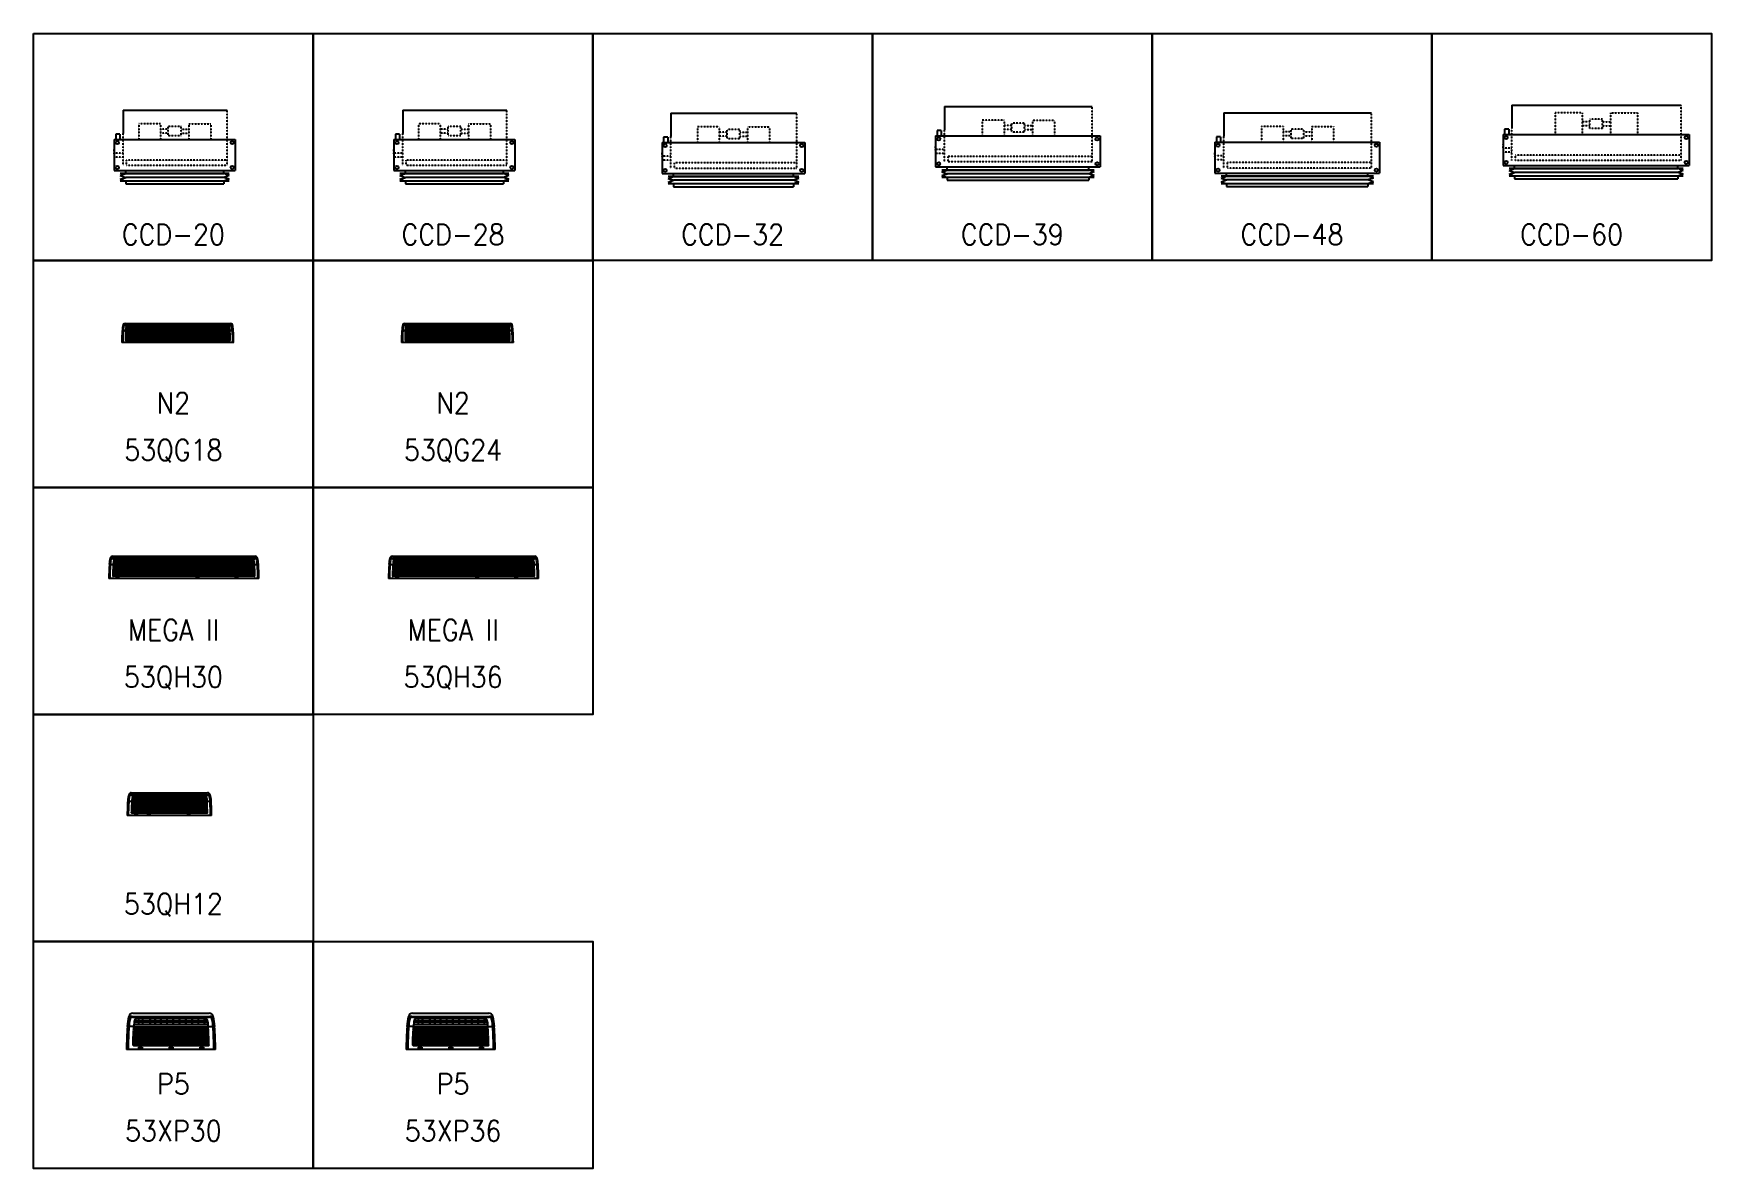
# Model space of a CAD drawing. Header units: millimetres. Extents: x 259256 to 648017, y 366981 to 480499.
# Drawn here: x 378151 to 394367, y 394730 to 405694 of the extents above; entities that cross this region are included whole.
import ezdxf
from ezdxf.enums import TextEntityAlignment as Align

# ---------------------------------------------------------------- set-up
doc = ezdxf.new("R2010")
doc.units = ezdxf.units.MM
doc.linetypes.add('DSH1', pattern=[0.101, 0.067, -0.034])
doc.layers.get('0').update_dxf_attribs({"color": 254})
doc.layers.add('F-TEXT', color=2, linetype='Continuous')
doc.layers.add('MEQUIP', color=2, linetype='Continuous')
doc.styles.add('QC-SEC', font='romans.shx')

msp = doc.modelspace()

# ---------------------------------------------------------------- texts
at = {"layer": 'F-TEXT', "style": 'QC-SEC', "width": 0.9}
for s, p in [('CCD-20', (379502, 403753)), ('CCD-28', (382205, 403753)), ('CCD-32', (384907, 403753)), ('CCD-39', (387610, 403753)), ('CCD-48', (390313, 403753)), ('CCD-60', (393015, 403753)), ('N2', (379502, 402125)), ('N2', (382205, 402125)), ('53QG18', (379502, 401671)), ('53QG24', (382205, 401671)), ('MEGA II', (379502, 399932)), ('MEGA II', (382205, 399932)), ('53QH30', (379502, 399478)), ('53QH36', (382205, 399478)), ('53QH12', (379502, 397285)), ('P5', (379502, 395546)), ('P5', (382205, 395546)), ('53XP30', (379502, 395093)), ('53XP36', (382205, 395093))]:
    msp.add_text(s, height=200, dxfattribs=at).set_placement(p, align=Align.MIDDLE_CENTER)

# ---------------------------------------------------------------- blocks, each defined once
blk = doc.blocks.new('A$C00294823')
at = {"layer": 'MEQUIP', "color": 1}
for p, q in [((-500, 710), (-500, 485)), ((-500, 710), (507, 710)), ((-585, 427), (585, 427)), ((-585, 427), (-585, 128)), ((-570, 479), (-570, 427)), ((-531, 479), (-570, 479)), ((-531, 479), (-531, 427)), ((585, 427), (585, 128)), ((-585, 128), (585, 128)), ((-526, 80), (-474, 98)), ((526, 98), (-526, 98)), ((-526, 80), (-474, 62)), ((-526, 44), (-474, 62)), ((-526, 44), (-474, 26)), ((526, 26), (-526, 26)), ((-474, 98), (-474, 128)), ((-474, 98), (474, 98)), ((474, 62), (-474, 62)), ((-474, 26), (-474, 0)), ((-474, 0), (474, 0)), ((474, 98), (474, 128)), ((526, 80), (474, 98)), ((526, 80), (474, 62)), ((526, 44), (474, 62)), ((526, 44), (474, 26)), ((474, 26), (474, 0))]:
    blk.add_line(p, q, dxfattribs=at)
at = {"layer": 'MEQUIP', "color": 1, "linetype": 'DSH1'}
for p, q in [((507, 177), (507, 710)), ((-137, 578), (-348, 578)), ((-348, 578), (-348, 427)), ((-137, 578), (-137, 427)), ((-62, 528), (-137, 528)), ((-62, 488), (-137, 488)), ((-62, 463), (-62, 552)), ((62, 552), (-62, 552)), ((62, 463), (62, 552)), ((62, 528), (137, 528)), ((62, 488), (137, 488)), ((137, 578), (348, 578)), ((137, 578), (137, 427)), ((348, 578), (348, 427)), ((-585, 290), (-585, 330)), ((-500, 177), (-500, 485)), ((62, 463), (-62, 463)), ((-500, 296), (-585, 296)), ((-500, 256), (-585, 256)), ((507, 229), (-465, 229)), ((-465, 177), (-465, 229)), ((507, 177), (-465, 177))]:
    blk.add_line(p, q, dxfattribs=at)
at = {"layer": 'MEQUIP', "color": 1}
for centre in [(-555, 397), (555, 397), (-555, 158), (555, 158)]:
    blk.add_circle(centre, 15.4, dxfattribs=at)
blk = doc.blocks.new('A$C305E440D')
at = {"layer": 'MEQUIP', "color": 1}
for p, q in [((-605, 710), (-605, 485)), ((-605, 710), (612, 710)), ((-690, 427), (690, 427)), ((-690, 427), (-690, 128)), ((-675, 479), (-675, 427)), ((-636, 479), (-675, 479)), ((-636, 479), (-636, 427)), ((690, 427), (690, 128)), ((-690, 128), (690, 128)), ((-631, 80), (-579, 98)), ((631, 98), (-631, 98)), ((-631, 80), (-579, 62)), ((-631, 44), (-579, 62)), ((-631, 44), (-579, 26)), ((631, 26), (-631, 26)), ((-579, 98), (-579, 128)), ((-579, 98), (579, 98)), ((579, 62), (-579, 62)), ((-579, 26), (-579, 0)), ((-579, 0), (579, 0)), ((579, 98), (579, 128)), ((631, 80), (579, 98)), ((631, 80), (579, 62)), ((631, 44), (579, 62)), ((631, 44), (579, 26)), ((579, 26), (579, 0))]:
    blk.add_line(p, q, dxfattribs=at)
at = {"layer": 'MEQUIP', "color": 1, "linetype": 'DSH1'}
for p, q in [((612, 177), (612, 710)), ((-137, 578), (-348, 578)), ((-348, 578), (-348, 427)), ((-137, 578), (-137, 427)), ((-62, 528), (-137, 528)), ((-62, 488), (-137, 488)), ((-62, 463), (-62, 552)), ((62, 552), (-62, 552)), ((62, 463), (62, 552)), ((62, 528), (137, 528)), ((62, 488), (137, 488)), ((137, 578), (348, 578)), ((137, 578), (137, 427)), ((348, 578), (348, 427)), ((-690, 290), (-690, 330)), ((-605, 177), (-605, 485)), ((62, 463), (-62, 463)), ((-605, 296), (-690, 296)), ((-605, 256), (-690, 256)), ((612, 229), (-570, 229)), ((-570, 177), (-570, 229)), ((612, 177), (-570, 177))]:
    blk.add_line(p, q, dxfattribs=at)
at = {"layer": 'MEQUIP', "color": 1}
for centre in [(-660, 397), (660, 397), (-660, 158), (660, 158)]:
    blk.add_circle(centre, 15.4, dxfattribs=at)
blk = doc.blocks.new('A$C66BB428B')
at = {"layer": 'MEQUIP', "color": 1}
for p, q in [((-815, 710), (-815, 485)), ((-815, 710), (822, 710)), ((-900, 427), (900, 427)), ((-900, 427), (-900, 128)), ((-885, 479), (-885, 427)), ((-846, 479), (-885, 479)), ((-846, 479), (-846, 427)), ((900, 427), (900, 128)), ((-900, 128), (900, 128)), ((-841, 80), (-789, 98)), ((841, 98), (-841, 98)), ((-841, 80), (-789, 62)), ((-841, 44), (-789, 62)), ((-841, 44), (-789, 26)), ((841, 26), (-841, 26)), ((-789, 98), (-789, 128)), ((-789, 98), (789, 98)), ((789, 62), (-789, 62)), ((-789, 26), (-789, 0)), ((-789, 0), (789, 0)), ((789, 98), (789, 128)), ((841, 80), (789, 98)), ((841, 80), (789, 62)), ((841, 44), (789, 62)), ((841, 44), (789, 26)), ((789, 26), (789, 0))]:
    blk.add_line(p, q, dxfattribs=at)
at = {"layer": 'MEQUIP', "color": 1, "linetype": 'DSH1'}
for p, q in [((822, 177), (822, 710)), ((-137, 636), (-398, 636)), ((-398, 636), (-398, 427)), ((-137, 636), (-137, 427)), ((-62, 552), (-137, 552)), ((-62, 511), (-137, 511)), ((-62, 487), (-62, 576)), ((62, 576), (-62, 576)), ((62, 487), (-62, 487)), ((62, 487), (62, 576)), ((62, 552), (137, 552)), ((62, 511), (137, 511)), ((137, 636), (398, 636)), ((137, 636), (137, 427)), ((137, 528), (137, 528)), ((398, 636), (398, 427)), ((-900, 290), (-900, 330)), ((-815, 177), (-815, 485)), ((-815, 296), (-900, 296)), ((-815, 256), (-900, 256)), ((822, 229), (-780, 229)), ((-780, 177), (-780, 229)), ((822, 177), (-780, 177))]:
    blk.add_line(p, q, dxfattribs=at)
at = {"layer": 'MEQUIP', "color": 1}
for centre in [(-870, 397), (870, 397), (-870, 158), (870, 158)]:
    blk.add_circle(centre, 15.4, dxfattribs=at)
blk = doc.blocks.new('A$C5D037A5A')
at = {"layer": 'MEQUIP', "color": 1}
for p, q in [((-710, 710), (-710, 485)), ((-710, 710), (717, 710)), ((-795, 427), (795, 427)), ((-795, 427), (-795, 128)), ((-780, 479), (-780, 427)), ((-741, 479), (-780, 479)), ((-741, 479), (-741, 427)), ((795, 427), (795, 128)), ((-795, 128), (795, 128)), ((-736, 80), (-684, 98)), ((736, 98), (-736, 98)), ((-736, 80), (-684, 62)), ((-736, 44), (-684, 62)), ((-736, 44), (-684, 26)), ((736, 26), (-736, 26)), ((-684, 98), (-684, 128)), ((-684, 98), (684, 98)), ((684, 62), (-684, 62)), ((-684, 26), (-684, 0)), ((-684, 0), (684, 0)), ((684, 98), (684, 128)), ((736, 80), (684, 98)), ((736, 80), (684, 62)), ((736, 44), (684, 62)), ((736, 44), (684, 26)), ((684, 26), (684, 0))]:
    blk.add_line(p, q, dxfattribs=at)
at = {"layer": 'MEQUIP', "color": 1, "linetype": 'DSH1'}
for p, q in [((717, 177), (717, 710)), ((-134, 578), (-345, 578)), ((-345, 578), (-345, 427)), ((-134, 578), (-134, 427)), ((-59, 528), (-134, 528)), ((-59, 488), (-134, 488)), ((-59, 463), (-59, 552)), ((65, 552), (-59, 552)), ((65, 463), (65, 552)), ((65, 528), (140, 528)), ((65, 488), (140, 488)), ((140, 578), (352, 578)), ((140, 578), (140, 427)), ((352, 578), (352, 427)), ((-795, 290), (-795, 330)), ((-710, 177), (-710, 485)), ((65, 463), (-59, 463)), ((-710, 296), (-795, 296)), ((-710, 256), (-795, 256)), ((717, 229), (-675, 229)), ((-675, 177), (-675, 229)), ((717, 177), (-675, 177))]:
    blk.add_line(p, q, dxfattribs=at)
at = {"layer": 'MEQUIP', "color": 1}
for centre in [(-765, 397), (765, 397), (-765, 158), (765, 158)]:
    blk.add_circle(centre, 15.4, dxfattribs=at)
blk = doc.blocks.new('A$C767D4509')
at = {"layer": 'MEQUIP', "color": 1}
for p, q in [((-710, 710), (-710, 485)), ((-710, 710), (717, 710)), ((-795, 427), (795, 427)), ((-795, 427), (-795, 128)), ((-780, 479), (-780, 427)), ((-741, 479), (-780, 479)), ((-741, 479), (-741, 427)), ((795, 427), (795, 128)), ((-795, 128), (795, 128)), ((-736, 80), (-684, 98)), ((736, 98), (-736, 98)), ((-736, 80), (-684, 62)), ((-736, 44), (-684, 62)), ((-736, 44), (-684, 26)), ((736, 26), (-736, 26)), ((-684, 98), (-684, 128)), ((-684, 98), (684, 98)), ((684, 62), (-684, 62)), ((-684, 26), (-684, 0)), ((-684, 0), (684, 0)), ((684, 98), (684, 128)), ((736, 80), (684, 98)), ((736, 80), (684, 62)), ((736, 44), (684, 62)), ((736, 44), (684, 26)), ((684, 26), (684, 0))]:
    blk.add_line(p, q, dxfattribs=at)
at = {"layer": 'MEQUIP', "color": 1, "linetype": 'DSH1'}
for p, q in [((717, 177), (717, 710)), ((-134, 578), (-345, 578)), ((-345, 578), (-345, 427)), ((-134, 578), (-134, 427)), ((-59, 528), (-134, 528)), ((-59, 488), (-134, 488)), ((-59, 463), (-59, 552)), ((65, 552), (-59, 552)), ((65, 463), (65, 552)), ((65, 528), (140, 528)), ((65, 488), (140, 488)), ((140, 578), (352, 578)), ((140, 578), (140, 427)), ((352, 578), (352, 427)), ((-795, 290), (-795, 330)), ((-710, 177), (-710, 485)), ((65, 463), (-59, 463)), ((-710, 296), (-795, 296)), ((-710, 256), (-795, 256)), ((717, 229), (-675, 229)), ((-675, 177), (-675, 229)), ((717, 177), (-675, 177))]:
    blk.add_line(p, q, dxfattribs=at)
at = {"layer": 'MEQUIP', "color": 1}
for centre in [(-765, 397), (765, 397), (-765, 158), (765, 158)]:
    blk.add_circle(centre, 15.4, dxfattribs=at)
blk = doc.blocks.new('N2')
at = {"layer": 'MEQUIP', "color": 1, "linetype": 'Continuous'}
for p, q in [((378788, 402353), (379811, 402353)), ((378791, 402368), (379808, 402368)), ((378792, 402348), (379807, 402348)), ((379798, 402332), (378801, 402332)), ((379786, 402343), (378973, 402343)), ((378980, 402343), (378980, 402332)), ((379064, 402343), (379064, 402332)), ((379066, 402343), (379066, 402332)), ((379150, 402343), (379150, 402332)), ((379151, 402343), (379151, 402332)), ((379235, 402343), (379235, 402332)), ((379236, 402343), (379236, 402332)), ((379327, 402343), (379327, 402332)), ((379328, 402343), (379328, 402332)), ((379419, 402343), (379419, 402332)), ((379420, 402343), (379420, 402332)), ((379505, 402343), (379505, 402332)), ((379506, 402343), (379506, 402332)), ((379590, 402343), (379590, 402332)), ((379591, 402343), (379591, 402332)), ((379675, 402343), (379675, 402332)), ((379840, 402184), (378760, 402184)), ((378764, 402302), (379835, 402302)), ((378764, 402301), (378805, 402301)), ((378793, 402234), (378982, 402234)), ((378793, 402234), (378807, 402234)), ((378793, 402232), (379806, 402232)), ((378793, 402231), (378982, 402231)), ((378793, 402231), (378807, 402231)), ((378793, 402224), (378982, 402224)), ((378793, 402224), (378807, 402224)), ((378793, 402222), (379806, 402222)), ((378793, 402222), (378982, 402222)), ((378793, 402222), (378807, 402222)), ((378793, 402215), (378982, 402215)), ((378793, 402215), (378807, 402215)), ((378793, 402214), (379806, 402214)), ((378793, 402212), (378982, 402212)), ((378793, 402212), (378807, 402212)), ((378794, 402263), (378982, 402263)), ((378794, 402263), (378807, 402263)), ((378794, 402260), (378982, 402260)), ((378794, 402260), (378807, 402260)), ((378794, 402253), (378982, 402253)), ((378794, 402253), (378807, 402253)), ((378794, 402251), (379805, 402251)), ((378794, 402251), (378982, 402251)), ((378794, 402250), (378807, 402250)), ((378794, 402244), (378807, 402244)), ((378794, 402243), (378982, 402243)), ((378794, 402241), (379805, 402241)), ((378794, 402241), (378982, 402241)), ((378794, 402241), (378807, 402241)), ((378794, 402205), (378982, 402205)), ((378794, 402205), (378807, 402205)), ((378795, 402302), (378795, 402287)), ((378795, 402298), (378807, 402298)), ((378795, 402292), (378807, 402292)), ((378795, 402290), (378811, 402290)), ((378795, 402289), (378807, 402289)), ((378795, 402287), (378811, 402287)), ((378795, 402282), (378982, 402282)), ((378795, 402282), (378807, 402282)), ((378795, 402279), (378982, 402279)), ((378795, 402279), (378807, 402279)), ((378795, 402272), (378982, 402272)), ((378795, 402272), (378807, 402272)), ((378795, 402270), (378982, 402270)), ((378795, 402270), (378807, 402270)), ((378795, 402205), (379804, 402205)), ((378796, 402299), (379803, 402299)), ((378796, 402299), (378982, 402299)), ((378796, 402292), (378982, 402292)), ((378796, 402289), (378982, 402289)), ((378799, 402311), (378797, 402302)), ((379800, 402323), (378799, 402322)), ((378799, 402322), (378799, 402311)), ((379800, 402311), (378799, 402311)), ((378803, 402299), (378803, 402292)), ((378803, 402289), (378803, 402282)), ((378803, 402279), (378803, 402272)), ((378803, 402270), (378803, 402263)), ((378803, 402260), (378803, 402253)), ((378803, 402251), (378803, 402243)), ((378803, 402241), (378803, 402234)), ((378803, 402231), (378803, 402224)), ((378803, 402222), (378803, 402215)), ((378803, 402212), (378803, 402205)), ((378807, 402298), (378808, 402299)), ((378807, 402298), (378807, 402292)), ((378807, 402292), (378808, 402291)), ((378807, 402289), (378807, 402282)), ((378807, 402289), (378808, 402289)), ((378807, 402282), (378808, 402282)), ((378807, 402279), (378808, 402280)), ((378807, 402279), (378807, 402272)), ((378807, 402272), (378808, 402272)), ((378807, 402270), (378807, 402263)), ((378807, 402270), (378808, 402270)), ((378807, 402263), (378808, 402262)), ((378807, 402260), (378807, 402253)), ((378807, 402260), (378808, 402260)), ((378807, 402253), (378808, 402253)), ((378807, 402250), (378808, 402251)), ((378807, 402250), (378807, 402244)), ((378807, 402244), (378808, 402243)), ((378807, 402241), (378807, 402234)), ((378807, 402241), (378808, 402241)), ((378807, 402234), (378808, 402234)), ((378807, 402231), (378808, 402232)), ((378807, 402231), (378807, 402224)), ((378807, 402224), (378808, 402224)), ((378807, 402222), (378807, 402215)), ((378807, 402222), (378808, 402222)), ((378807, 402215), (378808, 402214)), ((378807, 402212), (378807, 402205)), ((378807, 402212), (378808, 402212)), ((378807, 402205), (378808, 402205)), ((378808, 402299), (378809, 402299)), ((378808, 402299), (378808, 402291)), ((378808, 402291), (378809, 402291)), ((378808, 402289), (378809, 402289)), ((378808, 402289), (378808, 402282)), ((378808, 402282), (378809, 402282)), ((378808, 402280), (378809, 402280)), ((378808, 402280), (378808, 402272)), ((378808, 402272), (378809, 402272)), ((378808, 402270), (378809, 402270)), ((378808, 402270), (378808, 402262)), ((378808, 402262), (378809, 402262)), ((378808, 402260), (378809, 402260)), ((378808, 402260), (378808, 402253)), ((378808, 402253), (378809, 402253)), ((378808, 402251), (378809, 402251)), ((378808, 402251), (378808, 402243)), ((378808, 402243), (378809, 402243)), ((378808, 402241), (378809, 402241)), ((378808, 402241), (378808, 402234)), ((378808, 402234), (378809, 402234)), ((378808, 402232), (378809, 402232)), ((378808, 402232), (378808, 402224)), ((378808, 402224), (378809, 402224)), ((378808, 402222), (378809, 402222)), ((378808, 402222), (378808, 402214)), ((378808, 402214), (378809, 402214)), ((378808, 402212), (378809, 402212)), ((378808, 402212), (378808, 402205)), ((378808, 402205), (378809, 402205)), ((378809, 402299), (378809, 402291)), ((378809, 402299), (378810, 402298)), ((378809, 402291), (378810, 402292)), ((378809, 402289), (378809, 402282)), ((378809, 402289), (378810, 402289)), ((378809, 402282), (378810, 402282)), ((378809, 402280), (378809, 402272)), ((378809, 402280), (378810, 402279)), ((378809, 402272), (378810, 402272)), ((378809, 402270), (378809, 402262)), ((378809, 402270), (378810, 402270)), ((378809, 402262), (378810, 402263)), ((378809, 402260), (378809, 402253)), ((378809, 402260), (378810, 402260)), ((378809, 402253), (378810, 402253)), ((378809, 402251), (378809, 402243)), ((378809, 402251), (378810, 402250)), ((378809, 402243), (378810, 402244)), ((378809, 402241), (378809, 402234)), ((378809, 402241), (378810, 402241)), ((378809, 402234), (378810, 402234)), ((378809, 402232), (378809, 402224)), ((378809, 402232), (378810, 402231)), ((378809, 402224), (378810, 402224)), ((378809, 402222), (378809, 402214)), ((378809, 402222), (378810, 402222)), ((378809, 402214), (378810, 402215)), ((378809, 402212), (378809, 402205)), ((378809, 402212), (378810, 402212)), ((378809, 402205), (378810, 402205)), ((378810, 402292), (378810, 402298)), ((378810, 402282), (378810, 402289)), ((378810, 402272), (378810, 402279)), ((378810, 402263), (378810, 402270)), ((378810, 402253), (378810, 402260)), ((378810, 402244), (378810, 402250)), ((378810, 402234), (378810, 402241)), ((378810, 402224), (378810, 402231)), ((378810, 402215), (378810, 402222)), ((378810, 402205), (378810, 402212)), ((378811, 402302), (378811, 402287)), ((378811, 402299), (378811, 402291)), ((378811, 402298), (378850, 402298)), ((378811, 402292), (378850, 402292)), ((378811, 402289), (378811, 402281)), ((378811, 402289), (378850, 402289)), ((378811, 402282), (378850, 402282)), ((378811, 402280), (378811, 402272)), ((378811, 402279), (378850, 402279)), ((378811, 402272), (378850, 402272)), ((378811, 402270), (378811, 402262)), ((378811, 402270), (378850, 402270)), ((378811, 402263), (378850, 402263)), ((378811, 402261), (378811, 402253)), ((378811, 402260), (378850, 402260)), ((378811, 402253), (378850, 402253)), ((378811, 402251), (378811, 402243)), ((378811, 402250), (378850, 402250)), ((378811, 402244), (378850, 402244)), ((378811, 402241), (378811, 402233)), ((378811, 402241), (378850, 402241)), ((378811, 402234), (378850, 402234)), ((378811, 402232), (378811, 402224)), ((378811, 402231), (378850, 402231)), ((378811, 402224), (378850, 402224)), ((378811, 402222), (378811, 402214)), ((378811, 402222), (378850, 402222)), ((378811, 402215), (378850, 402215)), ((378811, 402213), (378811, 402205)), ((378811, 402212), (378850, 402212)), ((378811, 402205), (378850, 402205)), ((378846, 402299), (378846, 402292)), ((378846, 402289), (378846, 402282)), ((378846, 402279), (378846, 402272)), ((378846, 402270), (378846, 402263)), ((378846, 402260), (378846, 402253)), ((378846, 402251), (378846, 402243)), ((378846, 402241), (378846, 402234)), ((378846, 402231), (378846, 402224)), ((378846, 402222), (378846, 402215)), ((378846, 402212), (378846, 402205)), ((378850, 402299), (378852, 402299)), ((378850, 402299), (378850, 402291)), ((378850, 402298), (378850, 402299)), ((378850, 402298), (378850, 402292)), ((378850, 402292), (378850, 402291)), ((378850, 402291), (378852, 402291)), ((378850, 402289), (378850, 402282)), ((378850, 402289), (378852, 402289)), ((378850, 402289), (378850, 402282)), ((378850, 402289), (378850, 402289)), ((378850, 402282), (378852, 402282)), ((378850, 402282), (378850, 402282)), ((378850, 402280), (378852, 402280)), ((378850, 402280), (378850, 402272)), ((378850, 402279), (378850, 402280)), ((378850, 402279), (378850, 402272)), ((378850, 402272), (378852, 402272)), ((378850, 402272), (378850, 402272)), ((378850, 402270), (378850, 402263)), ((378850, 402270), (378852, 402270)), ((378850, 402270), (378850, 402262)), ((378850, 402270), (378850, 402270)), ((378850, 402263), (378850, 402262)), ((378850, 402262), (378852, 402262)), ((378850, 402260), (378850, 402253)), ((378850, 402260), (378852, 402260)), ((378850, 402260), (378850, 402253)), ((378850, 402260), (378850, 402260)), ((378850, 402253), (378852, 402253)), ((378850, 402253), (378850, 402253)), ((378850, 402251), (378852, 402251)), ((378850, 402251), (378850, 402243)), ((378850, 402250), (378850, 402251)), ((378850, 402250), (378850, 402244)), ((378850, 402244), (378850, 402243)), ((378850, 402243), (378852, 402243)), ((378850, 402241), (378850, 402234)), ((378850, 402241), (378850, 402241)), ((378850, 402234), (378850, 402234)), ((378850, 402231), (378850, 402232)), ((378850, 402231), (378850, 402224)), ((378850, 402224), (378850, 402224)), ((378850, 402222), (378850, 402215)), ((378850, 402222), (378850, 402222)), ((378850, 402215), (378850, 402214)), ((378850, 402212), (378850, 402205)), ((378850, 402212), (378850, 402212)), ((378850, 402205), (378850, 402205)), ((378850, 402241), (378852, 402241)), ((378850, 402241), (378850, 402234)), ((378850, 402234), (378852, 402234)), ((378850, 402232), (378852, 402232)), ((378850, 402232), (378850, 402224)), ((378850, 402224), (378852, 402224)), ((378850, 402222), (378852, 402222)), ((378850, 402222), (378850, 402214)), ((378850, 402214), (378852, 402214)), ((378850, 402212), (378852, 402212)), ((378850, 402212), (378850, 402205)), ((378850, 402205), (378852, 402205)), ((378852, 402299), (378852, 402291)), ((378852, 402299), (378853, 402298)), ((378852, 402291), (378853, 402292)), ((378852, 402289), (378852, 402282)), ((378852, 402289), (378853, 402289)), ((378852, 402282), (378853, 402282)), ((378852, 402280), (378852, 402272)), ((378852, 402280), (378853, 402279)), ((378852, 402272), (378853, 402272)), ((378852, 402270), (378852, 402262)), ((378852, 402270), (378853, 402270)), ((378852, 402262), (378853, 402263)), ((378852, 402260), (378852, 402253)), ((378852, 402260), (378853, 402260)), ((378852, 402253), (378853, 402253)), ((378852, 402251), (378852, 402243)), ((378852, 402251), (378853, 402250)), ((378852, 402243), (378853, 402244)), ((378852, 402241), (378852, 402234)), ((378852, 402241), (378853, 402241)), ((378852, 402234), (378853, 402234)), ((378852, 402232), (378852, 402224)), ((378852, 402232), (378853, 402231)), ((378852, 402224), (378853, 402224)), ((378852, 402222), (378852, 402214)), ((378852, 402222), (378853, 402222)), ((378852, 402214), (378853, 402215)), ((378852, 402212), (378852, 402205)), ((378852, 402212), (378853, 402212)), ((378852, 402205), (378853, 402205)), ((378853, 402292), (378853, 402298)), ((378853, 402282), (378853, 402289)), ((378853, 402272), (378853, 402279)), ((378853, 402263), (378853, 402270)), ((378853, 402253), (378853, 402260)), ((378853, 402244), (378853, 402250)), ((378853, 402234), (378853, 402241)), ((378853, 402224), (378853, 402231)), ((378853, 402215), (378853, 402222)), ((378853, 402205), (378853, 402212)), ((378854, 402299), (378854, 402291)), ((378854, 402298), (378893, 402298)), ((378854, 402292), (378893, 402292)), ((378854, 402289), (378854, 402281)), ((378854, 402289), (378893, 402289)), ((378854, 402282), (378893, 402282)), ((378854, 402280), (378854, 402272)), ((378854, 402279), (378893, 402279)), ((378854, 402272), (378893, 402272)), ((378854, 402270), (378854, 402262)), ((378854, 402270), (378893, 402270)), ((378854, 402263), (378893, 402263)), ((378854, 402261), (378854, 402253)), ((378854, 402260), (378893, 402260)), ((378854, 402253), (378893, 402253)), ((378854, 402251), (378854, 402243)), ((378854, 402250), (378893, 402250)), ((378854, 402244), (378893, 402244)), ((378854, 402241), (378854, 402233)), ((378854, 402241), (378893, 402241)), ((378854, 402234), (378893, 402234)), ((378854, 402232), (378854, 402224)), ((378854, 402231), (378893, 402231)), ((378854, 402224), (378893, 402224)), ((378854, 402222), (378854, 402214)), ((378854, 402222), (378893, 402222)), ((378854, 402215), (378893, 402215)), ((378854, 402213), (378854, 402205)), ((378854, 402212), (378893, 402212)), ((378854, 402205), (378893, 402205)), ((378888, 402299), (378888, 402292)), ((378888, 402289), (378888, 402282)), ((378888, 402279), (378888, 402272)), ((378888, 402270), (378888, 402263)), ((378888, 402260), (378888, 402253)), ((378888, 402251), (378888, 402243)), ((378888, 402241), (378888, 402234)), ((378888, 402231), (378888, 402224)), ((378888, 402222), (378888, 402215)), ((378888, 402212), (378888, 402205)), ((378893, 402299), (378895, 402299)), ((378893, 402299), (378893, 402291)), ((378893, 402298), (378893, 402299)), ((378893, 402298), (378893, 402292)), ((378893, 402292), (378893, 402291)), ((378893, 402291), (378895, 402291)), ((378893, 402289), (378893, 402282)), ((378893, 402289), (378895, 402289)), ((378893, 402289), (378893, 402282)), ((378893, 402289), (378893, 402289)), ((378893, 402282), (378895, 402282)), ((378893, 402282), (378893, 402282)), ((378893, 402280), (378895, 402280)), ((378893, 402280), (378893, 402272)), ((378893, 402279), (378893, 402280)), ((378893, 402279), (378893, 402272)), ((378893, 402272), (378895, 402272)), ((378893, 402272), (378893, 402272)), ((378893, 402270), (378893, 402263)), ((378893, 402270), (378895, 402270)), ((378893, 402270), (378893, 402262)), ((378893, 402270), (378893, 402270)), ((378893, 402263), (378893, 402262)), ((378893, 402262), (378895, 402262)), ((378893, 402260), (378893, 402253)), ((378893, 402260), (378895, 402260)), ((378893, 402260), (378893, 402253)), ((378893, 402260), (378893, 402260)), ((378893, 402253), (378895, 402253)), ((378893, 402253), (378893, 402253)), ((378893, 402251), (378895, 402251)), ((378893, 402251), (378893, 402243)), ((378893, 402250), (378893, 402251)), ((378893, 402250), (378893, 402244)), ((378893, 402244), (378893, 402243)), ((378893, 402243), (378895, 402243)), ((378893, 402241), (378893, 402234)), ((378893, 402241), (378895, 402241)), ((378893, 402241), (378893, 402234)), ((378893, 402241), (378893, 402241)), ((378893, 402234), (378895, 402234)), ((378893, 402234), (378893, 402234)), ((378893, 402232), (378895, 402232)), ((378893, 402232), (378893, 402224)), ((378893, 402231), (378893, 402232)), ((378893, 402231), (378893, 402224)), ((378893, 402224), (378895, 402224)), ((378893, 402224), (378893, 402224)), ((378893, 402222), (378893, 402215)), ((378893, 402222), (378895, 402222)), ((378893, 402222), (378893, 402214)), ((378893, 402222), (378893, 402222)), ((378893, 402215), (378893, 402214)), ((378893, 402214), (378895, 402214)), ((378893, 402212), (378893, 402205)), ((378893, 402212), (378895, 402212)), ((378893, 402212), (378893, 402205)), ((378893, 402212), (378893, 402212)), ((378893, 402205), (378895, 402205)), ((378893, 402205), (378893, 402205)), ((378895, 402299), (378895, 402291)), ((378895, 402299), (378895, 402298)), ((378895, 402292), (378895, 402298)), ((378895, 402291), (378895, 402292)), ((378895, 402289), (378895, 402282)), ((378895, 402289), (378895, 402289)), ((378895, 402282), (378895, 402289)), ((378895, 402282), (378895, 402282)), ((378895, 402280), (378895, 402272)), ((378895, 402280), (378895, 402279)), ((378895, 402272), (378895, 402279)), ((378895, 402272), (378895, 402272)), ((378895, 402270), (378895, 402262)), ((378895, 402270), (378895, 402270)), ((378895, 402263), (378895, 402270)), ((378895, 402262), (378895, 402263)), ((378895, 402260), (378895, 402253)), ((378895, 402260), (378895, 402260)), ((378895, 402253), (378895, 402260)), ((378895, 402253), (378895, 402253)), ((378895, 402251), (378895, 402243)), ((378895, 402251), (378895, 402250)), ((378895, 402244), (378895, 402250)), ((378895, 402243), (378895, 402244)), ((378895, 402241), (378895, 402234)), ((378895, 402241), (378895, 402241)), ((378895, 402234), (378895, 402241)), ((378895, 402234), (378895, 402234)), ((378895, 402232), (378895, 402224)), ((378895, 402232), (378895, 402231)), ((378895, 402224), (378895, 402231)), ((378895, 402224), (378895, 402224)), ((378895, 402222), (378895, 402214)), ((378895, 402222), (378895, 402222)), ((378895, 402215), (378895, 402222)), ((378895, 402214), (378895, 402215)), ((378895, 402212), (378895, 402205)), ((378895, 402212), (378895, 402212)), ((378895, 402205), (378895, 402212)), ((378895, 402205), (378895, 402205)), ((378897, 402299), (378897, 402291)), ((378897, 402298), (378936, 402298)), ((378897, 402292), (378936, 402292)), ((378897, 402289), (378897, 402281)), ((378897, 402289), (378936, 402289)), ((378897, 402282), (378936, 402282)), ((378897, 402280), (378897, 402272)), ((378897, 402279), (378936, 402279)), ((378897, 402272), (378936, 402272)), ((378897, 402270), (378897, 402262)), ((378897, 402270), (378936, 402270)), ((378897, 402263), (378936, 402263)), ((378897, 402261), (378897, 402253)), ((378897, 402260), (378936, 402260)), ((378897, 402253), (378936, 402253)), ((378897, 402251), (378897, 402243)), ((378897, 402250), (378936, 402250)), ((378897, 402244), (378936, 402244)), ((378897, 402241), (378897, 402233)), ((378897, 402241), (378936, 402241)), ((378897, 402234), (378936, 402234)), ((378897, 402232), (378897, 402224)), ((378897, 402231), (378936, 402231)), ((378897, 402224), (378936, 402224)), ((378897, 402222), (378897, 402214)), ((378897, 402222), (378936, 402222)), ((378897, 402215), (378936, 402215)), ((378897, 402213), (378897, 402205)), ((378897, 402212), (378936, 402212)), ((378897, 402205), (378936, 402205)), ((378931, 402299), (378931, 402292)), ((378931, 402289), (378931, 402282)), ((378931, 402279), (378931, 402272)), ((378931, 402270), (378931, 402263)), ((378931, 402260), (378931, 402253)), ((378931, 402251), (378931, 402243)), ((378931, 402241), (378931, 402234)), ((378931, 402231), (378931, 402224)), ((378931, 402222), (378931, 402215)), ((378931, 402212), (378931, 402205)), ((378936, 402299), (378938, 402299)), ((378936, 402299), (378936, 402291)), ((378936, 402298), (378936, 402299)), ((378936, 402298), (378936, 402292)), ((378936, 402292), (378936, 402291)), ((378936, 402291), (378938, 402291)), ((378936, 402289), (378936, 402282)), ((378936, 402289), (378938, 402289)), ((378936, 402289), (378936, 402282)), ((378936, 402289), (378936, 402289)), ((378936, 402282), (378938, 402282)), ((378936, 402282), (378936, 402282)), ((378936, 402280), (378938, 402280)), ((378936, 402280), (378936, 402272)), ((378936, 402279), (378936, 402280)), ((378936, 402279), (378936, 402272)), ((378936, 402272), (378938, 402272)), ((378936, 402272), (378936, 402272)), ((378936, 402270), (378936, 402263)), ((378936, 402270), (378938, 402270)), ((378936, 402270), (378936, 402262)), ((378936, 402270), (378936, 402270)), ((378936, 402263), (378936, 402262)), ((378936, 402262), (378938, 402262)), ((378936, 402260), (378936, 402253)), ((378936, 402260), (378938, 402260)), ((378936, 402260), (378936, 402253)), ((378936, 402260), (378936, 402260)), ((378936, 402253), (378938, 402253)), ((378936, 402253), (378936, 402253)), ((378936, 402251), (378938, 402251)), ((378936, 402251), (378936, 402243)), ((378936, 402250), (378936, 402251)), ((378936, 402250), (378936, 402244)), ((378936, 402244), (378936, 402243)), ((378936, 402243), (378938, 402243)), ((378936, 402241), (378936, 402234)), ((378936, 402241), (378938, 402241)), ((378936, 402241), (378936, 402234)), ((378936, 402241), (378936, 402241)), ((378936, 402234), (378938, 402234)), ((378936, 402234), (378936, 402234)), ((378936, 402232), (378938, 402232)), ((378936, 402232), (378936, 402224)), ((378936, 402231), (378936, 402232)), ((378936, 402231), (378936, 402224)), ((378936, 402224), (378938, 402224)), ((378936, 402224), (378936, 402224)), ((378936, 402222), (378936, 402215)), ((378936, 402222), (378938, 402222)), ((378936, 402222), (378936, 402214)), ((378936, 402222), (378936, 402222)), ((378936, 402215), (378936, 402214)), ((378936, 402214), (378938, 402214)), ((378936, 402212), (378936, 402205)), ((378936, 402212), (378938, 402212)), ((378936, 402212), (378936, 402205)), ((378936, 402212), (378936, 402212)), ((378936, 402205), (378938, 402205)), ((378936, 402205), (378936, 402205)), ((378938, 402299), (378938, 402291)), ((378938, 402299), (378938, 402298)), ((378938, 402292), (378938, 402298)), ((378938, 402291), (378938, 402292)), ((378938, 402289), (378938, 402282)), ((378938, 402289), (378938, 402289)), ((378938, 402282), (378938, 402289)), ((378938, 402282), (378938, 402282)), ((378938, 402280), (378938, 402272)), ((378938, 402280), (378938, 402279)), ((378938, 402272), (378938, 402279)), ((378938, 402272), (378938, 402272)), ((378938, 402270), (378938, 402262)), ((378938, 402270), (378938, 402270)), ((378938, 402263), (378938, 402270)), ((378938, 402262), (378938, 402263)), ((378938, 402260), (378938, 402253)), ((378938, 402260), (378938, 402260)), ((378938, 402253), (378938, 402260)), ((378938, 402253), (378938, 402253)), ((378938, 402251), (378938, 402243)), ((378938, 402251), (378938, 402250)), ((378938, 402244), (378938, 402250)), ((378938, 402243), (378938, 402244)), ((378938, 402241), (378938, 402234)), ((378938, 402241), (378938, 402241)), ((378938, 402234), (378938, 402241)), ((378938, 402234), (378938, 402234)), ((378938, 402232), (378938, 402224)), ((378938, 402232), (378938, 402231)), ((378938, 402224), (378938, 402231)), ((378938, 402224), (378938, 402224)), ((378938, 402222), (378938, 402214)), ((378938, 402222), (378938, 402222)), ((378938, 402215), (378938, 402222)), ((378938, 402214), (378938, 402215)), ((378938, 402212), (378938, 402205)), ((378938, 402212), (378938, 402212)), ((378938, 402205), (378938, 402212)), ((378938, 402205), (378938, 402205)), ((378939, 402299), (378939, 402291)), ((378939, 402298), (378978, 402298)), ((378939, 402292), (378978, 402292)), ((378939, 402289), (378939, 402281)), ((378939, 402289), (378978, 402289)), ((378939, 402282), (378978, 402282)), ((378939, 402280), (378939, 402272)), ((378939, 402279), (378978, 402279)), ((378939, 402272), (378978, 402272)), ((378939, 402270), (378939, 402262)), ((378939, 402270), (378978, 402270)), ((378939, 402263), (378978, 402263)), ((378939, 402261), (378939, 402253)), ((378939, 402260), (378978, 402260)), ((378939, 402253), (378978, 402253)), ((378939, 402251), (378939, 402243)), ((378939, 402250), (378978, 402250)), ((378939, 402244), (378978, 402244)), ((378939, 402241), (378939, 402233)), ((378939, 402241), (378978, 402241)), ((378939, 402234), (378978, 402234)), ((378939, 402232), (378939, 402224)), ((378939, 402231), (378978, 402231)), ((378939, 402224), (378978, 402224)), ((378939, 402222), (378939, 402214)), ((378939, 402222), (378978, 402222)), ((378939, 402215), (378978, 402215)), ((378939, 402213), (378939, 402205)), ((378939, 402212), (378978, 402212)), ((378939, 402205), (378978, 402205)), ((378974, 402299), (378974, 402292)), ((378974, 402289), (378974, 402282)), ((378974, 402279), (378974, 402272)), ((378974, 402270), (378974, 402263)), ((378974, 402260), (378974, 402253)), ((378974, 402251), (378974, 402243)), ((378974, 402241), (378974, 402234)), ((378974, 402231), (378974, 402224)), ((378974, 402222), (378974, 402215)), ((378974, 402212), (378974, 402205)), ((378978, 402298), (378979, 402299)), ((378978, 402298), (378978, 402292)), ((378978, 402292), (378979, 402291)), ((378978, 402289), (378978, 402282)), ((378978, 402289), (378979, 402289)), ((378978, 402282), (378979, 402282)), ((378978, 402279), (378979, 402280)), ((378978, 402279), (378978, 402272)), ((378978, 402272), (378979, 402272)), ((378978, 402270), (378978, 402263)), ((378978, 402270), (378979, 402270)), ((378978, 402263), (378979, 402262)), ((378978, 402260), (378978, 402253)), ((378978, 402260), (378979, 402260)), ((378978, 402253), (378979, 402253)), ((378978, 402250), (378979, 402251)), ((378978, 402250), (378978, 402244)), ((378978, 402244), (378979, 402243)), ((378978, 402241), (378978, 402234)), ((378978, 402241), (378979, 402241)), ((378978, 402234), (378979, 402234)), ((378978, 402231), (378979, 402232)), ((378978, 402231), (378978, 402224)), ((378978, 402224), (378979, 402224)), ((378978, 402222), (378978, 402215)), ((378978, 402222), (378979, 402222)), ((378978, 402215), (378979, 402214)), ((378978, 402212), (378978, 402205)), ((378978, 402212), (378979, 402212)), ((378978, 402205), (378979, 402205)), ((378979, 402299), (378980, 402299)), ((378979, 402299), (378979, 402291)), ((378979, 402291), (378980, 402291)), ((378979, 402289), (378980, 402289)), ((378979, 402289), (378979, 402282)), ((378979, 402282), (378980, 402282)), ((378979, 402280), (378980, 402280)), ((378979, 402280), (378979, 402272)), ((378979, 402272), (378980, 402272)), ((378979, 402270), (378980, 402270)), ((378979, 402270), (378979, 402262)), ((378979, 402262), (378980, 402262)), ((378979, 402260), (378980, 402260)), ((378979, 402260), (378979, 402253)), ((378979, 402253), (378980, 402253)), ((378979, 402251), (378980, 402251)), ((378979, 402251), (378979, 402243)), ((378979, 402243), (378980, 402243)), ((378979, 402241), (378980, 402241)), ((378979, 402241), (378979, 402234)), ((378979, 402234), (378980, 402234)), ((378979, 402232), (378980, 402232)), ((378979, 402232), (378979, 402224)), ((378979, 402224), (378980, 402224)), ((378979, 402222), (378980, 402222)), ((378979, 402222), (378979, 402214)), ((378979, 402214), (378980, 402214)), ((378979, 402212), (378980, 402212)), ((378979, 402212), (378979, 402205)), ((378979, 402205), (378980, 402205)), ((378980, 402322), (378980, 402311)), ((378980, 402299), (378980, 402291)), ((378980, 402299), (378981, 402298)), ((378980, 402291), (378981, 402292)), ((378980, 402289), (378980, 402282)), ((378980, 402289), (378981, 402289)), ((378980, 402282), (378981, 402282)), ((378980, 402280), (378980, 402272)), ((378980, 402280), (378981, 402279)), ((378980, 402272), (378981, 402272)), ((378980, 402270), (378980, 402262)), ((378980, 402270), (378981, 402270)), ((378980, 402262), (378981, 402263)), ((378980, 402260), (378980, 402253)), ((378980, 402260), (378981, 402260)), ((378980, 402253), (378981, 402253)), ((378980, 402251), (378980, 402243)), ((378980, 402251), (378981, 402250)), ((378980, 402243), (378981, 402244)), ((378980, 402241), (378980, 402234)), ((378980, 402241), (378981, 402241)), ((378980, 402234), (378981, 402234)), ((378980, 402232), (378980, 402224)), ((378980, 402232), (378981, 402231)), ((378980, 402224), (378981, 402224)), ((378980, 402222), (378980, 402214)), ((378980, 402222), (378981, 402222)), ((378980, 402214), (378981, 402215)), ((378980, 402212), (378980, 402205)), ((378980, 402212), (378981, 402212)), ((378980, 402205), (378981, 402205)), ((378981, 402292), (378981, 402298)), ((378981, 402282), (378981, 402289)), ((378981, 402272), (378981, 402279)), ((378981, 402263), (378981, 402270)), ((378981, 402253), (378981, 402260)), ((378981, 402244), (378981, 402250)), ((378981, 402234), (378981, 402241)), ((378981, 402224), (378981, 402231)), ((378981, 402215), (378981, 402222)), ((378981, 402205), (378981, 402212)), ((378982, 402299), (378982, 402291)), ((378982, 402298), (379021, 402298)), ((378982, 402292), (379021, 402292)), ((378982, 402289), (379803, 402290)), ((378982, 402289), (378982, 402281)), ((378982, 402289), (379021, 402289)), ((378982, 402282), (379021, 402282)), ((378982, 402280), (379804, 402280)), ((378982, 402280), (378982, 402272)), ((378982, 402279), (379021, 402279)), ((378982, 402272), (379021, 402272)), ((378982, 402270), (379804, 402270)), ((378982, 402270), (378982, 402262)), ((378982, 402270), (379021, 402270)), ((378982, 402263), (379021, 402263)), ((378982, 402261), (379805, 402261)), ((378982, 402261), (378982, 402253)), ((378982, 402260), (379021, 402260)), ((378982, 402253), (379021, 402253)), ((378982, 402251), (378982, 402243)), ((378982, 402250), (379021, 402250)), ((378982, 402244), (379021, 402244)), ((378982, 402241), (378982, 402233)), ((378982, 402241), (379021, 402241)), ((378982, 402234), (379021, 402234)), ((378982, 402232), (378982, 402224)), ((378982, 402231), (379021, 402231)), ((378982, 402224), (379021, 402224)), ((378982, 402222), (378982, 402214)), ((378982, 402222), (379021, 402222)), ((378982, 402215), (379021, 402215)), ((378982, 402213), (378982, 402205)), ((378982, 402212), (379021, 402212)), ((378982, 402205), (379021, 402205)), ((378982, 402195), (378982, 402189)), ((379000, 402195), (378982, 402195)), ((379000, 402189), (378982, 402189)), ((379000, 402195), (379000, 402189)), ((379021, 402299), (379023, 402299)), ((379021, 402299), (379021, 402291)), ((379021, 402298), (379021, 402299)), ((379021, 402298), (379021, 402292)), ((379021, 402292), (379021, 402291)), ((379021, 402291), (379023, 402291)), ((379021, 402289), (379021, 402282)), ((379021, 402289), (379023, 402289)), ((379021, 402289), (379021, 402282)), ((379021, 402289), (379021, 402289)), ((379021, 402282), (379023, 402282)), ((379021, 402282), (379021, 402282)), ((379021, 402280), (379023, 402280)), ((379021, 402280), (379021, 402272)), ((379021, 402279), (379021, 402280)), ((379021, 402279), (379021, 402272)), ((379021, 402272), (379023, 402272)), ((379021, 402272), (379021, 402272)), ((379021, 402270), (379021, 402263)), ((379021, 402270), (379023, 402270)), ((379021, 402270), (379021, 402262)), ((379021, 402270), (379021, 402270)), ((379021, 402263), (379021, 402262)), ((379021, 402262), (379023, 402262)), ((379021, 402260), (379021, 402253)), ((379021, 402260), (379023, 402260)), ((379021, 402260), (379021, 402253)), ((379021, 402260), (379021, 402260)), ((379021, 402253), (379023, 402253)), ((379021, 402253), (379021, 402253)), ((379021, 402251), (379023, 402251)), ((379021, 402251), (379021, 402243)), ((379021, 402250), (379021, 402251)), ((379021, 402250), (379021, 402244)), ((379021, 402244), (379021, 402243)), ((379021, 402243), (379023, 402243)), ((379021, 402241), (379021, 402234)), ((379021, 402241), (379023, 402241)), ((379021, 402241), (379021, 402234)), ((379021, 402241), (379021, 402241)), ((379021, 402234), (379023, 402234)), ((379021, 402234), (379021, 402234)), ((379021, 402232), (379023, 402232)), ((379021, 402232), (379021, 402224)), ((379021, 402231), (379021, 402232)), ((379021, 402231), (379021, 402224)), ((379021, 402224), (379023, 402224)), ((379021, 402224), (379021, 402224)), ((379021, 402222), (379021, 402215)), ((379021, 402222), (379023, 402222)), ((379021, 402222), (379021, 402214)), ((379021, 402222), (379021, 402222)), ((379021, 402215), (379021, 402214)), ((379021, 402214), (379023, 402214)), ((379021, 402212), (379021, 402205)), ((379021, 402212), (379023, 402212)), ((379021, 402212), (379021, 402205)), ((379021, 402212), (379021, 402212)), ((379021, 402205), (379023, 402205)), ((379021, 402205), (379021, 402205)), ((379023, 402299), (379023, 402291)), ((379023, 402299), (379023, 402298)), ((379023, 402298), (379064, 402298)), ((379023, 402292), (379023, 402298)), ((379023, 402292), (379064, 402292)), ((379023, 402291), (379023, 402292)), ((379023, 402289), (379064, 402289)), ((379023, 402289), (379023, 402282)), ((379023, 402289), (379023, 402289)), ((379023, 402282), (379023, 402289)), ((379023, 402282), (379064, 402282)), ((379023, 402282), (379023, 402282)), ((379023, 402280), (379023, 402272)), ((379023, 402280), (379023, 402279)), ((379023, 402279), (379064, 402279)), ((379023, 402272), (379023, 402279)), ((379023, 402272), (379064, 402272)), ((379023, 402272), (379023, 402272)), ((379023, 402270), (379064, 402270)), ((379023, 402270), (379023, 402262)), ((379023, 402270), (379023, 402270)), ((379023, 402263), (379023, 402270)), ((379023, 402263), (379064, 402263)), ((379023, 402262), (379023, 402263)), ((379023, 402260), (379064, 402260)), ((379023, 402260), (379023, 402253)), ((379023, 402260), (379023, 402260)), ((379023, 402253), (379023, 402260)), ((379023, 402253), (379064, 402253)), ((379023, 402253), (379023, 402253)), ((379023, 402251), (379023, 402243)), ((379023, 402251), (379023, 402250)), ((379023, 402250), (379064, 402250)), ((379023, 402244), (379023, 402250)), ((379023, 402244), (379064, 402244)), ((379023, 402243), (379023, 402244)), ((379023, 402241), (379064, 402241)), ((379023, 402241), (379023, 402234)), ((379023, 402241), (379023, 402241)), ((379023, 402234), (379023, 402241)), ((379023, 402234), (379064, 402234)), ((379023, 402234), (379023, 402234)), ((379023, 402232), (379023, 402224)), ((379023, 402232), (379023, 402231)), ((379023, 402231), (379064, 402231)), ((379023, 402224), (379023, 402231)), ((379023, 402224), (379064, 402224)), ((379023, 402224), (379023, 402224)), ((379023, 402222), (379064, 402222)), ((379023, 402222), (379023, 402214)), ((379023, 402222), (379023, 402222)), ((379023, 402215), (379023, 402222)), ((379023, 402215), (379064, 402215)), ((379023, 402214), (379023, 402215)), ((379023, 402212), (379064, 402212)), ((379023, 402212), (379023, 402205)), ((379023, 402212), (379023, 402212)), ((379023, 402205), (379023, 402212)), ((379023, 402205), (379064, 402205)), ((379023, 402205), (379023, 402205)), ((379064, 402322), (379064, 402311)), ((379064, 402299), (379066, 402299)), ((379064, 402299), (379064, 402291)), ((379064, 402298), (379064, 402299)), ((379064, 402298), (379064, 402292)), ((379064, 402292), (379064, 402291)), ((379064, 402291), (379066, 402291)), ((379064, 402289), (379064, 402282)), ((379064, 402289), (379066, 402289)), ((379064, 402289), (379064, 402282)), ((379064, 402289), (379064, 402289)), ((379064, 402282), (379066, 402282)), ((379064, 402282), (379064, 402282)), ((379064, 402280), (379066, 402280)), ((379064, 402280), (379064, 402272)), ((379064, 402279), (379064, 402280)), ((379064, 402279), (379064, 402272)), ((379064, 402272), (379064, 402272)), ((379064, 402272), (379066, 402272)), ((379064, 402270), (379064, 402263)), ((379064, 402270), (379066, 402270)), ((379064, 402270), (379064, 402262)), ((379064, 402270), (379064, 402270)), ((379064, 402263), (379064, 402262)), ((379064, 402262), (379066, 402262)), ((379064, 402260), (379064, 402253)), ((379064, 402260), (379066, 402260)), ((379064, 402260), (379064, 402253)), ((379064, 402260), (379064, 402260)), ((379064, 402253), (379066, 402253)), ((379064, 402253), (379064, 402253)), ((379064, 402251), (379066, 402251)), ((379064, 402251), (379064, 402243)), ((379064, 402250), (379064, 402251)), ((379064, 402250), (379064, 402244)), ((379064, 402244), (379064, 402243)), ((379064, 402243), (379066, 402243)), ((379064, 402241), (379064, 402234)), ((379064, 402241), (379066, 402241)), ((379064, 402241), (379064, 402234)), ((379064, 402241), (379064, 402241)), ((379064, 402234), (379066, 402234)), ((379064, 402234), (379064, 402234)), ((379064, 402232), (379066, 402232)), ((379064, 402232), (379064, 402224)), ((379064, 402231), (379064, 402232)), ((379064, 402231), (379064, 402224)), ((379064, 402224), (379066, 402224)), ((379064, 402224), (379064, 402224)), ((379064, 402222), (379064, 402215)), ((379064, 402222), (379066, 402222)), ((379064, 402222), (379064, 402214)), ((379064, 402222), (379064, 402222)), ((379064, 402215), (379064, 402214)), ((379064, 402214), (379066, 402214)), ((379064, 402212), (379064, 402205)), ((379064, 402212), (379066, 402212)), ((379064, 402212), (379064, 402205)), ((379064, 402212), (379064, 402212)), ((379064, 402205), (379066, 402205)), ((379064, 402205), (379064, 402205)), ((379066, 402322), (379066, 402311)), ((379066, 402299), (379066, 402291)), ((379066, 402299), (379066, 402298)), ((379066, 402298), (379106, 402298)), ((379066, 402292), (379066, 402298)), ((379066, 402292), (379106, 402292)), ((379066, 402291), (379066, 402292)), ((379066, 402289), (379106, 402289)), ((379066, 402289), (379066, 402282)), ((379066, 402289), (379066, 402289)), ((379066, 402282), (379066, 402289)), ((379066, 402282), (379106, 402282)), ((379066, 402282), (379066, 402282)), ((379066, 402280), (379066, 402272)), ((379066, 402280), (379066, 402279)), ((379066, 402279), (379106, 402279)), ((379066, 402272), (379066, 402279)), ((379066, 402272), (379106, 402272)), ((379066, 402272), (379066, 402272)), ((379066, 402270), (379106, 402270)), ((379066, 402270), (379066, 402262)), ((379066, 402270), (379066, 402270)), ((379066, 402263), (379066, 402270)), ((379066, 402263), (379106, 402263)), ((379066, 402262), (379066, 402263)), ((379066, 402260), (379106, 402260)), ((379066, 402260), (379066, 402253)), ((379066, 402260), (379066, 402260)), ((379066, 402253), (379066, 402260)), ((379066, 402253), (379106, 402253)), ((379066, 402253), (379066, 402253)), ((379066, 402251), (379066, 402243)), ((379066, 402251), (379066, 402250)), ((379066, 402250), (379106, 402250)), ((379066, 402244), (379066, 402250)), ((379066, 402244), (379106, 402244)), ((379066, 402243), (379066, 402244)), ((379066, 402241), (379106, 402241)), ((379066, 402241), (379066, 402234)), ((379066, 402241), (379066, 402241)), ((379066, 402234), (379066, 402241)), ((379066, 402234), (379106, 402234)), ((379066, 402234), (379066, 402234)), ((379066, 402232), (379066, 402224)), ((379066, 402232), (379066, 402231)), ((379066, 402231), (379106, 402231)), ((379066, 402224), (379066, 402231)), ((379066, 402224), (379106, 402224)), ((379066, 402224), (379066, 402224)), ((379066, 402222), (379106, 402222)), ((379066, 402222), (379066, 402214)), ((379066, 402222), (379066, 402222)), ((379066, 402215), (379066, 402222)), ((379066, 402215), (379106, 402215)), ((379066, 402214), (379066, 402215)), ((379066, 402212), (379106, 402212)), ((379066, 402212), (379066, 402205)), ((379066, 402212), (379066, 402212)), ((379066, 402205), (379066, 402212)), ((379066, 402205), (379106, 402205)), ((379066, 402205), (379066, 402205)), ((379106, 402298), (379107, 402299)), ((379106, 402298), (379106, 402292)), ((379106, 402292), (379107, 402291)), ((379106, 402289), (379106, 402282)), ((379106, 402289), (379107, 402289)), ((379106, 402282), (379107, 402282)), ((379106, 402279), (379107, 402280)), ((379106, 402279), (379106, 402272)), ((379106, 402272), (379107, 402272)), ((379106, 402270), (379106, 402263)), ((379106, 402270), (379107, 402270)), ((379106, 402263), (379107, 402262)), ((379106, 402260), (379106, 402253)), ((379106, 402260), (379107, 402260)), ((379106, 402253), (379107, 402253)), ((379106, 402250), (379107, 402251)), ((379106, 402250), (379106, 402244)), ((379106, 402244), (379107, 402243)), ((379106, 402241), (379106, 402234)), ((379106, 402241), (379107, 402241)), ((379106, 402234), (379107, 402234)), ((379106, 402231), (379107, 402232)), ((379106, 402231), (379106, 402224)), ((379106, 402224), (379107, 402224)), ((379106, 402222), (379106, 402215)), ((379106, 402222), (379107, 402222)), ((379106, 402215), (379107, 402214)), ((379106, 402212), (379106, 402205)), ((379106, 402212), (379107, 402212)), ((379106, 402205), (379107, 402205)), ((379107, 402299), (379108, 402299)), ((379107, 402299), (379107, 402291)), ((379107, 402291), (379108, 402291)), ((379107, 402289), (379108, 402289)), ((379107, 402289), (379107, 402282)), ((379107, 402282), (379108, 402282)), ((379107, 402280), (379108, 402280)), ((379107, 402280), (379107, 402272)), ((379107, 402272), (379108, 402272)), ((379107, 402270), (379108, 402270)), ((379107, 402270), (379107, 402262)), ((379107, 402262), (379108, 402262)), ((379107, 402260), (379108, 402260)), ((379107, 402260), (379107, 402253)), ((379107, 402253), (379108, 402253)), ((379107, 402251), (379108, 402251)), ((379107, 402251), (379107, 402243)), ((379107, 402243), (379108, 402243)), ((379107, 402241), (379108, 402241)), ((379107, 402241), (379107, 402234)), ((379107, 402234), (379108, 402234)), ((379107, 402232), (379108, 402232)), ((379107, 402232), (379107, 402224)), ((379107, 402224), (379108, 402224)), ((379107, 402222), (379108, 402222)), ((379107, 402222), (379107, 402214)), ((379107, 402214), (379108, 402214)), ((379107, 402212), (379108, 402212)), ((379107, 402212), (379107, 402205)), ((379107, 402205), (379108, 402205)), ((379108, 402299), (379108, 402291)), ((379108, 402299), (379109, 402298)), ((379108, 402291), (379109, 402292)), ((379108, 402289), (379108, 402282)), ((379108, 402289), (379109, 402289)), ((379108, 402282), (379109, 402282)), ((379108, 402280), (379108, 402272)), ((379108, 402280), (379109, 402279)), ((379108, 402272), (379109, 402272)), ((379108, 402270), (379108, 402262)), ((379108, 402270), (379109, 402270)), ((379108, 402262), (379109, 402263)), ((379108, 402260), (379108, 402253)), ((379108, 402260), (379109, 402260)), ((379108, 402253), (379109, 402253)), ((379108, 402251), (379108, 402243)), ((379108, 402251), (379109, 402250)), ((379108, 402243), (379109, 402244)), ((379108, 402241), (379108, 402234)), ((379108, 402241), (379109, 402241)), ((379108, 402234), (379109, 402234)), ((379108, 402232), (379108, 402224)), ((379108, 402232), (379109, 402231)), ((379108, 402224), (379109, 402224)), ((379108, 402222), (379108, 402214)), ((379108, 402222), (379109, 402222)), ((379108, 402214), (379109, 402215)), ((379108, 402212), (379108, 402205)), ((379108, 402212), (379109, 402212)), ((379108, 402205), (379109, 402205)), ((379109, 402298), (379149, 402298)), ((379109, 402292), (379109, 402298)), ((379109, 402292), (379149, 402292)), ((379109, 402289), (379149, 402289)), ((379109, 402282), (379109, 402289)), ((379109, 402282), (379149, 402282)), ((379109, 402279), (379149, 402279)), ((379109, 402272), (379109, 402279)), ((379109, 402272), (379149, 402272)), ((379109, 402270), (379149, 402270)), ((379109, 402263), (379109, 402270)), ((379109, 402263), (379149, 402263)), ((379109, 402260), (379149, 402260)), ((379109, 402253), (379109, 402260)), ((379109, 402253), (379149, 402253)), ((379109, 402250), (379149, 402250)), ((379109, 402244), (379109, 402250)), ((379109, 402244), (379149, 402244)), ((379109, 402241), (379149, 402241)), ((379109, 402234), (379109, 402241)), ((379109, 402234), (379149, 402234)), ((379109, 402231), (379149, 402231)), ((379109, 402224), (379109, 402231)), ((379109, 402224), (379149, 402224)), ((379109, 402222), (379149, 402222)), ((379109, 402215), (379109, 402222)), ((379109, 402215), (379149, 402215)), ((379109, 402212), (379149, 402212)), ((379109, 402205), (379109, 402212)), ((379109, 402205), (379149, 402205)), ((379149, 402298), (379150, 402299)), ((379149, 402298), (379149, 402292)), ((379149, 402292), (379150, 402291)), ((379149, 402289), (379149, 402282)), ((379149, 402289), (379150, 402289)), ((379149, 402282), (379150, 402282)), ((379149, 402279), (379150, 402280)), ((379149, 402279), (379149, 402272)), ((379149, 402272), (379150, 402272)), ((379149, 402270), (379149, 402263)), ((379149, 402270), (379150, 402270)), ((379149, 402263), (379150, 402262)), ((379149, 402260), (379149, 402253)), ((379149, 402260), (379150, 402260)), ((379149, 402253), (379150, 402253)), ((379149, 402250), (379150, 402251)), ((379149, 402250), (379149, 402244)), ((379149, 402244), (379150, 402243)), ((379149, 402241), (379149, 402234)), ((379149, 402241), (379150, 402241)), ((379149, 402234), (379150, 402234)), ((379149, 402231), (379150, 402232)), ((379149, 402231), (379149, 402224)), ((379149, 402224), (379150, 402224)), ((379149, 402222), (379149, 402215)), ((379149, 402222), (379150, 402222)), ((379149, 402215), (379150, 402214)), ((379149, 402212), (379149, 402205)), ((379149, 402212), (379150, 402212)), ((379149, 402205), (379150, 402205)), ((379150, 402322), (379150, 402311)), ((379150, 402299), (379151, 402299)), ((379150, 402299), (379150, 402291)), ((379150, 402291), (379151, 402291)), ((379150, 402289), (379151, 402289)), ((379150, 402289), (379150, 402282)), ((379150, 402282), (379151, 402282)), ((379150, 402280), (379151, 402280)), ((379150, 402280), (379150, 402272)), ((379150, 402272), (379151, 402272)), ((379150, 402270), (379151, 402270)), ((379150, 402270), (379150, 402262)), ((379150, 402262), (379151, 402262)), ((379150, 402260), (379151, 402260)), ((379150, 402260), (379150, 402253)), ((379150, 402253), (379151, 402253)), ((379150, 402251), (379151, 402251)), ((379150, 402251), (379150, 402243)), ((379150, 402243), (379151, 402243)), ((379150, 402241), (379151, 402241)), ((379150, 402241), (379150, 402234)), ((379150, 402234), (379151, 402234)), ((379150, 402232), (379151, 402232)), ((379150, 402232), (379150, 402224)), ((379150, 402224), (379151, 402224)), ((379150, 402222), (379151, 402222)), ((379150, 402222), (379150, 402214)), ((379150, 402214), (379151, 402214)), ((379150, 402212), (379151, 402212)), ((379150, 402212), (379150, 402205)), ((379150, 402205), (379151, 402205)), ((379151, 402322), (379151, 402311)), ((379151, 402299), (379151, 402291)), ((379151, 402299), (379152, 402298)), ((379151, 402291), (379152, 402292)), ((379151, 402289), (379151, 402282)), ((379151, 402289), (379152, 402289)), ((379151, 402282), (379152, 402282)), ((379151, 402280), (379151, 402272)), ((379151, 402280), (379152, 402279)), ((379151, 402272), (379152, 402272)), ((379151, 402270), (379151, 402262)), ((379151, 402270), (379152, 402270)), ((379151, 402262), (379152, 402263)), ((379151, 402260), (379151, 402253)), ((379151, 402260), (379152, 402260)), ((379151, 402253), (379152, 402253)), ((379151, 402251), (379151, 402243)), ((379151, 402251), (379152, 402250)), ((379151, 402243), (379152, 402244)), ((379151, 402241), (379151, 402234)), ((379151, 402241), (379152, 402241)), ((379151, 402234), (379152, 402234)), ((379151, 402232), (379151, 402224)), ((379151, 402232), (379152, 402231)), ((379151, 402224), (379152, 402224)), ((379151, 402222), (379151, 402214)), ((379151, 402222), (379152, 402222)), ((379151, 402214), (379152, 402215)), ((379151, 402212), (379151, 402205)), ((379151, 402212), (379152, 402212)), ((379151, 402205), (379152, 402205)), ((379152, 402298), (379192, 402298)), ((379152, 402292), (379152, 402298)), ((379152, 402292), (379192, 402292)), ((379152, 402289), (379192, 402289)), ((379152, 402282), (379152, 402289)), ((379152, 402282), (379192, 402282)), ((379152, 402279), (379192, 402279)), ((379152, 402272), (379152, 402279)), ((379152, 402272), (379192, 402272)), ((379152, 402270), (379192, 402270)), ((379152, 402263), (379152, 402270)), ((379152, 402263), (379192, 402263)), ((379152, 402260), (379192, 402260)), ((379152, 402253), (379152, 402260)), ((379152, 402253), (379192, 402253)), ((379152, 402250), (379192, 402250)), ((379152, 402244), (379152, 402250)), ((379152, 402244), (379192, 402244)), ((379152, 402241), (379192, 402241)), ((379152, 402234), (379152, 402241)), ((379152, 402234), (379192, 402234)), ((379152, 402231), (379192, 402231)), ((379152, 402224), (379152, 402231)), ((379152, 402224), (379192, 402224)), ((379152, 402222), (379192, 402222)), ((379152, 402215), (379152, 402222)), ((379152, 402215), (379192, 402215)), ((379152, 402212), (379192, 402212)), ((379152, 402205), (379152, 402212)), ((379152, 402205), (379192, 402205)), ((379192, 402299), (379194, 402299)), ((379192, 402299), (379192, 402291)), ((379192, 402298), (379192, 402299)), ((379192, 402298), (379192, 402292)), ((379192, 402292), (379192, 402291)), ((379192, 402291), (379194, 402291)), ((379192, 402289), (379192, 402282)), ((379192, 402289), (379194, 402289)), ((379192, 402289), (379192, 402282)), ((379192, 402289), (379192, 402289)), ((379192, 402282), (379194, 402282)), ((379192, 402282), (379192, 402282)), ((379192, 402280), (379194, 402280)), ((379192, 402280), (379192, 402272)), ((379192, 402279), (379192, 402280)), ((379192, 402279), (379192, 402272)), ((379192, 402272), (379192, 402272)), ((379192, 402272), (379194, 402272)), ((379192, 402270), (379192, 402263)), ((379192, 402270), (379194, 402270)), ((379192, 402270), (379192, 402262)), ((379192, 402270), (379192, 402270)), ((379192, 402263), (379192, 402262)), ((379192, 402262), (379194, 402262)), ((379192, 402260), (379192, 402253)), ((379192, 402260), (379194, 402260)), ((379192, 402260), (379192, 402253)), ((379192, 402260), (379192, 402260)), ((379192, 402253), (379194, 402253)), ((379192, 402253), (379192, 402253)), ((379192, 402251), (379194, 402251)), ((379192, 402251), (379192, 402243)), ((379192, 402250), (379192, 402251)), ((379192, 402250), (379192, 402244)), ((379192, 402244), (379192, 402243)), ((379192, 402243), (379194, 402243)), ((379192, 402241), (379192, 402234)), ((379192, 402241), (379194, 402241)), ((379192, 402241), (379192, 402234)), ((379192, 402241), (379192, 402241)), ((379192, 402234), (379194, 402234)), ((379192, 402234), (379192, 402234)), ((379192, 402232), (379194, 402232)), ((379192, 402232), (379192, 402224)), ((379192, 402231), (379192, 402232)), ((379192, 402231), (379192, 402224)), ((379192, 402224), (379194, 402224)), ((379192, 402224), (379192, 402224)), ((379192, 402222), (379192, 402215)), ((379192, 402222), (379194, 402222)), ((379192, 402222), (379192, 402214)), ((379192, 402222), (379192, 402222)), ((379192, 402215), (379192, 402214)), ((379192, 402214), (379194, 402214)), ((379192, 402212), (379192, 402205)), ((379192, 402212), (379194, 402212)), ((379192, 402212), (379192, 402205)), ((379192, 402212), (379192, 402212)), ((379192, 402205), (379194, 402205)), ((379192, 402205), (379192, 402205)), ((379194, 402299), (379194, 402291)), ((379194, 402299), (379194, 402298)), ((379194, 402298), (379235, 402298)), ((379194, 402292), (379194, 402298)), ((379194, 402292), (379235, 402292)), ((379194, 402291), (379194, 402292)), ((379194, 402289), (379235, 402289)), ((379194, 402289), (379194, 402282)), ((379194, 402289), (379194, 402289)), ((379194, 402282), (379194, 402289)), ((379194, 402282), (379235, 402282)), ((379194, 402282), (379194, 402282)), ((379194, 402280), (379194, 402272)), ((379194, 402280), (379194, 402279)), ((379194, 402279), (379235, 402279)), ((379194, 402272), (379194, 402279)), ((379194, 402272), (379235, 402272)), ((379194, 402272), (379194, 402272)), ((379194, 402270), (379235, 402270)), ((379194, 402270), (379194, 402262)), ((379194, 402270), (379194, 402270)), ((379194, 402263), (379194, 402270)), ((379194, 402263), (379235, 402263)), ((379194, 402262), (379194, 402263)), ((379194, 402260), (379235, 402260)), ((379194, 402260), (379194, 402253)), ((379194, 402260), (379194, 402260)), ((379194, 402253), (379194, 402260)), ((379194, 402253), (379235, 402253)), ((379194, 402253), (379194, 402253)), ((379194, 402251), (379194, 402243)), ((379194, 402251), (379194, 402250)), ((379194, 402250), (379235, 402250)), ((379194, 402244), (379194, 402250)), ((379194, 402244), (379235, 402244)), ((379194, 402243), (379194, 402244)), ((379194, 402241), (379235, 402241)), ((379194, 402241), (379194, 402234)), ((379194, 402241), (379194, 402241)), ((379194, 402234), (379194, 402241)), ((379194, 402234), (379235, 402234)), ((379194, 402234), (379194, 402234)), ((379194, 402232), (379194, 402224)), ((379194, 402232), (379194, 402231)), ((379194, 402231), (379235, 402231)), ((379194, 402224), (379194, 402231)), ((379194, 402224), (379235, 402224)), ((379194, 402224), (379194, 402224)), ((379194, 402222), (379235, 402222)), ((379194, 402222), (379194, 402214)), ((379194, 402222), (379194, 402222)), ((379194, 402215), (379194, 402222)), ((379194, 402215), (379235, 402215)), ((379194, 402214), (379194, 402215)), ((379194, 402212), (379235, 402212)), ((379194, 402212), (379194, 402205)), ((379194, 402212), (379194, 402212)), ((379194, 402205), (379194, 402212)), ((379194, 402205), (379235, 402205)), ((379194, 402205), (379194, 402205)), ((379235, 402322), (379235, 402311)), ((379235, 402299), (379237, 402299)), ((379235, 402299), (379235, 402291)), ((379235, 402298), (379235, 402299)), ((379235, 402298), (379235, 402292)), ((379235, 402292), (379235, 402291)), ((379235, 402291), (379237, 402291)), ((379235, 402289), (379235, 402282)), ((379235, 402289), (379237, 402289)), ((379235, 402289), (379235, 402282)), ((379235, 402289), (379235, 402289)), ((379235, 402282), (379237, 402282)), ((379235, 402282), (379235, 402282)), ((379235, 402280), (379237, 402280)), ((379235, 402280), (379235, 402272)), ((379235, 402279), (379235, 402280)), ((379235, 402279), (379235, 402272)), ((379235, 402272), (379235, 402272)), ((379235, 402272), (379237, 402272)), ((379235, 402270), (379235, 402263)), ((379235, 402270), (379237, 402270)), ((379235, 402270), (379235, 402262)), ((379235, 402270), (379235, 402270)), ((379235, 402263), (379235, 402262)), ((379235, 402262), (379237, 402262)), ((379235, 402260), (379235, 402253)), ((379235, 402260), (379237, 402260)), ((379235, 402260), (379235, 402253)), ((379235, 402260), (379235, 402260)), ((379235, 402253), (379237, 402253)), ((379235, 402253), (379235, 402253)), ((379235, 402251), (379237, 402251)), ((379235, 402251), (379235, 402243)), ((379235, 402250), (379235, 402251)), ((379235, 402250), (379235, 402244)), ((379235, 402244), (379235, 402243)), ((379235, 402243), (379237, 402243)), ((379235, 402241), (379235, 402234)), ((379235, 402241), (379237, 402241)), ((379235, 402241), (379235, 402234)), ((379235, 402241), (379235, 402241)), ((379235, 402234), (379237, 402234)), ((379235, 402234), (379235, 402234)), ((379235, 402232), (379237, 402232)), ((379235, 402232), (379235, 402224)), ((379235, 402231), (379235, 402232)), ((379235, 402231), (379235, 402224)), ((379235, 402224), (379237, 402224)), ((379235, 402224), (379235, 402224)), ((379235, 402222), (379235, 402215)), ((379235, 402222), (379237, 402222)), ((379235, 402222), (379235, 402214)), ((379235, 402222), (379235, 402222)), ((379235, 402215), (379235, 402214)), ((379235, 402214), (379237, 402214)), ((379235, 402212), (379235, 402205)), ((379235, 402212), (379237, 402212)), ((379235, 402212), (379235, 402205)), ((379235, 402212), (379235, 402212)), ((379235, 402205), (379237, 402205)), ((379235, 402205), (379235, 402205)), ((379236, 402322), (379236, 402311)), ((379237, 402299), (379237, 402291)), ((379237, 402299), (379237, 402298)), ((379237, 402298), (379277, 402298)), ((379237, 402292), (379237, 402298)), ((379237, 402292), (379277, 402292)), ((379237, 402291), (379237, 402292)), ((379237, 402289), (379277, 402289)), ((379237, 402289), (379237, 402282)), ((379237, 402289), (379237, 402289)), ((379237, 402282), (379237, 402289)), ((379237, 402282), (379277, 402282)), ((379237, 402282), (379237, 402282)), ((379237, 402280), (379237, 402272)), ((379237, 402280), (379237, 402279)), ((379237, 402279), (379277, 402279)), ((379237, 402272), (379237, 402279)), ((379237, 402272), (379277, 402272)), ((379237, 402272), (379237, 402272)), ((379237, 402270), (379277, 402270)), ((379237, 402270), (379237, 402262)), ((379237, 402270), (379237, 402270)), ((379237, 402263), (379237, 402270)), ((379237, 402263), (379277, 402263)), ((379237, 402262), (379237, 402263)), ((379237, 402260), (379277, 402260)), ((379237, 402260), (379237, 402253)), ((379237, 402260), (379237, 402260)), ((379237, 402253), (379237, 402260)), ((379237, 402253), (379277, 402253)), ((379237, 402253), (379237, 402253)), ((379237, 402251), (379237, 402243)), ((379237, 402251), (379237, 402250)), ((379237, 402250), (379277, 402250)), ((379237, 402244), (379237, 402250)), ((379237, 402244), (379277, 402244)), ((379237, 402243), (379237, 402244)), ((379237, 402241), (379277, 402241)), ((379237, 402241), (379237, 402234)), ((379237, 402241), (379237, 402241)), ((379237, 402234), (379237, 402241)), ((379237, 402234), (379277, 402234)), ((379237, 402234), (379237, 402234)), ((379237, 402232), (379237, 402224)), ((379237, 402232), (379237, 402231)), ((379237, 402231), (379277, 402231)), ((379237, 402224), (379237, 402231)), ((379237, 402224), (379277, 402224)), ((379237, 402224), (379237, 402224)), ((379237, 402222), (379277, 402222)), ((379237, 402222), (379237, 402214)), ((379237, 402222), (379237, 402222)), ((379237, 402215), (379237, 402222)), ((379237, 402215), (379277, 402215)), ((379237, 402214), (379237, 402215)), ((379237, 402212), (379277, 402212)), ((379237, 402212), (379237, 402205)), ((379237, 402212), (379237, 402212)), ((379237, 402205), (379237, 402212)), ((379237, 402205), (379277, 402205)), ((379237, 402205), (379237, 402205)), ((379277, 402298), (379278, 402299)), ((379277, 402298), (379277, 402292)), ((379277, 402292), (379278, 402291)), ((379277, 402289), (379277, 402282)), ((379277, 402289), (379278, 402289)), ((379277, 402282), (379278, 402282)), ((379277, 402279), (379278, 402280)), ((379277, 402279), (379277, 402272)), ((379277, 402272), (379278, 402272)), ((379277, 402270), (379277, 402263)), ((379277, 402270), (379278, 402270)), ((379277, 402263), (379278, 402262)), ((379277, 402260), (379277, 402253)), ((379277, 402260), (379278, 402260)), ((379277, 402253), (379278, 402253)), ((379277, 402250), (379278, 402251)), ((379277, 402250), (379277, 402244)), ((379277, 402244), (379278, 402243)), ((379277, 402241), (379277, 402234)), ((379277, 402241), (379278, 402241)), ((379277, 402234), (379278, 402234)), ((379277, 402231), (379278, 402232)), ((379277, 402231), (379277, 402224)), ((379277, 402224), (379278, 402224)), ((379277, 402222), (379277, 402215)), ((379277, 402222), (379278, 402222)), ((379277, 402215), (379278, 402214)), ((379277, 402212), (379277, 402205)), ((379277, 402212), (379278, 402212)), ((379277, 402205), (379278, 402205)), ((379279, 402299), (379278, 402299)), ((379278, 402299), (379279, 402299)), ((379278, 402299), (379278, 402291)), ((379279, 402291), (379278, 402291)), ((379278, 402291), (379279, 402291)), ((379279, 402289), (379278, 402289)), ((379278, 402289), (379279, 402289)), ((379278, 402289), (379278, 402282)), ((379279, 402282), (379278, 402282)), ((379278, 402282), (379279, 402282)), ((379279, 402280), (379278, 402280)), ((379278, 402280), (379279, 402280)), ((379278, 402280), (379278, 402272)), ((379279, 402272), (379278, 402272)), ((379278, 402272), (379279, 402272)), ((379279, 402270), (379278, 402270)), ((379278, 402270), (379279, 402270)), ((379278, 402270), (379278, 402262)), ((379279, 402262), (379278, 402262)), ((379278, 402262), (379279, 402262)), ((379279, 402260), (379278, 402260)), ((379278, 402260), (379279, 402260)), ((379278, 402260), (379278, 402253)), ((379279, 402253), (379278, 402253)), ((379278, 402253), (379279, 402253)), ((379279, 402251), (379278, 402251)), ((379278, 402251), (379279, 402251)), ((379278, 402251), (379278, 402243)), ((379279, 402243), (379278, 402243)), ((379278, 402243), (379279, 402243)), ((379279, 402241), (379278, 402241)), ((379278, 402241), (379279, 402241)), ((379278, 402241), (379278, 402234)), ((379279, 402234), (379278, 402234)), ((379278, 402234), (379279, 402234)), ((379279, 402232), (379278, 402232)), ((379278, 402232), (379279, 402232)), ((379278, 402232), (379278, 402224)), ((379279, 402224), (379278, 402224)), ((379278, 402224), (379279, 402224)), ((379279, 402222), (379278, 402222)), ((379278, 402222), (379279, 402222)), ((379278, 402222), (379278, 402214)), ((379279, 402214), (379278, 402214)), ((379278, 402214), (379279, 402214)), ((379279, 402212), (379278, 402212)), ((379278, 402212), (379279, 402212)), ((379278, 402212), (379278, 402205)), ((379279, 402205), (379278, 402205)), ((379278, 402205), (379279, 402205)), ((379279, 402299), (379279, 402291)), ((379280, 402298), (379279, 402299)), ((379280, 402292), (379279, 402291)), ((379279, 402289), (379279, 402282)), ((379280, 402289), (379279, 402289)), ((379280, 402282), (379279, 402282)), ((379279, 402280), (379279, 402272)), ((379280, 402279), (379279, 402280)), ((379280, 402272), (379279, 402272)), ((379279, 402270), (379279, 402262)), ((379280, 402270), (379279, 402270)), ((379280, 402263), (379279, 402262)), ((379279, 402260), (379279, 402253)), ((379280, 402260), (379279, 402260)), ((379280, 402253), (379279, 402253)), ((379279, 402251), (379279, 402243)), ((379280, 402250), (379279, 402251)), ((379280, 402244), (379279, 402243)), ((379279, 402241), (379279, 402234)), ((379280, 402241), (379279, 402241)), ((379280, 402234), (379279, 402234)), ((379279, 402232), (379279, 402224)), ((379280, 402231), (379279, 402232)), ((379280, 402224), (379279, 402224)), ((379279, 402222), (379279, 402214)), ((379280, 402222), (379279, 402222)), ((379280, 402215), (379279, 402214)), ((379279, 402212), (379279, 402205)), ((379280, 402212), (379279, 402212)), ((379280, 402205), (379279, 402205)), ((379280, 402298), (379280, 402292)), ((379319, 402298), (379280, 402298)), ((379319, 402292), (379280, 402292)), ((379280, 402289), (379280, 402282)), ((379319, 402289), (379280, 402289)), ((379319, 402282), (379280, 402282)), ((379280, 402279), (379280, 402272)), ((379319, 402279), (379280, 402279)), ((379319, 402272), (379280, 402272)), ((379280, 402270), (379280, 402263)), ((379319, 402270), (379280, 402270)), ((379319, 402263), (379280, 402263)), ((379280, 402260), (379280, 402253)), ((379319, 402260), (379280, 402260)), ((379319, 402253), (379280, 402253)), ((379280, 402250), (379280, 402244)), ((379319, 402250), (379280, 402250)), ((379319, 402244), (379280, 402244)), ((379280, 402241), (379280, 402234)), ((379319, 402241), (379280, 402241)), ((379319, 402234), (379280, 402234)), ((379280, 402231), (379280, 402224)), ((379319, 402231), (379280, 402231)), ((379319, 402224), (379280, 402224)), ((379280, 402222), (379280, 402215)), ((379319, 402222), (379280, 402222)), ((379319, 402215), (379280, 402215)), ((379280, 402212), (379280, 402205)), ((379319, 402212), (379280, 402212)), ((379319, 402205), (379280, 402205)), ((379319, 402299), (379319, 402291)), ((379319, 402289), (379319, 402282)), ((379319, 402280), (379319, 402272)), ((379319, 402270), (379319, 402262)), ((379319, 402261), (379319, 402253)), ((379319, 402251), (379319, 402243)), ((379319, 402241), (379319, 402233)), ((379319, 402232), (379319, 402224)), ((379319, 402222), (379319, 402214)), ((379319, 402213), (379319, 402205)), ((379319, 402195), (379319, 402189)), ((379337, 402195), (379319, 402195)), ((379337, 402189), (379319, 402189)), ((379327, 402322), (379327, 402311)), ((379327, 402299), (379327, 402291)), ((379327, 402289), (379327, 402282)), ((379327, 402280), (379327, 402272)), ((379327, 402270), (379327, 402262)), ((379327, 402261), (379327, 402253)), ((379327, 402251), (379327, 402243)), ((379327, 402241), (379327, 402233)), ((379327, 402232), (379327, 402224)), ((379327, 402222), (379327, 402214)), ((379327, 402213), (379327, 402205)), ((379328, 402322), (379328, 402311)), ((379329, 402299), (379329, 402291)), ((379329, 402289), (379329, 402282)), ((379329, 402280), (379329, 402272)), ((379329, 402270), (379329, 402262)), ((379329, 402261), (379329, 402253)), ((379329, 402251), (379329, 402243)), ((379329, 402241), (379329, 402233)), ((379329, 402232), (379329, 402224)), ((379329, 402222), (379329, 402214)), ((379329, 402213), (379329, 402205)), ((379337, 402299), (379337, 402291)), ((379337, 402298), (379376, 402298)), ((379337, 402292), (379376, 402292)), ((379337, 402289), (379337, 402282)), ((379337, 402289), (379376, 402289)), ((379337, 402282), (379376, 402282)), ((379337, 402280), (379337, 402272)), ((379337, 402279), (379376, 402279)), ((379337, 402272), (379376, 402272)), ((379337, 402270), (379337, 402262)), ((379337, 402270), (379376, 402270)), ((379337, 402263), (379376, 402263)), ((379337, 402261), (379337, 402253)), ((379337, 402260), (379376, 402260)), ((379337, 402253), (379376, 402253)), ((379337, 402251), (379337, 402243)), ((379337, 402250), (379376, 402250)), ((379337, 402244), (379376, 402244)), ((379337, 402241), (379337, 402233)), ((379337, 402241), (379376, 402241)), ((379337, 402234), (379376, 402234)), ((379337, 402232), (379337, 402224)), ((379337, 402231), (379376, 402231)), ((379337, 402224), (379376, 402224)), ((379337, 402222), (379337, 402214)), ((379337, 402222), (379376, 402222)), ((379337, 402215), (379376, 402215)), ((379337, 402213), (379337, 402205)), ((379337, 402212), (379376, 402212)), ((379337, 402205), (379376, 402205)), ((379337, 402195), (379337, 402189)), ((379376, 402299), (379378, 402299)), ((379376, 402299), (379376, 402291)), ((379376, 402298), (379376, 402299)), ((379376, 402298), (379376, 402292)), ((379376, 402292), (379376, 402291)), ((379376, 402291), (379378, 402291)), ((379376, 402289), (379376, 402282)), ((379376, 402289), (379378, 402289)), ((379376, 402289), (379376, 402282)), ((379376, 402289), (379376, 402289)), ((379376, 402282), (379378, 402282)), ((379376, 402282), (379376, 402282)), ((379376, 402280), (379378, 402280)), ((379376, 402280), (379376, 402272)), ((379376, 402279), (379376, 402280)), ((379376, 402279), (379376, 402272)), ((379376, 402272), (379376, 402272)), ((379376, 402272), (379378, 402272)), ((379376, 402270), (379376, 402263)), ((379376, 402270), (379378, 402270)), ((379376, 402270), (379376, 402262)), ((379376, 402270), (379376, 402270)), ((379376, 402263), (379376, 402262)), ((379376, 402262), (379378, 402262)), ((379376, 402260), (379376, 402253)), ((379376, 402260), (379378, 402260)), ((379376, 402260), (379376, 402253)), ((379376, 402260), (379376, 402260)), ((379376, 402253), (379378, 402253)), ((379376, 402253), (379376, 402253)), ((379376, 402251), (379378, 402251)), ((379376, 402251), (379376, 402243)), ((379376, 402250), (379376, 402251)), ((379376, 402250), (379376, 402244)), ((379376, 402244), (379376, 402243)), ((379376, 402243), (379378, 402243)), ((379376, 402241), (379376, 402234)), ((379376, 402241), (379378, 402241)), ((379376, 402241), (379376, 402234)), ((379376, 402241), (379376, 402241)), ((379376, 402234), (379378, 402234)), ((379376, 402234), (379376, 402234)), ((379376, 402232), (379378, 402232)), ((379376, 402232), (379376, 402224)), ((379376, 402231), (379376, 402232)), ((379376, 402231), (379376, 402224)), ((379376, 402224), (379378, 402224)), ((379376, 402224), (379376, 402224)), ((379376, 402222), (379376, 402215)), ((379376, 402222), (379378, 402222)), ((379376, 402222), (379376, 402214)), ((379376, 402222), (379376, 402222)), ((379376, 402215), (379376, 402214)), ((379376, 402214), (379378, 402214)), ((379376, 402212), (379376, 402205)), ((379376, 402212), (379378, 402212)), ((379376, 402212), (379376, 402205)), ((379376, 402212), (379376, 402212)), ((379376, 402205), (379378, 402205)), ((379376, 402205), (379376, 402205)), ((379378, 402299), (379378, 402291)), ((379378, 402299), (379378, 402298)), ((379378, 402298), (379419, 402298)), ((379378, 402292), (379378, 402298)), ((379378, 402292), (379419, 402292)), ((379378, 402291), (379378, 402292)), ((379378, 402289), (379419, 402289)), ((379378, 402289), (379378, 402282)), ((379378, 402289), (379378, 402289)), ((379378, 402282), (379378, 402289)), ((379378, 402282), (379419, 402282)), ((379378, 402282), (379378, 402282)), ((379378, 402280), (379378, 402272)), ((379378, 402280), (379378, 402279)), ((379378, 402279), (379419, 402279)), ((379378, 402272), (379378, 402279)), ((379378, 402272), (379419, 402272)), ((379378, 402272), (379378, 402272)), ((379378, 402270), (379419, 402270)), ((379378, 402270), (379378, 402262)), ((379378, 402270), (379378, 402270)), ((379378, 402263), (379378, 402270)), ((379378, 402263), (379419, 402263)), ((379378, 402262), (379378, 402263)), ((379378, 402260), (379419, 402260)), ((379378, 402260), (379378, 402253)), ((379378, 402260), (379378, 402260)), ((379378, 402253), (379378, 402260)), ((379378, 402253), (379419, 402253)), ((379378, 402253), (379378, 402253)), ((379378, 402251), (379378, 402243)), ((379378, 402251), (379378, 402250)), ((379378, 402250), (379419, 402250)), ((379378, 402244), (379378, 402250)), ((379378, 402244), (379419, 402244)), ((379378, 402243), (379378, 402244)), ((379378, 402241), (379419, 402241)), ((379378, 402241), (379378, 402234)), ((379378, 402241), (379378, 402241)), ((379378, 402234), (379378, 402241)), ((379378, 402234), (379419, 402234)), ((379378, 402234), (379378, 402234)), ((379378, 402232), (379378, 402224)), ((379378, 402232), (379378, 402231)), ((379378, 402231), (379419, 402231)), ((379378, 402224), (379378, 402231)), ((379378, 402224), (379419, 402224)), ((379378, 402224), (379378, 402224)), ((379378, 402222), (379419, 402222)), ((379378, 402222), (379378, 402214)), ((379378, 402222), (379378, 402222)), ((379378, 402215), (379378, 402222)), ((379378, 402215), (379419, 402215)), ((379378, 402214), (379378, 402215)), ((379378, 402212), (379419, 402212)), ((379378, 402212), (379378, 402205)), ((379378, 402212), (379378, 402212)), ((379378, 402205), (379378, 402212)), ((379378, 402205), (379419, 402205)), ((379378, 402205), (379378, 402205)), ((379419, 402322), (379419, 402311)), ((379419, 402299), (379421, 402299)), ((379419, 402299), (379419, 402291)), ((379419, 402298), (379419, 402299)), ((379419, 402298), (379419, 402292)), ((379419, 402292), (379419, 402291)), ((379419, 402291), (379421, 402291)), ((379419, 402289), (379419, 402282)), ((379419, 402289), (379421, 402289)), ((379419, 402289), (379419, 402282)), ((379419, 402289), (379419, 402289)), ((379419, 402282), (379421, 402282)), ((379419, 402282), (379419, 402282)), ((379419, 402280), (379421, 402280)), ((379419, 402280), (379419, 402272)), ((379419, 402279), (379419, 402280)), ((379419, 402279), (379419, 402272)), ((379419, 402272), (379419, 402272)), ((379419, 402272), (379421, 402272)), ((379419, 402270), (379419, 402263)), ((379419, 402270), (379421, 402270)), ((379419, 402270), (379419, 402262)), ((379419, 402270), (379419, 402270)), ((379419, 402263), (379419, 402262)), ((379419, 402262), (379421, 402262)), ((379419, 402260), (379421, 402260)), ((379419, 402260), (379419, 402253)), ((379419, 402260), (379419, 402260)), ((379419, 402260), (379419, 402253)), ((379419, 402253), (379421, 402253)), ((379419, 402253), (379419, 402253)), ((379419, 402251), (379421, 402251)), ((379419, 402251), (379419, 402243)), ((379419, 402250), (379419, 402251)), ((379419, 402250), (379419, 402244)), ((379419, 402244), (379419, 402243)), ((379419, 402243), (379421, 402243)), ((379419, 402241), (379419, 402234)), ((379419, 402241), (379421, 402241)), ((379419, 402241), (379419, 402234)), ((379419, 402241), (379419, 402241)), ((379419, 402234), (379421, 402234)), ((379419, 402234), (379419, 402234)), ((379419, 402232), (379421, 402232)), ((379419, 402232), (379419, 402224)), ((379419, 402231), (379419, 402232)), ((379419, 402231), (379419, 402224)), ((379419, 402224), (379421, 402224)), ((379419, 402224), (379419, 402224)), ((379419, 402222), (379419, 402215)), ((379419, 402222), (379421, 402222)), ((379419, 402222), (379419, 402214)), ((379419, 402222), (379419, 402222)), ((379419, 402215), (379419, 402214)), ((379419, 402214), (379421, 402214)), ((379419, 402212), (379419, 402205)), ((379419, 402212), (379421, 402212)), ((379419, 402212), (379419, 402205)), ((379419, 402212), (379419, 402212)), ((379419, 402205), (379421, 402205)), ((379419, 402205), (379419, 402205)), ((379420, 402322), (379420, 402311)), ((379421, 402299), (379421, 402291)), ((379421, 402299), (379421, 402298)), ((379421, 402298), (379461, 402298)), ((379421, 402292), (379421, 402298)), ((379421, 402292), (379461, 402292)), ((379421, 402291), (379421, 402292)), ((379421, 402289), (379461, 402289)), ((379421, 402289), (379421, 402282)), ((379421, 402289), (379421, 402289)), ((379421, 402282), (379421, 402289)), ((379421, 402282), (379461, 402282)), ((379421, 402282), (379421, 402282)), ((379421, 402280), (379421, 402272)), ((379421, 402280), (379421, 402279)), ((379421, 402279), (379461, 402279)), ((379421, 402272), (379421, 402279)), ((379421, 402272), (379461, 402272)), ((379421, 402272), (379421, 402272)), ((379421, 402270), (379461, 402270)), ((379421, 402270), (379421, 402262)), ((379421, 402270), (379421, 402270)), ((379421, 402263), (379421, 402270)), ((379421, 402263), (379461, 402263)), ((379421, 402262), (379421, 402263)), ((379421, 402260), (379421, 402253)), ((379421, 402260), (379421, 402260)), ((379421, 402260), (379461, 402260)), ((379421, 402253), (379421, 402260)), ((379421, 402253), (379461, 402253)), ((379421, 402253), (379421, 402253)), ((379421, 402251), (379421, 402243)), ((379421, 402251), (379421, 402250)), ((379421, 402250), (379461, 402250)), ((379421, 402244), (379421, 402250)), ((379421, 402244), (379461, 402244)), ((379421, 402243), (379421, 402244)), ((379421, 402241), (379461, 402241)), ((379421, 402241), (379421, 402234)), ((379421, 402241), (379421, 402241)), ((379421, 402234), (379421, 402241)), ((379421, 402234), (379461, 402234)), ((379421, 402234), (379421, 402234)), ((379421, 402232), (379421, 402224)), ((379421, 402232), (379421, 402231)), ((379421, 402231), (379461, 402231)), ((379421, 402224), (379421, 402231)), ((379421, 402224), (379461, 402224)), ((379421, 402224), (379421, 402224)), ((379421, 402222), (379461, 402222)), ((379421, 402222), (379421, 402214)), ((379421, 402222), (379421, 402222)), ((379421, 402215), (379421, 402222)), ((379421, 402215), (379461, 402215)), ((379421, 402214), (379421, 402215)), ((379421, 402212), (379461, 402212)), ((379421, 402212), (379421, 402205)), ((379421, 402212), (379421, 402212)), ((379421, 402205), (379421, 402212)), ((379421, 402205), (379461, 402205)), ((379421, 402205), (379421, 402205)), ((379461, 402298), (379462, 402299)), ((379461, 402298), (379461, 402292)), ((379461, 402292), (379462, 402291)), ((379461, 402289), (379461, 402282)), ((379461, 402289), (379462, 402289)), ((379461, 402282), (379462, 402282)), ((379461, 402279), (379462, 402280)), ((379461, 402279), (379461, 402272)), ((379461, 402272), (379462, 402272)), ((379461, 402270), (379461, 402263)), ((379461, 402270), (379462, 402270)), ((379461, 402263), (379462, 402262)), ((379461, 402260), (379462, 402260)), ((379461, 402260), (379461, 402253)), ((379461, 402253), (379462, 402253)), ((379461, 402250), (379462, 402251)), ((379461, 402250), (379461, 402244)), ((379461, 402244), (379462, 402243)), ((379461, 402241), (379461, 402234)), ((379461, 402241), (379462, 402241)), ((379461, 402234), (379462, 402234)), ((379461, 402231), (379462, 402232)), ((379461, 402231), (379461, 402224)), ((379461, 402224), (379462, 402224)), ((379461, 402222), (379461, 402215)), ((379461, 402222), (379462, 402222)), ((379461, 402215), (379462, 402214)), ((379461, 402212), (379461, 402205)), ((379461, 402212), (379462, 402212)), ((379461, 402205), (379462, 402205)), ((379462, 402299), (379463, 402299)), ((379462, 402299), (379462, 402291)), ((379462, 402291), (379463, 402291)), ((379462, 402289), (379463, 402289)), ((379462, 402289), (379462, 402282)), ((379462, 402282), (379463, 402282)), ((379462, 402280), (379463, 402280)), ((379462, 402280), (379462, 402272)), ((379462, 402272), (379463, 402272)), ((379462, 402270), (379463, 402270)), ((379462, 402270), (379462, 402262)), ((379462, 402262), (379463, 402262)), ((379462, 402260), (379463, 402260)), ((379462, 402260), (379462, 402253)), ((379462, 402253), (379463, 402253)), ((379462, 402251), (379463, 402251)), ((379462, 402251), (379462, 402243)), ((379462, 402243), (379463, 402243)), ((379462, 402241), (379463, 402241)), ((379462, 402241), (379462, 402234)), ((379462, 402234), (379463, 402234)), ((379462, 402232), (379463, 402232)), ((379462, 402232), (379462, 402224)), ((379462, 402224), (379463, 402224)), ((379462, 402222), (379463, 402222)), ((379462, 402222), (379462, 402214)), ((379462, 402214), (379463, 402214)), ((379462, 402212), (379463, 402212)), ((379462, 402212), (379462, 402205)), ((379462, 402205), (379463, 402205)), ((379463, 402299), (379463, 402291)), ((379463, 402299), (379464, 402298)), ((379463, 402291), (379464, 402292)), ((379463, 402289), (379463, 402282)), ((379463, 402289), (379464, 402289)), ((379463, 402282), (379464, 402282)), ((379463, 402280), (379463, 402272)), ((379463, 402280), (379464, 402279)), ((379463, 402272), (379464, 402272)), ((379463, 402270), (379463, 402262)), ((379463, 402270), (379464, 402270)), ((379463, 402262), (379464, 402263)), ((379463, 402260), (379463, 402253)), ((379463, 402260), (379464, 402260)), ((379463, 402253), (379464, 402253)), ((379463, 402251), (379463, 402243)), ((379463, 402251), (379464, 402250)), ((379463, 402243), (379464, 402244)), ((379463, 402241), (379463, 402234)), ((379463, 402241), (379464, 402241)), ((379463, 402234), (379464, 402234)), ((379463, 402232), (379463, 402224)), ((379463, 402232), (379464, 402231)), ((379463, 402224), (379464, 402224)), ((379463, 402222), (379463, 402214)), ((379463, 402222), (379464, 402222)), ((379463, 402214), (379464, 402215)), ((379463, 402212), (379463, 402205)), ((379463, 402212), (379464, 402212)), ((379463, 402205), (379464, 402205)), ((379464, 402298), (379504, 402298)), ((379464, 402292), (379464, 402298)), ((379464, 402292), (379504, 402292)), ((379464, 402289), (379504, 402289)), ((379464, 402282), (379464, 402289)), ((379464, 402282), (379504, 402282)), ((379464, 402279), (379504, 402279)), ((379464, 402272), (379464, 402279)), ((379464, 402272), (379504, 402272)), ((379464, 402270), (379504, 402270)), ((379464, 402263), (379464, 402270)), ((379464, 402263), (379504, 402263)), ((379464, 402260), (379504, 402260)), ((379464, 402253), (379464, 402260)), ((379464, 402253), (379504, 402253)), ((379464, 402250), (379504, 402250)), ((379464, 402244), (379464, 402250)), ((379464, 402244), (379504, 402244)), ((379464, 402241), (379504, 402241)), ((379464, 402234), (379464, 402241)), ((379464, 402234), (379504, 402234)), ((379464, 402231), (379504, 402231)), ((379464, 402224), (379464, 402231)), ((379464, 402224), (379504, 402224)), ((379464, 402222), (379504, 402222)), ((379464, 402215), (379464, 402222)), ((379464, 402215), (379504, 402215)), ((379464, 402212), (379504, 402212)), ((379464, 402205), (379464, 402212)), ((379464, 402205), (379504, 402205)), ((379504, 402299), (379506, 402299)), ((379504, 402299), (379504, 402291)), ((379504, 402298), (379504, 402299)), ((379504, 402298), (379504, 402292)), ((379504, 402292), (379504, 402291)), ((379504, 402291), (379506, 402291)), ((379504, 402289), (379504, 402282)), ((379504, 402289), (379506, 402289)), ((379504, 402289), (379504, 402282)), ((379504, 402289), (379504, 402289)), ((379504, 402282), (379506, 402282)), ((379504, 402282), (379504, 402282)), ((379504, 402280), (379506, 402280)), ((379504, 402280), (379504, 402272)), ((379504, 402279), (379504, 402280)), ((379504, 402279), (379504, 402272)), ((379504, 402272), (379504, 402272)), ((379504, 402272), (379506, 402272)), ((379504, 402270), (379504, 402263)), ((379504, 402270), (379506, 402270)), ((379504, 402270), (379504, 402262)), ((379504, 402270), (379504, 402270)), ((379504, 402263), (379504, 402262)), ((379504, 402262), (379506, 402262)), ((379504, 402260), (379506, 402260)), ((379504, 402260), (379504, 402253)), ((379504, 402260), (379504, 402260)), ((379504, 402260), (379504, 402253)), ((379504, 402253), (379506, 402253)), ((379504, 402253), (379504, 402253)), ((379504, 402251), (379506, 402251)), ((379504, 402251), (379504, 402243)), ((379504, 402250), (379504, 402251)), ((379504, 402250), (379504, 402244)), ((379504, 402244), (379504, 402243)), ((379504, 402243), (379506, 402243)), ((379504, 402241), (379504, 402234)), ((379504, 402241), (379506, 402241)), ((379504, 402241), (379504, 402234)), ((379504, 402241), (379504, 402241)), ((379504, 402234), (379506, 402234)), ((379504, 402234), (379504, 402234)), ((379504, 402232), (379506, 402232)), ((379504, 402232), (379504, 402224)), ((379504, 402231), (379504, 402232)), ((379504, 402231), (379504, 402224)), ((379504, 402224), (379506, 402224)), ((379504, 402224), (379504, 402224)), ((379504, 402222), (379504, 402215)), ((379504, 402222), (379506, 402222)), ((379504, 402222), (379504, 402214)), ((379504, 402222), (379504, 402222)), ((379504, 402215), (379504, 402214)), ((379504, 402214), (379506, 402214)), ((379504, 402212), (379504, 402205)), ((379504, 402212), (379506, 402212)), ((379504, 402212), (379504, 402205)), ((379504, 402212), (379504, 402212)), ((379504, 402205), (379506, 402205)), ((379504, 402205), (379504, 402205)), ((379505, 402322), (379505, 402311)), ((379506, 402322), (379506, 402311)), ((379506, 402299), (379506, 402291)), ((379506, 402299), (379506, 402298)), ((379506, 402298), (379547, 402298)), ((379506, 402292), (379506, 402298)), ((379506, 402292), (379547, 402292)), ((379506, 402291), (379506, 402292)), ((379506, 402289), (379547, 402289)), ((379506, 402289), (379506, 402282)), ((379506, 402289), (379506, 402289)), ((379506, 402282), (379506, 402289)), ((379506, 402282), (379547, 402282)), ((379506, 402282), (379506, 402282)), ((379506, 402280), (379506, 402272)), ((379506, 402280), (379506, 402279)), ((379506, 402279), (379547, 402279)), ((379506, 402272), (379506, 402279)), ((379506, 402272), (379547, 402272)), ((379506, 402272), (379506, 402272)), ((379506, 402270), (379547, 402270)), ((379506, 402270), (379506, 402262)), ((379506, 402270), (379506, 402270)), ((379506, 402263), (379506, 402270)), ((379506, 402263), (379547, 402263)), ((379506, 402262), (379506, 402263)), ((379506, 402260), (379506, 402253)), ((379506, 402260), (379506, 402260)), ((379506, 402260), (379547, 402260)), ((379506, 402253), (379506, 402260)), ((379506, 402253), (379547, 402253)), ((379506, 402253), (379506, 402253)), ((379506, 402251), (379506, 402243)), ((379506, 402251), (379506, 402250)), ((379506, 402250), (379547, 402250)), ((379506, 402244), (379506, 402250)), ((379506, 402244), (379547, 402244)), ((379506, 402243), (379506, 402244)), ((379506, 402241), (379547, 402241)), ((379506, 402241), (379506, 402234)), ((379506, 402241), (379506, 402241)), ((379506, 402234), (379506, 402241)), ((379506, 402234), (379547, 402234)), ((379506, 402234), (379506, 402234)), ((379506, 402232), (379506, 402224)), ((379506, 402232), (379506, 402231)), ((379506, 402231), (379547, 402231)), ((379506, 402224), (379506, 402231)), ((379506, 402224), (379547, 402224)), ((379506, 402224), (379506, 402224)), ((379506, 402222), (379547, 402222)), ((379506, 402222), (379506, 402214)), ((379506, 402222), (379506, 402222)), ((379506, 402215), (379506, 402222)), ((379506, 402215), (379547, 402215)), ((379506, 402214), (379506, 402215)), ((379506, 402212), (379547, 402212)), ((379506, 402212), (379506, 402205)), ((379506, 402212), (379506, 402212)), ((379506, 402205), (379506, 402212)), ((379506, 402205), (379547, 402205)), ((379506, 402205), (379506, 402205)), ((379547, 402299), (379549, 402299)), ((379547, 402299), (379547, 402291)), ((379547, 402298), (379547, 402299)), ((379547, 402298), (379547, 402292)), ((379547, 402292), (379547, 402291)), ((379547, 402291), (379549, 402291)), ((379547, 402289), (379547, 402282)), ((379547, 402289), (379549, 402289)), ((379547, 402289), (379547, 402282)), ((379547, 402289), (379547, 402289)), ((379547, 402282), (379549, 402282)), ((379547, 402282), (379547, 402282)), ((379547, 402280), (379549, 402280)), ((379547, 402280), (379547, 402272)), ((379547, 402279), (379547, 402280)), ((379547, 402279), (379547, 402272)), ((379547, 402272), (379547, 402272)), ((379547, 402272), (379549, 402272)), ((379547, 402270), (379547, 402263)), ((379547, 402270), (379549, 402270)), ((379547, 402270), (379547, 402262)), ((379547, 402270), (379547, 402270)), ((379547, 402263), (379547, 402262)), ((379547, 402262), (379549, 402262)), ((379547, 402260), (379549, 402260)), ((379547, 402260), (379547, 402253)), ((379547, 402260), (379547, 402260)), ((379547, 402260), (379547, 402253)), ((379547, 402253), (379549, 402253)), ((379547, 402253), (379547, 402253)), ((379547, 402251), (379549, 402251)), ((379547, 402251), (379547, 402243)), ((379547, 402250), (379547, 402251)), ((379547, 402250), (379547, 402244)), ((379547, 402244), (379547, 402243)), ((379547, 402243), (379549, 402243)), ((379547, 402241), (379547, 402234)), ((379547, 402241), (379549, 402241)), ((379547, 402241), (379547, 402234)), ((379547, 402241), (379547, 402241)), ((379547, 402234), (379549, 402234)), ((379547, 402234), (379547, 402234)), ((379547, 402232), (379549, 402232)), ((379547, 402232), (379547, 402224)), ((379547, 402231), (379547, 402232)), ((379547, 402231), (379547, 402224)), ((379547, 402224), (379549, 402224)), ((379547, 402224), (379547, 402224)), ((379547, 402222), (379547, 402215)), ((379547, 402222), (379549, 402222)), ((379547, 402222), (379547, 402214)), ((379547, 402222), (379547, 402222)), ((379547, 402215), (379547, 402214)), ((379547, 402214), (379549, 402214)), ((379547, 402212), (379547, 402205)), ((379547, 402212), (379549, 402212)), ((379547, 402212), (379547, 402205)), ((379547, 402212), (379547, 402212)), ((379547, 402205), (379549, 402205)), ((379547, 402205), (379547, 402205)), ((379549, 402299), (379549, 402291)), ((379549, 402299), (379549, 402298)), ((379549, 402298), (379589, 402298)), ((379549, 402292), (379549, 402298)), ((379549, 402292), (379589, 402292)), ((379549, 402291), (379549, 402292)), ((379549, 402289), (379589, 402289)), ((379549, 402289), (379549, 402282)), ((379549, 402289), (379549, 402289)), ((379549, 402282), (379549, 402289)), ((379549, 402282), (379589, 402282)), ((379549, 402282), (379549, 402282)), ((379549, 402280), (379549, 402272)), ((379549, 402280), (379549, 402279)), ((379549, 402279), (379589, 402279)), ((379549, 402272), (379549, 402279)), ((379549, 402272), (379589, 402273)), ((379549, 402272), (379549, 402272)), ((379549, 402270), (379589, 402270)), ((379549, 402270), (379549, 402262)), ((379549, 402270), (379549, 402270)), ((379549, 402263), (379549, 402270)), ((379549, 402263), (379589, 402263)), ((379549, 402262), (379549, 402263)), ((379549, 402260), (379549, 402253)), ((379549, 402260), (379549, 402260)), ((379549, 402260), (379589, 402260)), ((379549, 402253), (379549, 402260)), ((379549, 402253), (379589, 402253)), ((379549, 402253), (379549, 402253)), ((379549, 402251), (379549, 402243)), ((379549, 402251), (379549, 402250)), ((379549, 402250), (379589, 402250)), ((379549, 402244), (379549, 402250)), ((379549, 402244), (379589, 402244)), ((379549, 402243), (379549, 402244)), ((379549, 402241), (379589, 402241)), ((379549, 402241), (379549, 402234)), ((379549, 402241), (379549, 402241)), ((379549, 402234), (379549, 402241)), ((379549, 402234), (379589, 402234)), ((379549, 402234), (379549, 402234)), ((379549, 402232), (379549, 402224)), ((379549, 402232), (379549, 402231)), ((379549, 402231), (379589, 402231)), ((379549, 402224), (379549, 402231)), ((379549, 402224), (379589, 402224)), ((379549, 402224), (379549, 402224)), ((379549, 402222), (379589, 402222)), ((379549, 402222), (379549, 402214)), ((379549, 402222), (379549, 402222)), ((379549, 402215), (379549, 402222)), ((379549, 402215), (379589, 402215)), ((379549, 402214), (379549, 402215)), ((379549, 402212), (379589, 402212)), ((379549, 402212), (379549, 402205)), ((379549, 402212), (379549, 402212)), ((379549, 402205), (379549, 402212)), ((379549, 402205), (379589, 402205)), ((379549, 402205), (379549, 402205)), ((379589, 402298), (379590, 402299)), ((379589, 402298), (379589, 402292)), ((379589, 402292), (379590, 402291)), ((379589, 402289), (379589, 402282)), ((379589, 402289), (379590, 402289)), ((379589, 402282), (379590, 402282)), ((379589, 402279), (379590, 402280)), ((379589, 402279), (379589, 402273)), ((379589, 402273), (379590, 402272)), ((379589, 402270), (379589, 402263)), ((379589, 402270), (379590, 402270)), ((379589, 402263), (379590, 402262)), ((379589, 402260), (379590, 402261)), ((379589, 402260), (379589, 402253)), ((379589, 402253), (379590, 402253)), ((379589, 402250), (379590, 402251)), ((379589, 402250), (379589, 402244)), ((379589, 402244), (379590, 402243)), ((379589, 402241), (379589, 402234)), ((379589, 402241), (379590, 402241)), ((379589, 402234), (379590, 402234)), ((379589, 402231), (379590, 402232)), ((379589, 402231), (379589, 402224)), ((379589, 402224), (379590, 402224)), ((379589, 402222), (379589, 402215)), ((379589, 402222), (379590, 402222)), ((379589, 402215), (379590, 402214)), ((379589, 402212), (379589, 402205)), ((379589, 402212), (379590, 402212)), ((379589, 402205), (379590, 402205)), ((379590, 402322), (379590, 402311)), ((379590, 402299), (379591, 402299)), ((379590, 402299), (379590, 402291)), ((379590, 402291), (379591, 402291)), ((379590, 402289), (379591, 402289)), ((379590, 402289), (379590, 402282)), ((379590, 402282), (379591, 402282)), ((379590, 402280), (379591, 402280)), ((379590, 402280), (379590, 402272)), ((379590, 402272), (379591, 402272)), ((379590, 402270), (379591, 402270)), ((379590, 402270), (379590, 402262)), ((379590, 402262), (379591, 402262)), ((379590, 402261), (379591, 402261)), ((379590, 402261), (379590, 402253)), ((379590, 402253), (379591, 402253)), ((379590, 402251), (379591, 402251)), ((379590, 402251), (379590, 402243)), ((379590, 402243), (379591, 402243)), ((379590, 402241), (379591, 402241)), ((379590, 402241), (379590, 402234)), ((379590, 402234), (379591, 402234)), ((379590, 402232), (379591, 402232)), ((379590, 402232), (379590, 402224)), ((379590, 402224), (379591, 402224)), ((379590, 402222), (379591, 402222)), ((379590, 402222), (379590, 402214)), ((379590, 402214), (379591, 402214)), ((379590, 402212), (379591, 402212)), ((379590, 402212), (379590, 402205)), ((379590, 402205), (379591, 402205)), ((379591, 402322), (379591, 402311)), ((379591, 402299), (379591, 402291)), ((379591, 402299), (379592, 402298)), ((379591, 402291), (379592, 402292)), ((379591, 402289), (379591, 402282)), ((379591, 402289), (379592, 402289)), ((379591, 402282), (379592, 402282)), ((379591, 402280), (379591, 402272)), ((379591, 402280), (379592, 402279)), ((379591, 402272), (379592, 402273)), ((379591, 402270), (379591, 402262)), ((379591, 402270), (379592, 402270)), ((379591, 402262), (379592, 402263)), ((379591, 402261), (379591, 402253)), ((379591, 402261), (379592, 402260)), ((379591, 402253), (379592, 402253)), ((379591, 402251), (379591, 402243)), ((379591, 402251), (379592, 402250)), ((379591, 402243), (379592, 402244)), ((379591, 402241), (379591, 402234)), ((379591, 402241), (379592, 402241)), ((379591, 402234), (379592, 402234)), ((379591, 402232), (379591, 402224)), ((379591, 402232), (379592, 402231)), ((379591, 402224), (379592, 402224)), ((379591, 402222), (379591, 402214)), ((379591, 402222), (379592, 402222)), ((379591, 402214), (379592, 402215)), ((379591, 402212), (379591, 402205)), ((379591, 402212), (379592, 402212)), ((379591, 402205), (379592, 402205)), ((379592, 402298), (379632, 402298)), ((379592, 402292), (379592, 402298)), ((379592, 402292), (379632, 402292)), ((379592, 402289), (379632, 402289)), ((379592, 402282), (379592, 402289)), ((379592, 402282), (379632, 402282)), ((379592, 402279), (379632, 402279)), ((379592, 402273), (379592, 402279)), ((379592, 402273), (379632, 402273)), ((379592, 402270), (379632, 402270)), ((379592, 402263), (379592, 402270)), ((379592, 402263), (379632, 402263)), ((379592, 402260), (379632, 402260)), ((379592, 402253), (379592, 402260)), ((379592, 402253), (379632, 402253)), ((379592, 402250), (379632, 402250)), ((379592, 402244), (379592, 402250)), ((379592, 402244), (379632, 402244)), ((379592, 402241), (379632, 402241)), ((379592, 402234), (379592, 402241)), ((379592, 402234), (379632, 402234)), ((379592, 402231), (379632, 402231)), ((379592, 402224), (379592, 402231)), ((379592, 402224), (379632, 402224)), ((379592, 402222), (379632, 402222)), ((379592, 402215), (379592, 402222)), ((379592, 402215), (379632, 402215)), ((379592, 402212), (379632, 402212)), ((379592, 402205), (379592, 402212)), ((379592, 402205), (379632, 402205)), ((379632, 402298), (379633, 402299)), ((379632, 402298), (379632, 402292)), ((379632, 402292), (379633, 402291)), ((379632, 402289), (379632, 402282)), ((379632, 402289), (379633, 402289)), ((379632, 402282), (379633, 402282)), ((379632, 402279), (379633, 402280)), ((379632, 402279), (379632, 402273)), ((379632, 402273), (379633, 402272)), ((379632, 402270), (379632, 402263)), ((379632, 402270), (379633, 402270)), ((379632, 402263), (379633, 402262)), ((379632, 402260), (379633, 402261)), ((379632, 402260), (379632, 402253)), ((379632, 402253), (379633, 402253)), ((379632, 402250), (379633, 402251)), ((379632, 402250), (379632, 402244)), ((379632, 402244), (379633, 402243)), ((379632, 402241), (379632, 402234)), ((379632, 402241), (379633, 402241)), ((379632, 402234), (379633, 402234)), ((379632, 402231), (379633, 402232)), ((379632, 402231), (379632, 402224)), ((379632, 402224), (379633, 402224)), ((379632, 402222), (379632, 402215)), ((379632, 402222), (379633, 402222)), ((379632, 402215), (379633, 402214)), ((379632, 402212), (379632, 402205)), ((379632, 402212), (379633, 402212)), ((379632, 402205), (379633, 402205)), ((379634, 402299), (379633, 402299)), ((379633, 402299), (379634, 402299)), ((379633, 402299), (379633, 402291)), ((379634, 402291), (379633, 402291)), ((379633, 402291), (379634, 402291)), ((379634, 402289), (379633, 402289)), ((379633, 402289), (379634, 402289)), ((379633, 402289), (379633, 402282)), ((379634, 402282), (379633, 402282)), ((379633, 402282), (379634, 402282)), ((379634, 402280), (379633, 402280)), ((379633, 402280), (379634, 402280)), ((379633, 402280), (379633, 402272)), ((379634, 402272), (379633, 402272)), ((379633, 402272), (379634, 402272)), ((379634, 402270), (379633, 402270)), ((379633, 402270), (379634, 402270)), ((379633, 402270), (379633, 402262)), ((379634, 402262), (379633, 402262)), ((379633, 402262), (379634, 402262)), ((379634, 402261), (379633, 402261)), ((379633, 402261), (379634, 402261)), ((379633, 402261), (379633, 402253)), ((379634, 402253), (379633, 402253)), ((379633, 402253), (379634, 402253)), ((379634, 402251), (379633, 402251)), ((379633, 402251), (379634, 402251)), ((379633, 402251), (379633, 402243)), ((379634, 402243), (379633, 402243)), ((379633, 402243), (379634, 402243)), ((379634, 402241), (379633, 402241)), ((379633, 402241), (379634, 402241)), ((379633, 402241), (379633, 402234)), ((379634, 402234), (379633, 402234)), ((379633, 402234), (379634, 402234)), ((379634, 402232), (379633, 402232)), ((379633, 402232), (379634, 402232)), ((379633, 402232), (379633, 402224)), ((379634, 402224), (379633, 402224)), ((379633, 402224), (379634, 402224)), ((379634, 402222), (379633, 402222)), ((379633, 402222), (379634, 402222)), ((379633, 402222), (379633, 402214)), ((379634, 402214), (379633, 402214)), ((379633, 402214), (379634, 402214)), ((379634, 402212), (379633, 402212)), ((379633, 402212), (379634, 402212)), ((379633, 402212), (379633, 402205)), ((379634, 402205), (379633, 402205)), ((379633, 402205), (379634, 402205)), ((379634, 402299), (379634, 402291)), ((379635, 402298), (379634, 402299)), ((379635, 402292), (379634, 402291)), ((379634, 402289), (379634, 402282)), ((379635, 402289), (379634, 402289)), ((379635, 402282), (379634, 402282)), ((379634, 402280), (379634, 402272)), ((379635, 402279), (379634, 402280)), ((379635, 402273), (379634, 402272)), ((379634, 402270), (379634, 402262)), ((379635, 402270), (379634, 402270)), ((379635, 402263), (379634, 402262)), ((379634, 402261), (379634, 402253)), ((379635, 402260), (379634, 402261)), ((379635, 402253), (379634, 402253)), ((379634, 402251), (379634, 402243)), ((379635, 402250), (379634, 402251)), ((379635, 402244), (379634, 402243)), ((379634, 402241), (379634, 402234)), ((379635, 402241), (379634, 402241)), ((379635, 402234), (379634, 402234)), ((379634, 402232), (379634, 402224)), ((379635, 402231), (379634, 402232)), ((379635, 402224), (379634, 402224)), ((379634, 402222), (379634, 402214)), ((379635, 402222), (379634, 402222)), ((379635, 402215), (379634, 402214)), ((379634, 402212), (379634, 402205)), ((379635, 402212), (379634, 402212)), ((379635, 402205), (379634, 402205)), ((379673, 402298), (379635, 402298)), ((379635, 402298), (379635, 402292)), ((379673, 402292), (379635, 402292)), ((379635, 402289), (379635, 402282)), ((379673, 402289), (379635, 402289)), ((379673, 402282), (379635, 402282)), ((379635, 402279), (379635, 402273)), ((379673, 402279), (379635, 402279)), ((379673, 402273), (379635, 402273)), ((379635, 402270), (379635, 402263)), ((379673, 402270), (379635, 402270)), ((379673, 402263), (379635, 402263)), ((379635, 402260), (379635, 402253)), ((379673, 402260), (379635, 402260)), ((379673, 402253), (379635, 402253)), ((379635, 402250), (379635, 402244)), ((379673, 402250), (379635, 402250)), ((379673, 402244), (379635, 402244)), ((379635, 402241), (379635, 402234)), ((379673, 402241), (379635, 402241)), ((379673, 402234), (379635, 402234)), ((379635, 402231), (379635, 402224)), ((379673, 402231), (379635, 402231)), ((379673, 402224), (379635, 402224)), ((379635, 402222), (379635, 402215)), ((379673, 402222), (379635, 402222)), ((379673, 402215), (379635, 402215)), ((379635, 402212), (379635, 402205)), ((379673, 402212), (379635, 402212)), ((379673, 402205), (379635, 402205)), ((379662, 402195), (379643, 402195)), ((379643, 402195), (379643, 402189)), ((379662, 402189), (379643, 402189)), ((379662, 402195), (379662, 402189)), ((379673, 402299), (379803, 402299)), ((379673, 402299), (379673, 402291)), ((379673, 402292), (379803, 402292)), ((379673, 402290), (379673, 402282)), ((379673, 402289), (379803, 402289)), ((379673, 402282), (379804, 402282)), ((379673, 402280), (379673, 402272)), ((379673, 402279), (379804, 402279)), ((379673, 402272), (379804, 402272)), ((379673, 402270), (379804, 402270)), ((379673, 402270), (379673, 402262)), ((379673, 402263), (379805, 402263)), ((379673, 402261), (379673, 402253)), ((379673, 402260), (379805, 402260)), ((379673, 402253), (379805, 402253)), ((379673, 402251), (379805, 402251)), ((379673, 402251), (379673, 402243)), ((379673, 402244), (379805, 402244)), ((379673, 402241), (379805, 402241)), ((379673, 402241), (379673, 402233)), ((379673, 402234), (379806, 402234)), ((379673, 402232), (379673, 402224)), ((379673, 402231), (379806, 402231)), ((379673, 402224), (379806, 402224)), ((379673, 402222), (379806, 402222)), ((379673, 402222), (379673, 402214)), ((379673, 402215), (379806, 402215)), ((379673, 402213), (379673, 402205)), ((379673, 402212), (379806, 402212)), ((379673, 402205), (379805, 402205)), ((379675, 402322), (379675, 402311)), ((379682, 402299), (379682, 402292)), ((379682, 402289), (379682, 402282)), ((379682, 402279), (379682, 402272)), ((379682, 402270), (379682, 402263)), ((379682, 402260), (379682, 402253)), ((379682, 402251), (379682, 402244)), ((379682, 402241), (379682, 402234)), ((379682, 402231), (379682, 402224)), ((379682, 402222), (379682, 402215)), ((379682, 402212), (379682, 402205)), ((379684, 402302), (379684, 402287)), ((379684, 402290), (379700, 402290)), ((379684, 402287), (379700, 402287)), ((379700, 402302), (379700, 402287)), ((379800, 402323), (379800, 402311)), ((379800, 402311), (379802, 402302)), ((379803, 402301), (379835, 402301))]:
    blk.add_line(p, q, dxfattribs=at)
for centre, major_axis, ratio, start_param, end_param in [((379063, 402283), (-212, 212), 1, 0.550376, 0.722681), ((378788, 402332), (-14.5, 14.5), 1, -0.785332, 0.607593), ((378791, 402348), (14.5, 14.5), 1, 0.785464, 2.121172), ((379063, 402283), (207, 207), 1, 2.176702, 2.29171), ((378792, 402332), (-11.6, 11.6), 1, -0.785332, 0.605905), ((379063, 402283), (-189, 189), 1, 0.59624, 0.714959), ((378887, 402329), (135, 8), 0.091084, 0.88001, 2.261582), ((379786, 402331), (8.71, 8.71), 1, 5.687087, 7.06865), ((379536, 402283), (-189, 189), 1, 3.997563, 4.116291), ((379807, 402332), (-11.6, 11.6), 1, 4.106616, 5.497853), ((379808, 402348), (-14.5, 14.5), 1, 4.162146, 5.497853), ((379811, 402332), (-14.5, 14.5), 1, 4.104928, 5.497853), ((379536, 402283), (207, 207), 1, 5.562404, 5.677413), ((379536, 402283), (212, 212), 1, 5.560636, 5.732942), ((380895, 402168), (27, 2136), 1, 1.521232, 1.576046), ((380895, 402168), (-5, 2128), 1, 1.506089, 1.561053), ((380895, 402168), (-2102, 69), 1, -0.001967, 0.001824), ((380895, 402168), (60, 2102), 1, 1.568698, 1.572489), ((380895, 402168), (1487, 1487), 1, 2.330368, 2.334158), ((380895, 402168), (-2102, 41), 1, -0.001721, 0.000875), ((378795, 402207), (1.74, 1.74), 1, 2.337535, 3.927057), ((380895, 402168), (-1487, 1487), 1, 0.736703, 0.740497), ((380895, 402168), (1487, 1487), 1, 2.312075, 2.315867), ((380895, 402168), (-1487, 1487), 1, 0.745853, 0.749645), ((380895, 402168), (137, 2098), 1, 1.578314, 1.582109), ((380895, 402168), (80, 2101), 1, 1.555548, 1.559342), ((380895, 402168), (126, 2099), 1, 1.568323, 1.572118), ((377704, 402168), (-127, 2099), 1, 4.71065, 4.714446), ((377704, 402168), (1487, 1487), 1, 5.551973, 5.555768), ((377704, 402168), (-1487, 1487), 1, 3.9766, 3.980394), ((377704, 402168), (1487, 1487), 1, 5.542821, 5.546614), ((379804, 402207), (-1.74, 1.74), 1, 2.356261, 3.945783), ((377704, 402168), (-1487, 1487), 1, 3.96745, 3.971243), ((377704, 402168), (1487, 1487), 1, 5.533673, 5.537465), ((377704, 402168), (-69, 2102), 1, 4.710832, 4.714623), ((377704, 402168), (-1487, 1487), 1, 3.953732, 3.957522), ((377704, 402168), (1487, 1487), 1, 5.519956, 5.523746), ((377704, 402168), (-42, 2102), 1, 4.711224, 4.71382), ((377704, 402168), (-53, 2127), 1, 4.694803, 4.750085), ((377704, 402168), (1510, 1510), 1, 5.505211, 5.560251)]:
    blk.add_ellipse(centre, major_axis=major_axis, ratio=ratio, start_param=start_param, end_param=end_param, dxfattribs=at)
blk = doc.blocks.new('MEGA')
at = {"layer": 'MEQUIP', "color": 1, "linetype": 'Continuous'}
for p, q in [((33, 197), (1417, 197)), ((37, 215), (1413, 215)), ((38, 192), (1412, 192)), ((1402, 173), (48, 173)), ((1388, 185), (62, 185)), ((70, 185), (70, 173)), ((549, 186), (549, 173)), ((550, 186), (550, 173)), ((648, 186), (648, 173)), ((649, 186), (649, 173)), ((747, 186), (747, 173)), ((749, 186), (749, 173)), ((854, 186), (854, 173)), ((856, 186), (856, 173)), ((961, 186), (961, 173)), ((963, 186), (963, 173)), ((1061, 186), (1061, 173)), ((1062, 186), (1062, 173)), ((1160, 186), (1160, 173)), ((1161, 186), (1161, 173)), ((1259, 186), (1259, 173)), ((1450, 0), (0, 0)), ((5, 137), (53, 137)), ((5, 137), (1445, 137)), ((39, 59), (73, 59)), ((39, 56), (1411, 56)), ((39, 56), (73, 56)), ((39, 47), (73, 47)), ((39, 45), (1411, 45)), ((39, 45), (73, 45)), ((39, 36), (1411, 36)), ((39, 36), (73, 36)), ((39, 33), (73, 33)), ((40, 89), (73, 89)), ((40, 81), (73, 81)), ((40, 79), (1410, 79)), ((40, 78), (73, 78)), ((40, 70), (73, 70)), ((40, 67), (1410, 67)), ((40, 67), (73, 67)), ((40, 25), (73, 25)), ((41, 103), (73, 103)), ((41, 101), (1409, 101)), ((41, 100), (73, 100)), ((41, 92), (73, 92)), ((41, 90), (1409, 90)), ((41, 25), (1409, 25)), ((42, 137), (42, 120)), ((42, 126), (73, 126)), ((42, 124), (60, 124)), ((42, 123), (1408, 123)), ((42, 123), (73, 123)), ((42, 120), (60, 120)), ((42, 114), (73, 114)), ((42, 112), (1408, 112)), ((42, 112), (73, 112)), ((46, 149), (43, 137)), ((43, 134), (1407, 134)), ((43, 134), (73, 134)), ((46, 162), (46, 149)), ((1404, 162), (46, 162)), ((1404, 149), (46, 149)), ((60, 137), (60, 120)), ((63, 134), (63, 126)), ((63, 123), (63, 114)), ((63, 112), (63, 103)), ((63, 100), (63, 92)), ((63, 89), (63, 81)), ((63, 78), (63, 70)), ((63, 67), (63, 59)), ((63, 56), (63, 47)), ((63, 45), (63, 36)), ((63, 33), (63, 25)), ((70, 162), (70, 149)), ((72, 13), (72, 7)), ((93, 13), (72, 13)), ((93, 7), (72, 7)), ((73, 134), (73, 125)), ((73, 134), (498, 134)), ((73, 126), (498, 126)), ((73, 123), (73, 114)), ((73, 123), (498, 123)), ((73, 115), (498, 115)), ((73, 112), (73, 103)), ((73, 111), (498, 111)), ((73, 104), (498, 104)), ((73, 101), (73, 92)), ((73, 100), (498, 100)), ((73, 92), (498, 92)), ((73, 90), (73, 80)), ((73, 89), (498, 89)), ((73, 81), (498, 81)), ((73, 79), (73, 69)), ((73, 78), (498, 78)), ((73, 70), (498, 70)), ((73, 67), (73, 58)), ((73, 67), (498, 67)), ((73, 59), (498, 59)), ((73, 56), (73, 47)), ((73, 55), (498, 55)), ((73, 48), (498, 48)), ((73, 45), (73, 36)), ((73, 44), (498, 44)), ((73, 36), (498, 36)), ((73, 34), (73, 25)), ((73, 33), (498, 33)), ((73, 25), (498, 25)), ((93, 13), (93, 7)), ((101, 134), (101, 126)), ((101, 134), (103, 134)), ((101, 134), (101, 125)), ((101, 134), (101, 134)), ((101, 126), (101, 125)), ((101, 125), (103, 125)), ((101, 123), (101, 115)), ((101, 123), (103, 123)), ((101, 123), (101, 114)), ((101, 123), (101, 123)), ((101, 115), (101, 114)), ((101, 114), (103, 114)), ((101, 112), (103, 112)), ((101, 112), (101, 103)), ((101, 111), (101, 112)), ((101, 111), (101, 104)), ((101, 104), (101, 103)), ((101, 103), (103, 103)), ((101, 101), (103, 101)), ((101, 101), (101, 92)), ((101, 100), (101, 101)), ((101, 100), (101, 92)), ((101, 92), (103, 92)), ((101, 92), (101, 92)), ((101, 90), (103, 90)), ((101, 90), (101, 81)), ((101, 89), (101, 90)), ((101, 89), (101, 81)), ((101, 81), (103, 81)), ((101, 81), (101, 81)), ((101, 78), (101, 70)), ((101, 78), (103, 78)), ((101, 78), (101, 69)), ((101, 78), (101, 78)), ((101, 70), (101, 69)), ((101, 69), (103, 69)), ((101, 67), (101, 59)), ((101, 67), (103, 67)), ((101, 67), (101, 58)), ((101, 67), (101, 67)), ((101, 59), (101, 58)), ((101, 58), (103, 58)), ((101, 56), (103, 56)), ((101, 56), (101, 47)), ((101, 55), (101, 56)), ((101, 55), (101, 48)), ((101, 48), (101, 47)), ((101, 47), (103, 47)), ((101, 45), (103, 45)), ((101, 45), (101, 36)), ((101, 44), (101, 45)), ((101, 44), (101, 36)), ((101, 36), (103, 36)), ((101, 36), (101, 36)), ((101, 34), (103, 34)), ((101, 34), (101, 25)), ((101, 33), (101, 34)), ((101, 33), (101, 25)), ((101, 25), (103, 25)), ((101, 25), (101, 25)), ((103, 134), (103, 125)), ((103, 134), (104, 134)), ((103, 125), (104, 126)), ((103, 123), (103, 114)), ((103, 123), (104, 123)), ((103, 114), (104, 115)), ((103, 112), (103, 103)), ((103, 112), (104, 111)), ((103, 103), (104, 104)), ((103, 101), (103, 92)), ((103, 101), (104, 100)), ((103, 92), (104, 92)), ((103, 90), (103, 81)), ((103, 90), (104, 89)), ((103, 81), (104, 81)), ((103, 78), (103, 69)), ((103, 78), (104, 78)), ((103, 69), (104, 70)), ((103, 67), (103, 58)), ((103, 67), (104, 67)), ((103, 58), (104, 59)), ((103, 56), (103, 47)), ((103, 56), (104, 55)), ((103, 47), (104, 48)), ((103, 45), (103, 36)), ((103, 45), (104, 44)), ((103, 36), (104, 36)), ((103, 34), (103, 25)), ((103, 34), (104, 33)), ((103, 25), (104, 25)), ((104, 134), (151, 134)), ((104, 126), (104, 134)), ((104, 126), (151, 126)), ((104, 123), (151, 123)), ((104, 115), (104, 123)), ((104, 115), (151, 115)), ((104, 111), (151, 111)), ((104, 104), (104, 111)), ((104, 104), (151, 104)), ((104, 100), (151, 100)), ((104, 92), (104, 100)), ((104, 92), (151, 92)), ((104, 89), (151, 89)), ((104, 81), (104, 89)), ((104, 81), (151, 81)), ((104, 78), (151, 78)), ((104, 70), (104, 78)), ((104, 70), (151, 70)), ((104, 67), (151, 67)), ((104, 59), (104, 67)), ((104, 59), (151, 59)), ((104, 55), (151, 55)), ((104, 48), (104, 55)), ((104, 48), (151, 48)), ((104, 44), (151, 44)), ((104, 36), (104, 44)), ((104, 36), (151, 36)), ((104, 33), (151, 33)), ((104, 25), (104, 33)), ((104, 25), (151, 25)), ((151, 134), (151, 126)), ((151, 134), (153, 134)), ((151, 134), (151, 125)), ((151, 134), (151, 134)), ((151, 134), (151, 126)), ((151, 134), (153, 134)), ((151, 134), (151, 125)), ((151, 134), (151, 134)), ((151, 126), (151, 125)), ((151, 126), (151, 125)), ((151, 125), (153, 125)), ((151, 125), (153, 125)), ((151, 123), (151, 115)), ((151, 123), (153, 123)), ((151, 123), (151, 114)), ((151, 123), (151, 123)), ((151, 123), (151, 115)), ((151, 123), (153, 123)), ((151, 123), (151, 114)), ((151, 123), (151, 123)), ((151, 115), (151, 114)), ((151, 115), (151, 114)), ((151, 114), (153, 114)), ((151, 114), (153, 114)), ((151, 112), (153, 112)), ((151, 112), (151, 103)), ((151, 111), (151, 112)), ((151, 112), (153, 112)), ((151, 112), (151, 103)), ((151, 111), (151, 112)), ((151, 111), (151, 104)), ((151, 111), (151, 104)), ((151, 104), (151, 103)), ((151, 104), (151, 103)), ((151, 103), (153, 103)), ((151, 103), (153, 103)), ((151, 101), (153, 101)), ((151, 101), (151, 92)), ((151, 100), (151, 101)), ((151, 101), (153, 101)), ((151, 101), (151, 92)), ((151, 100), (151, 101)), ((151, 100), (151, 92)), ((151, 100), (151, 92)), ((151, 92), (153, 92)), ((151, 92), (151, 92)), ((151, 92), (153, 92)), ((151, 92), (151, 92)), ((151, 90), (153, 90)), ((151, 90), (151, 81)), ((151, 89), (151, 90)), ((151, 90), (153, 90)), ((151, 90), (151, 81)), ((151, 89), (151, 90)), ((151, 89), (151, 81)), ((151, 89), (151, 81)), ((151, 81), (153, 81)), ((151, 81), (151, 81)), ((151, 81), (153, 81)), ((151, 81), (151, 81)), ((151, 78), (151, 70)), ((151, 78), (153, 78)), ((151, 78), (151, 69)), ((151, 78), (151, 78)), ((151, 78), (151, 70)), ((151, 78), (153, 78)), ((151, 78), (151, 69)), ((151, 78), (151, 78)), ((151, 70), (151, 69)), ((151, 70), (151, 69)), ((151, 69), (153, 69)), ((151, 69), (153, 69)), ((151, 67), (151, 59)), ((151, 67), (153, 67)), ((151, 67), (151, 58)), ((151, 67), (151, 67)), ((151, 67), (151, 59)), ((151, 67), (153, 67)), ((151, 67), (151, 58)), ((151, 67), (151, 67)), ((151, 59), (151, 58)), ((151, 59), (151, 58)), ((151, 58), (153, 58)), ((151, 58), (153, 58)), ((151, 56), (153, 56)), ((151, 56), (151, 47)), ((151, 55), (151, 56)), ((151, 56), (153, 56)), ((151, 56), (151, 47)), ((151, 55), (151, 56)), ((151, 55), (151, 48)), ((151, 55), (151, 48)), ((151, 48), (151, 47)), ((151, 48), (151, 47)), ((151, 47), (153, 47)), ((151, 47), (153, 47)), ((151, 45), (153, 45)), ((151, 45), (151, 36)), ((151, 44), (151, 45)), ((151, 45), (153, 45)), ((151, 45), (151, 36)), ((151, 44), (151, 45)), ((151, 44), (151, 36)), ((151, 44), (151, 36)), ((151, 36), (153, 36)), ((151, 36), (151, 36)), ((151, 36), (153, 36)), ((151, 36), (151, 36)), ((151, 34), (153, 34)), ((151, 34), (151, 25)), ((151, 33), (151, 34)), ((151, 34), (153, 34)), ((151, 34), (151, 25)), ((151, 33), (151, 34)), ((151, 33), (151, 25)), ((151, 33), (151, 25)), ((151, 25), (153, 25)), ((151, 25), (151, 25)), ((151, 25), (153, 25)), ((151, 25), (151, 25)), ((153, 134), (153, 125)), ((153, 134), (154, 134)), ((153, 134), (153, 125)), ((153, 134), (154, 134)), ((153, 125), (154, 126)), ((153, 125), (154, 126)), ((153, 123), (153, 114)), ((153, 123), (154, 123)), ((153, 123), (153, 114)), ((153, 123), (154, 123)), ((153, 114), (154, 115)), ((153, 114), (154, 115)), ((153, 112), (153, 103)), ((153, 112), (154, 111)), ((153, 112), (153, 103)), ((153, 112), (154, 111)), ((153, 103), (154, 104)), ((153, 103), (154, 104)), ((153, 101), (153, 92)), ((153, 101), (154, 100)), ((153, 101), (153, 92)), ((153, 101), (154, 100)), ((153, 92), (154, 92)), ((153, 92), (154, 92)), ((153, 90), (153, 81)), ((153, 90), (154, 89)), ((153, 90), (153, 81)), ((153, 90), (154, 89)), ((153, 81), (154, 81)), ((153, 81), (154, 81)), ((153, 78), (153, 69)), ((153, 78), (154, 78)), ((153, 78), (153, 69)), ((153, 78), (154, 78)), ((153, 69), (154, 70)), ((153, 69), (154, 70)), ((153, 67), (153, 58)), ((153, 67), (154, 67)), ((153, 67), (153, 58)), ((153, 67), (154, 67)), ((153, 58), (154, 59)), ((153, 58), (154, 59)), ((153, 56), (153, 47)), ((153, 56), (154, 55)), ((153, 56), (153, 47)), ((153, 56), (154, 55)), ((153, 47), (154, 48)), ((153, 47), (154, 48)), ((153, 45), (153, 36)), ((153, 45), (154, 44)), ((153, 45), (153, 36)), ((153, 45), (154, 44)), ((153, 36), (154, 36)), ((153, 36), (154, 36)), ((153, 34), (153, 25)), ((153, 34), (154, 33)), ((153, 34), (153, 25)), ((153, 34), (154, 33)), ((153, 25), (154, 25)), ((153, 25), (154, 25)), ((154, 134), (200, 134)), ((154, 126), (154, 134)), ((154, 126), (154, 134)), ((154, 126), (200, 126)), ((154, 123), (200, 123)), ((154, 115), (154, 123)), ((154, 115), (154, 123)), ((154, 115), (200, 115)), ((154, 111), (200, 111)), ((154, 104), (154, 111)), ((154, 104), (154, 111)), ((154, 104), (200, 104)), ((154, 100), (200, 100)), ((154, 92), (154, 100)), ((154, 92), (154, 100)), ((154, 92), (200, 92)), ((154, 89), (200, 89)), ((154, 81), (154, 89)), ((154, 81), (154, 89)), ((154, 81), (200, 81)), ((154, 78), (200, 78)), ((154, 70), (154, 78)), ((154, 70), (154, 78)), ((154, 70), (200, 70)), ((154, 67), (200, 67)), ((154, 59), (154, 67)), ((154, 59), (154, 67)), ((154, 59), (200, 59)), ((154, 55), (200, 55)), ((154, 48), (154, 55)), ((154, 48), (154, 55)), ((154, 48), (200, 48)), ((154, 44), (200, 44)), ((154, 36), (154, 44)), ((154, 36), (154, 44)), ((154, 36), (200, 36)), ((154, 33), (200, 33)), ((154, 25), (154, 33)), ((154, 25), (154, 33)), ((154, 25), (200, 25)), ((200, 134), (200, 126)), ((200, 134), (201, 134)), ((200, 134), (200, 126)), ((200, 134), (201, 134)), ((200, 126), (201, 125)), ((200, 126), (201, 125)), ((200, 123), (200, 115)), ((200, 123), (201, 123)), ((200, 123), (200, 115)), ((200, 123), (201, 123)), ((200, 115), (201, 114)), ((200, 115), (201, 114)), ((200, 111), (201, 112)), ((200, 111), (201, 112)), ((200, 111), (200, 104)), ((200, 111), (200, 104)), ((200, 104), (201, 103)), ((200, 104), (201, 103)), ((200, 100), (201, 101)), ((200, 100), (201, 101)), ((200, 100), (200, 92)), ((200, 100), (200, 92)), ((200, 92), (201, 92)), ((200, 92), (201, 92)), ((200, 89), (201, 90)), ((200, 89), (201, 90)), ((200, 89), (200, 81)), ((200, 89), (200, 81)), ((200, 81), (201, 81)), ((200, 81), (201, 81)), ((200, 78), (200, 70)), ((200, 78), (201, 78)), ((200, 78), (200, 70)), ((200, 78), (201, 78)), ((200, 70), (201, 69)), ((200, 70), (201, 69)), ((200, 67), (200, 59)), ((200, 67), (201, 67)), ((200, 67), (200, 59)), ((200, 67), (201, 67)), ((200, 59), (201, 58)), ((200, 59), (201, 58)), ((200, 55), (201, 56)), ((200, 55), (201, 56)), ((200, 55), (200, 48)), ((200, 55), (200, 48)), ((200, 48), (201, 47)), ((200, 48), (201, 47)), ((200, 44), (201, 45)), ((200, 44), (201, 45)), ((200, 44), (200, 36)), ((200, 44), (200, 36)), ((200, 36), (201, 36)), ((200, 36), (201, 36)), ((200, 33), (201, 34)), ((200, 33), (201, 34)), ((200, 33), (200, 25)), ((200, 33), (200, 25)), ((200, 25), (201, 25)), ((200, 25), (201, 25)), ((201, 134), (203, 134)), ((201, 134), (201, 125)), ((201, 134), (203, 134)), ((201, 134), (201, 125)), ((201, 125), (203, 125)), ((201, 125), (203, 125)), ((201, 123), (203, 123)), ((201, 123), (201, 114)), ((201, 123), (203, 123)), ((201, 123), (201, 114)), ((201, 114), (203, 114)), ((201, 114), (203, 114)), ((201, 112), (203, 112)), ((201, 112), (201, 103)), ((201, 112), (203, 112)), ((201, 112), (201, 103)), ((201, 103), (203, 103)), ((201, 103), (203, 103)), ((201, 101), (203, 101)), ((201, 101), (201, 92)), ((201, 101), (203, 101)), ((201, 101), (201, 92)), ((201, 92), (203, 92)), ((201, 92), (203, 92)), ((201, 90), (203, 90)), ((201, 90), (201, 81)), ((201, 90), (203, 90)), ((201, 90), (201, 81)), ((201, 81), (203, 81)), ((201, 81), (203, 81)), ((201, 78), (203, 78)), ((201, 78), (201, 69)), ((201, 78), (203, 78)), ((201, 78), (201, 69)), ((201, 69), (203, 69)), ((201, 69), (203, 69)), ((201, 67), (203, 67)), ((201, 67), (201, 58)), ((201, 67), (203, 67)), ((201, 67), (201, 58)), ((201, 58), (203, 58)), ((201, 58), (203, 58)), ((201, 56), (203, 56)), ((201, 56), (201, 47)), ((201, 56), (203, 56)), ((201, 56), (201, 47)), ((201, 47), (203, 47)), ((201, 47), (203, 47)), ((201, 45), (203, 45)), ((201, 45), (201, 36)), ((201, 45), (203, 45)), ((201, 45), (201, 36)), ((201, 36), (203, 36)), ((201, 36), (203, 36)), ((201, 34), (203, 34)), ((201, 34), (201, 25)), ((201, 34), (203, 34)), ((201, 34), (201, 25)), ((201, 25), (203, 25)), ((201, 25), (203, 25)), ((203, 134), (250, 134)), ((203, 134), (203, 125)), ((203, 134), (203, 134)), ((203, 126), (203, 134)), ((203, 134), (203, 125)), ((203, 134), (203, 134)), ((203, 126), (203, 134)), ((203, 126), (250, 126)), ((203, 125), (203, 126)), ((203, 125), (203, 126)), ((203, 123), (250, 123)), ((203, 123), (203, 114)), ((203, 123), (203, 123)), ((203, 115), (203, 123)), ((203, 123), (203, 114)), ((203, 123), (203, 123)), ((203, 115), (203, 123)), ((203, 115), (250, 115)), ((203, 114), (203, 115)), ((203, 114), (203, 115)), ((203, 112), (203, 103)), ((203, 112), (203, 111)), ((203, 112), (203, 103)), ((203, 112), (203, 111)), ((203, 111), (250, 111)), ((203, 104), (203, 111)), ((203, 104), (203, 111)), ((203, 104), (250, 104)), ((203, 103), (203, 104)), ((203, 103), (203, 104)), ((203, 101), (203, 92)), ((203, 101), (203, 100)), ((203, 101), (203, 92)), ((203, 101), (203, 100)), ((203, 100), (250, 100)), ((203, 92), (203, 100)), ((203, 92), (203, 100)), ((203, 92), (250, 92)), ((203, 92), (203, 92)), ((203, 92), (203, 92)), ((203, 90), (203, 81)), ((203, 90), (203, 89)), ((203, 90), (203, 81)), ((203, 90), (203, 89)), ((203, 89), (250, 89)), ((203, 81), (203, 89)), ((203, 81), (203, 89)), ((203, 81), (250, 81)), ((203, 81), (203, 81)), ((203, 81), (203, 81)), ((203, 78), (250, 78)), ((203, 78), (203, 69)), ((203, 78), (203, 78)), ((203, 70), (203, 78)), ((203, 78), (203, 69)), ((203, 78), (203, 78)), ((203, 70), (203, 78)), ((203, 70), (250, 70)), ((203, 69), (203, 70)), ((203, 69), (203, 70)), ((203, 67), (250, 67)), ((203, 67), (203, 58)), ((203, 67), (203, 67)), ((203, 59), (203, 67)), ((203, 67), (203, 58)), ((203, 67), (203, 67)), ((203, 59), (203, 67)), ((203, 59), (250, 59)), ((203, 58), (203, 59)), ((203, 58), (203, 59)), ((203, 56), (203, 47)), ((203, 56), (203, 55)), ((203, 56), (203, 47)), ((203, 56), (203, 55)), ((203, 55), (250, 55)), ((203, 48), (203, 55)), ((203, 48), (203, 55)), ((203, 48), (250, 48)), ((203, 47), (203, 48)), ((203, 47), (203, 48)), ((203, 45), (203, 36)), ((203, 45), (203, 44)), ((203, 45), (203, 36)), ((203, 45), (203, 44)), ((203, 44), (250, 44)), ((203, 36), (203, 44)), ((203, 36), (203, 44)), ((203, 36), (250, 36)), ((203, 36), (203, 36)), ((203, 36), (203, 36)), ((203, 34), (203, 25)), ((203, 34), (203, 33)), ((203, 34), (203, 25)), ((203, 34), (203, 33)), ((203, 33), (250, 33)), ((203, 25), (203, 33)), ((203, 25), (203, 33)), ((203, 25), (250, 25)), ((203, 25), (203, 25)), ((203, 25), (203, 25)), ((250, 134), (250, 126)), ((250, 134), (252, 134)), ((250, 134), (250, 125)), ((250, 134), (250, 134)), ((250, 134), (250, 126)), ((250, 134), (252, 134)), ((250, 134), (250, 125)), ((250, 134), (250, 134)), ((250, 126), (250, 125)), ((250, 126), (250, 125)), ((250, 125), (252, 125)), ((250, 125), (252, 125)), ((250, 123), (250, 115)), ((250, 123), (252, 123)), ((250, 123), (250, 114)), ((250, 123), (250, 123)), ((250, 123), (250, 115)), ((250, 123), (252, 123)), ((250, 123), (250, 114)), ((250, 123), (250, 123)), ((250, 115), (250, 114)), ((250, 115), (250, 114)), ((250, 114), (252, 114)), ((250, 114), (252, 114)), ((250, 112), (252, 112)), ((250, 112), (250, 103)), ((250, 111), (250, 112)), ((250, 112), (252, 112)), ((250, 112), (250, 103)), ((250, 111), (250, 112)), ((250, 111), (250, 104)), ((250, 111), (250, 104)), ((250, 104), (250, 103)), ((250, 104), (250, 103)), ((250, 103), (252, 103)), ((250, 103), (252, 103)), ((250, 101), (252, 101)), ((250, 101), (250, 92)), ((250, 100), (250, 101)), ((250, 101), (252, 101)), ((250, 101), (250, 92)), ((250, 100), (250, 101)), ((250, 100), (250, 92)), ((250, 100), (250, 92)), ((250, 92), (252, 92)), ((250, 92), (250, 92)), ((250, 92), (252, 92)), ((250, 92), (250, 92)), ((250, 90), (252, 90)), ((250, 90), (250, 81)), ((250, 89), (250, 90)), ((250, 90), (252, 90)), ((250, 90), (250, 81)), ((250, 89), (250, 90)), ((250, 89), (250, 81)), ((250, 89), (250, 81)), ((250, 81), (252, 81)), ((250, 81), (250, 81)), ((250, 81), (252, 81)), ((250, 81), (250, 81)), ((250, 78), (250, 70)), ((250, 78), (252, 78)), ((250, 78), (250, 69)), ((250, 78), (250, 78)), ((250, 78), (250, 70)), ((250, 78), (252, 78)), ((250, 78), (250, 69)), ((250, 78), (250, 78)), ((250, 70), (250, 69)), ((250, 70), (250, 69)), ((250, 69), (252, 69)), ((250, 69), (252, 69)), ((250, 67), (250, 59)), ((250, 67), (252, 67)), ((250, 67), (250, 58)), ((250, 67), (250, 67)), ((250, 67), (250, 59)), ((250, 67), (252, 67)), ((250, 67), (250, 58)), ((250, 67), (250, 67)), ((250, 59), (250, 58)), ((250, 59), (250, 58)), ((250, 58), (252, 58)), ((250, 58), (252, 58)), ((250, 56), (252, 56)), ((250, 56), (250, 47)), ((250, 55), (250, 56)), ((250, 56), (252, 56)), ((250, 56), (250, 47)), ((250, 55), (250, 56)), ((250, 55), (250, 48)), ((250, 55), (250, 48)), ((250, 48), (250, 47)), ((250, 48), (250, 47)), ((250, 47), (252, 47)), ((250, 47), (252, 47)), ((250, 45), (252, 45)), ((250, 45), (250, 36)), ((250, 44), (250, 45)), ((250, 45), (252, 45)), ((250, 45), (250, 36)), ((250, 44), (250, 45)), ((250, 44), (250, 36)), ((250, 44), (250, 36)), ((250, 36), (252, 36)), ((250, 36), (250, 36)), ((250, 36), (252, 36)), ((250, 36), (250, 36)), ((250, 34), (252, 34)), ((250, 34), (250, 25)), ((250, 33), (250, 34)), ((250, 34), (252, 34)), ((250, 34), (250, 25)), ((250, 33), (250, 34)), ((250, 33), (250, 25)), ((250, 33), (250, 25)), ((250, 25), (252, 25)), ((250, 25), (250, 25)), ((250, 25), (252, 25)), ((250, 25), (250, 25)), ((252, 134), (252, 125)), ((252, 134), (253, 134)), ((252, 134), (252, 125)), ((252, 134), (253, 134)), ((252, 125), (253, 126)), ((252, 125), (253, 126)), ((252, 123), (252, 114)), ((252, 123), (253, 123)), ((252, 123), (252, 114)), ((252, 123), (253, 123)), ((252, 114), (253, 115)), ((252, 114), (253, 115)), ((252, 112), (252, 103)), ((252, 112), (253, 111)), ((252, 112), (252, 103)), ((252, 112), (253, 111)), ((252, 103), (253, 104)), ((252, 103), (253, 104)), ((252, 101), (252, 92)), ((252, 101), (253, 100)), ((252, 101), (252, 92)), ((252, 101), (253, 100)), ((252, 92), (253, 92)), ((252, 92), (253, 92)), ((252, 90), (252, 81)), ((252, 90), (253, 89)), ((252, 90), (252, 81)), ((252, 90), (253, 89)), ((252, 81), (253, 81)), ((252, 81), (253, 81)), ((252, 78), (252, 69)), ((252, 78), (253, 78)), ((252, 78), (252, 69)), ((252, 78), (253, 78)), ((252, 69), (253, 70)), ((252, 69), (253, 70)), ((252, 67), (252, 58)), ((252, 67), (253, 67)), ((252, 67), (252, 58)), ((252, 67), (253, 67)), ((252, 58), (253, 59)), ((252, 58), (253, 59)), ((252, 56), (252, 47)), ((252, 56), (253, 55)), ((252, 56), (252, 47)), ((252, 56), (253, 55)), ((252, 47), (253, 48)), ((252, 47), (253, 48)), ((252, 45), (252, 36)), ((252, 45), (253, 44)), ((252, 45), (252, 36)), ((252, 45), (253, 44)), ((252, 36), (253, 36)), ((252, 36), (253, 36)), ((252, 34), (252, 25)), ((252, 34), (253, 33)), ((252, 34), (252, 25)), ((252, 34), (253, 33)), ((252, 25), (253, 25)), ((252, 25), (253, 25)), ((253, 134), (300, 134)), ((253, 126), (253, 134)), ((253, 126), (253, 134)), ((253, 126), (300, 126)), ((253, 123), (300, 123)), ((253, 115), (253, 123)), ((253, 115), (253, 123)), ((253, 115), (300, 115)), ((253, 111), (300, 111)), ((253, 104), (253, 111)), ((253, 104), (253, 111)), ((253, 104), (300, 104)), ((253, 100), (300, 100)), ((253, 92), (253, 100)), ((253, 92), (253, 100)), ((253, 92), (300, 92)), ((253, 89), (300, 89)), ((253, 81), (253, 89)), ((253, 81), (253, 89)), ((253, 81), (300, 81)), ((253, 78), (300, 78)), ((253, 70), (253, 78)), ((253, 70), (253, 78)), ((253, 70), (300, 70)), ((253, 67), (300, 67)), ((253, 59), (253, 67)), ((253, 59), (253, 67)), ((253, 59), (300, 59)), ((253, 55), (300, 55)), ((253, 48), (253, 55)), ((253, 48), (253, 55)), ((253, 48), (300, 48)), ((253, 44), (300, 44)), ((253, 36), (253, 44)), ((253, 36), (253, 44)), ((253, 36), (300, 36)), ((253, 33), (300, 33)), ((253, 25), (253, 33)), ((253, 25), (253, 33)), ((253, 25), (300, 25)), ((300, 134), (300, 126)), ((300, 134), (302, 134)), ((300, 134), (300, 125)), ((300, 134), (300, 134)), ((300, 134), (300, 126)), ((300, 134), (302, 134)), ((300, 134), (300, 125)), ((300, 134), (300, 134)), ((300, 126), (300, 125)), ((300, 126), (300, 125)), ((300, 125), (302, 125)), ((300, 125), (302, 125)), ((300, 123), (300, 115)), ((300, 123), (302, 123)), ((300, 123), (300, 114)), ((300, 123), (300, 123)), ((300, 123), (300, 115)), ((300, 123), (302, 123)), ((300, 123), (300, 114)), ((300, 123), (300, 123)), ((300, 115), (300, 114)), ((300, 115), (300, 114)), ((300, 114), (302, 114)), ((300, 114), (302, 114)), ((300, 112), (302, 112)), ((300, 112), (300, 103)), ((300, 111), (300, 112)), ((300, 112), (302, 112)), ((300, 112), (300, 103)), ((300, 111), (300, 112)), ((300, 111), (300, 104)), ((300, 111), (300, 104)), ((300, 104), (300, 103)), ((300, 104), (300, 103)), ((300, 103), (302, 103)), ((300, 103), (302, 103)), ((300, 101), (302, 101)), ((300, 101), (300, 92)), ((300, 100), (300, 101)), ((300, 101), (302, 101)), ((300, 101), (300, 92)), ((300, 100), (300, 101)), ((300, 100), (300, 92)), ((300, 100), (300, 92)), ((300, 92), (302, 92)), ((300, 92), (300, 92)), ((300, 92), (302, 92)), ((300, 92), (300, 92)), ((300, 90), (302, 90)), ((300, 90), (300, 81)), ((300, 89), (300, 90)), ((300, 90), (302, 90)), ((300, 90), (300, 81)), ((300, 89), (300, 90)), ((300, 89), (300, 81)), ((300, 89), (300, 81)), ((300, 81), (302, 81)), ((300, 81), (300, 81)), ((300, 81), (302, 81)), ((300, 81), (300, 81)), ((300, 78), (300, 70)), ((300, 78), (302, 78)), ((300, 78), (300, 69)), ((300, 78), (300, 78)), ((300, 78), (300, 70)), ((300, 78), (302, 78)), ((300, 78), (300, 69)), ((300, 78), (300, 78)), ((300, 70), (300, 69)), ((300, 70), (300, 69)), ((300, 69), (302, 69)), ((300, 69), (302, 69)), ((300, 67), (300, 59)), ((300, 67), (302, 67)), ((300, 67), (300, 58)), ((300, 67), (300, 67)), ((300, 67), (300, 59)), ((300, 67), (302, 67)), ((300, 67), (300, 58)), ((300, 67), (300, 67)), ((300, 59), (300, 58)), ((300, 59), (300, 58)), ((300, 58), (302, 58)), ((300, 58), (302, 58)), ((300, 56), (302, 56)), ((300, 56), (300, 47)), ((300, 55), (300, 56)), ((300, 56), (302, 56)), ((300, 56), (300, 47)), ((300, 55), (300, 56)), ((300, 55), (300, 48)), ((300, 55), (300, 48)), ((300, 48), (300, 47)), ((300, 48), (300, 47)), ((300, 47), (302, 47)), ((300, 47), (302, 47)), ((300, 45), (302, 45)), ((300, 45), (300, 36)), ((300, 44), (300, 45)), ((300, 45), (302, 45)), ((300, 45), (300, 36)), ((300, 44), (300, 45)), ((300, 44), (300, 36)), ((300, 44), (300, 36)), ((300, 36), (302, 36)), ((300, 36), (300, 36)), ((300, 36), (302, 36)), ((300, 36), (300, 36)), ((300, 34), (302, 34)), ((300, 34), (300, 25)), ((300, 33), (300, 34)), ((300, 34), (302, 34)), ((300, 34), (300, 25)), ((300, 33), (300, 34)), ((300, 33), (300, 25)), ((300, 33), (300, 25)), ((300, 25), (302, 25)), ((300, 25), (300, 25)), ((300, 25), (302, 25)), ((300, 25), (300, 25)), ((302, 134), (302, 125)), ((302, 134), (303, 134)), ((302, 134), (302, 125)), ((302, 134), (303, 134)), ((302, 125), (303, 126)), ((302, 125), (303, 126)), ((302, 123), (302, 114)), ((302, 123), (303, 123)), ((302, 123), (302, 114)), ((302, 123), (303, 123)), ((302, 114), (303, 115)), ((302, 114), (303, 115)), ((302, 112), (302, 103)), ((302, 112), (303, 111)), ((302, 112), (302, 103)), ((302, 112), (303, 111)), ((302, 103), (303, 104)), ((302, 103), (303, 104)), ((302, 101), (302, 92)), ((302, 101), (303, 100)), ((302, 101), (302, 92)), ((302, 101), (303, 100)), ((302, 92), (303, 92)), ((302, 92), (303, 92)), ((302, 90), (302, 81)), ((302, 90), (303, 89)), ((302, 90), (302, 81)), ((302, 90), (303, 89)), ((302, 81), (303, 81)), ((302, 81), (303, 81)), ((302, 78), (302, 69)), ((302, 78), (303, 78)), ((302, 78), (302, 69)), ((302, 78), (303, 78)), ((302, 69), (303, 70)), ((302, 69), (303, 70)), ((302, 67), (302, 58)), ((302, 67), (303, 67)), ((302, 67), (302, 58)), ((302, 67), (303, 67)), ((302, 58), (303, 59)), ((302, 58), (303, 59)), ((302, 56), (302, 47)), ((302, 56), (303, 55)), ((302, 56), (302, 47)), ((302, 56), (303, 55)), ((302, 47), (303, 48)), ((302, 47), (303, 48)), ((302, 45), (302, 36)), ((302, 45), (303, 44)), ((302, 45), (302, 36)), ((302, 45), (303, 44)), ((302, 36), (303, 36)), ((302, 36), (303, 36)), ((302, 34), (302, 25)), ((302, 34), (303, 33)), ((302, 34), (302, 25)), ((302, 34), (303, 33)), ((302, 25), (303, 25)), ((302, 25), (303, 25)), ((303, 134), (349, 134)), ((303, 126), (303, 134)), ((303, 126), (303, 134)), ((303, 126), (349, 126)), ((303, 123), (349, 123)), ((303, 115), (303, 123)), ((303, 115), (303, 123)), ((303, 115), (349, 115)), ((303, 111), (349, 111)), ((303, 104), (303, 111)), ((303, 104), (303, 111)), ((303, 104), (349, 104)), ((303, 100), (349, 100)), ((303, 92), (303, 100)), ((303, 92), (303, 100)), ((303, 92), (349, 92)), ((303, 89), (349, 89)), ((303, 81), (303, 89)), ((303, 81), (303, 89)), ((303, 81), (349, 81)), ((303, 78), (349, 78)), ((303, 70), (303, 78)), ((303, 70), (303, 78)), ((303, 70), (349, 70)), ((303, 67), (349, 67)), ((303, 59), (303, 67)), ((303, 59), (303, 67)), ((303, 59), (349, 59)), ((303, 55), (349, 55)), ((303, 48), (303, 55)), ((303, 48), (303, 55)), ((303, 48), (349, 48)), ((303, 44), (349, 44)), ((303, 36), (303, 44)), ((303, 36), (303, 44)), ((303, 36), (349, 36)), ((303, 33), (349, 33)), ((303, 25), (303, 33)), ((303, 25), (303, 33)), ((303, 25), (349, 25)), ((349, 134), (349, 126)), ((349, 134), (350, 134)), ((349, 134), (349, 126)), ((349, 134), (350, 134)), ((349, 126), (350, 125)), ((349, 126), (350, 125)), ((349, 123), (349, 115)), ((349, 123), (350, 123)), ((349, 123), (349, 115)), ((349, 123), (350, 123)), ((349, 115), (350, 114)), ((349, 115), (350, 114)), ((349, 111), (350, 112)), ((349, 111), (350, 112)), ((349, 111), (349, 104)), ((349, 111), (349, 104)), ((349, 104), (350, 103)), ((349, 104), (350, 103)), ((349, 100), (350, 101)), ((349, 100), (350, 101)), ((349, 100), (349, 92)), ((349, 100), (349, 92)), ((349, 92), (350, 92)), ((349, 92), (350, 92)), ((349, 89), (350, 90)), ((349, 89), (350, 90)), ((349, 89), (349, 81)), ((349, 89), (349, 81)), ((349, 81), (350, 81)), ((349, 81), (350, 81)), ((349, 78), (349, 70)), ((349, 78), (350, 78)), ((349, 78), (349, 70)), ((349, 78), (350, 78)), ((349, 70), (350, 69)), ((349, 70), (350, 69)), ((349, 67), (349, 59)), ((349, 67), (350, 67)), ((349, 67), (349, 59)), ((349, 67), (350, 67)), ((349, 59), (350, 58)), ((349, 59), (350, 58)), ((349, 55), (350, 56)), ((349, 55), (350, 56)), ((349, 55), (349, 48)), ((349, 55), (349, 48)), ((349, 48), (350, 47)), ((349, 48), (350, 47)), ((349, 44), (350, 45)), ((349, 44), (350, 45)), ((349, 44), (349, 36)), ((349, 44), (349, 36)), ((349, 36), (350, 36)), ((349, 36), (350, 36)), ((349, 33), (350, 34)), ((349, 33), (350, 34)), ((349, 33), (349, 25)), ((349, 33), (349, 25)), ((349, 25), (350, 25)), ((349, 25), (350, 25)), ((350, 134), (352, 134)), ((350, 134), (350, 125)), ((350, 134), (352, 134)), ((350, 134), (350, 125)), ((350, 125), (352, 125)), ((350, 125), (352, 125)), ((350, 123), (352, 123)), ((350, 123), (350, 114)), ((350, 123), (352, 123)), ((350, 123), (350, 114)), ((350, 114), (352, 114)), ((350, 114), (352, 114)), ((350, 112), (352, 112)), ((350, 112), (350, 103)), ((350, 112), (352, 112)), ((350, 112), (350, 103)), ((350, 103), (352, 103)), ((350, 103), (352, 103)), ((350, 101), (352, 101)), ((350, 101), (350, 92)), ((350, 101), (352, 101)), ((350, 101), (350, 92)), ((350, 92), (352, 92)), ((350, 92), (352, 92)), ((350, 90), (352, 90)), ((350, 90), (350, 81)), ((350, 90), (352, 90)), ((350, 90), (350, 81)), ((350, 81), (352, 81)), ((350, 81), (352, 81)), ((350, 78), (352, 78)), ((350, 78), (350, 69)), ((350, 78), (352, 78)), ((350, 78), (350, 69)), ((350, 69), (352, 69)), ((350, 69), (352, 69)), ((350, 67), (352, 67)), ((350, 67), (350, 58)), ((350, 67), (352, 67)), ((350, 67), (350, 58)), ((350, 58), (352, 58)), ((350, 58), (352, 58)), ((350, 56), (352, 56)), ((350, 56), (350, 47)), ((350, 56), (352, 56)), ((350, 56), (350, 47)), ((350, 47), (352, 47)), ((350, 47), (352, 47)), ((350, 45), (352, 45)), ((350, 45), (350, 36)), ((350, 45), (352, 45)), ((350, 45), (350, 36)), ((350, 36), (352, 36)), ((350, 36), (352, 36)), ((350, 34), (352, 34)), ((350, 34), (350, 25)), ((350, 34), (352, 34)), ((350, 34), (350, 25)), ((350, 25), (352, 25)), ((350, 25), (352, 25)), ((352, 134), (399, 134)), ((352, 134), (352, 125)), ((352, 134), (352, 134)), ((352, 126), (352, 134)), ((352, 134), (352, 125)), ((352, 134), (352, 134)), ((352, 126), (352, 134)), ((352, 126), (399, 126)), ((352, 125), (352, 126)), ((352, 125), (352, 126)), ((352, 123), (399, 123)), ((352, 123), (352, 114)), ((352, 123), (352, 123)), ((352, 115), (352, 123)), ((352, 123), (352, 114)), ((352, 123), (352, 123)), ((352, 115), (352, 123)), ((352, 115), (399, 115)), ((352, 114), (352, 115)), ((352, 114), (352, 115)), ((352, 112), (352, 103)), ((352, 112), (352, 111)), ((352, 112), (352, 103)), ((352, 112), (352, 111)), ((352, 111), (399, 111)), ((352, 104), (352, 111)), ((352, 104), (352, 111)), ((352, 104), (399, 104)), ((352, 103), (352, 104)), ((352, 103), (352, 104)), ((352, 101), (352, 92)), ((352, 101), (352, 100)), ((352, 101), (352, 92)), ((352, 101), (352, 100)), ((352, 100), (399, 100)), ((352, 92), (352, 100)), ((352, 92), (352, 100)), ((352, 92), (399, 92)), ((352, 92), (352, 92)), ((352, 92), (352, 92)), ((352, 90), (352, 81)), ((352, 90), (352, 89)), ((352, 90), (352, 81)), ((352, 90), (352, 89)), ((352, 89), (399, 89)), ((352, 81), (352, 89)), ((352, 81), (352, 89)), ((352, 81), (399, 81)), ((352, 81), (352, 81)), ((352, 81), (352, 81)), ((352, 78), (399, 78)), ((352, 78), (352, 69)), ((352, 78), (352, 78)), ((352, 70), (352, 78)), ((352, 78), (352, 69)), ((352, 78), (352, 78)), ((352, 70), (352, 78)), ((352, 70), (399, 70)), ((352, 69), (352, 70)), ((352, 69), (352, 70)), ((352, 67), (399, 67)), ((352, 67), (352, 58)), ((352, 67), (352, 67)), ((352, 59), (352, 67)), ((352, 67), (352, 58)), ((352, 67), (352, 67)), ((352, 59), (352, 67)), ((352, 59), (399, 59)), ((352, 58), (352, 59)), ((352, 58), (352, 59)), ((352, 56), (352, 47)), ((352, 56), (352, 55)), ((352, 56), (352, 47)), ((352, 56), (352, 55)), ((352, 55), (399, 55)), ((352, 48), (352, 55)), ((352, 48), (352, 55)), ((352, 48), (399, 48)), ((352, 47), (352, 48)), ((352, 47), (352, 48)), ((352, 45), (352, 36)), ((352, 45), (352, 44)), ((352, 45), (352, 36)), ((352, 45), (352, 44)), ((352, 44), (399, 44)), ((352, 36), (352, 44)), ((352, 36), (352, 44)), ((352, 36), (399, 36)), ((352, 36), (352, 36)), ((352, 36), (352, 36)), ((352, 34), (352, 25)), ((352, 34), (352, 33)), ((352, 34), (352, 25)), ((352, 34), (352, 33)), ((352, 33), (399, 33)), ((352, 25), (352, 33)), ((352, 25), (352, 33)), ((352, 25), (399, 25)), ((352, 25), (352, 25)), ((352, 25), (352, 25)), ((399, 134), (399, 126)), ((399, 134), (401, 134)), ((399, 134), (399, 125)), ((399, 134), (399, 134)), ((399, 134), (399, 126)), ((399, 134), (401, 134)), ((399, 134), (399, 125)), ((399, 134), (399, 134)), ((399, 126), (399, 125)), ((399, 126), (399, 125)), ((399, 125), (401, 125)), ((399, 125), (401, 125)), ((399, 123), (399, 115)), ((399, 123), (401, 123)), ((399, 123), (399, 114)), ((399, 123), (399, 123)), ((399, 123), (399, 115)), ((399, 123), (401, 123)), ((399, 123), (399, 114)), ((399, 123), (399, 123)), ((399, 115), (399, 114)), ((399, 115), (399, 114)), ((399, 114), (401, 114)), ((399, 114), (401, 114)), ((399, 112), (401, 112)), ((399, 112), (399, 103)), ((399, 111), (399, 112)), ((399, 112), (401, 112)), ((399, 112), (399, 103)), ((399, 111), (399, 112)), ((399, 111), (399, 104)), ((399, 111), (399, 104)), ((399, 104), (399, 103)), ((399, 104), (399, 103)), ((399, 103), (401, 103)), ((399, 103), (401, 103)), ((399, 101), (401, 101)), ((399, 101), (399, 92)), ((399, 100), (399, 101)), ((399, 101), (401, 101)), ((399, 101), (399, 92)), ((399, 100), (399, 101)), ((399, 100), (399, 92)), ((399, 100), (399, 92)), ((399, 92), (401, 92)), ((399, 92), (399, 92)), ((399, 92), (401, 92)), ((399, 92), (399, 92)), ((399, 90), (401, 90)), ((399, 90), (399, 81)), ((399, 89), (399, 90)), ((399, 90), (401, 90)), ((399, 90), (399, 81)), ((399, 89), (399, 90)), ((399, 89), (399, 81)), ((399, 89), (399, 81)), ((399, 81), (401, 81)), ((399, 81), (399, 81)), ((399, 81), (401, 81)), ((399, 81), (399, 81)), ((399, 78), (399, 70)), ((399, 78), (401, 78)), ((399, 78), (399, 69)), ((399, 78), (399, 78)), ((399, 78), (399, 70)), ((399, 78), (401, 78)), ((399, 78), (399, 69)), ((399, 78), (399, 78)), ((399, 70), (399, 69)), ((399, 70), (399, 69)), ((399, 69), (401, 69)), ((399, 69), (401, 69)), ((399, 67), (399, 59)), ((399, 67), (401, 67)), ((399, 67), (399, 58)), ((399, 67), (399, 67)), ((399, 67), (399, 59)), ((399, 67), (401, 67)), ((399, 67), (399, 58)), ((399, 67), (399, 67)), ((399, 59), (399, 58)), ((399, 59), (399, 58)), ((399, 58), (401, 58)), ((399, 58), (401, 58)), ((399, 56), (401, 56)), ((399, 56), (399, 47)), ((399, 55), (399, 56)), ((399, 56), (401, 56)), ((399, 56), (399, 47)), ((399, 55), (399, 56)), ((399, 55), (399, 48)), ((399, 55), (399, 48)), ((399, 48), (399, 47)), ((399, 48), (399, 47)), ((399, 47), (401, 47)), ((399, 47), (401, 47)), ((399, 45), (401, 45)), ((399, 45), (399, 36)), ((399, 44), (399, 45)), ((399, 45), (401, 45)), ((399, 45), (399, 36)), ((399, 44), (399, 45)), ((399, 44), (399, 36)), ((399, 44), (399, 36)), ((399, 36), (401, 36)), ((399, 36), (399, 36)), ((399, 36), (401, 36)), ((399, 36), (399, 36)), ((399, 34), (401, 34)), ((399, 34), (399, 25)), ((399, 33), (399, 34)), ((399, 34), (401, 34)), ((399, 34), (399, 25)), ((399, 33), (399, 34)), ((399, 33), (399, 25)), ((399, 33), (399, 25)), ((399, 25), (401, 25)), ((399, 25), (399, 25)), ((399, 25), (401, 25)), ((399, 25), (399, 25)), ((401, 134), (401, 125)), ((401, 134), (402, 134)), ((401, 134), (401, 125)), ((401, 134), (402, 134)), ((401, 125), (402, 126)), ((401, 125), (402, 126)), ((401, 123), (401, 114)), ((401, 123), (402, 123)), ((401, 123), (401, 114)), ((401, 123), (402, 123)), ((401, 114), (402, 115)), ((401, 114), (402, 115)), ((401, 112), (401, 103)), ((401, 112), (402, 111)), ((401, 112), (401, 103)), ((401, 112), (402, 111)), ((401, 103), (402, 104)), ((401, 103), (402, 104)), ((401, 101), (401, 92)), ((401, 101), (402, 100)), ((401, 101), (401, 92)), ((401, 101), (402, 100)), ((401, 92), (402, 92)), ((401, 92), (402, 92)), ((401, 90), (401, 81)), ((401, 90), (402, 89)), ((401, 90), (401, 81)), ((401, 90), (402, 89)), ((401, 81), (402, 81)), ((401, 81), (402, 81)), ((401, 78), (401, 69)), ((401, 78), (402, 78)), ((401, 78), (401, 69)), ((401, 78), (402, 78)), ((401, 69), (402, 70)), ((401, 69), (402, 70)), ((401, 67), (401, 58)), ((401, 67), (402, 67)), ((401, 67), (401, 58)), ((401, 67), (402, 67)), ((401, 58), (402, 59)), ((401, 58), (402, 59)), ((401, 56), (401, 47)), ((401, 56), (402, 55)), ((401, 56), (401, 47)), ((401, 56), (402, 55)), ((401, 47), (402, 48)), ((401, 47), (402, 48)), ((401, 45), (401, 36)), ((401, 45), (402, 44)), ((401, 45), (401, 36)), ((401, 45), (402, 44)), ((401, 36), (402, 36)), ((401, 36), (402, 36)), ((401, 34), (401, 25)), ((401, 34), (402, 33)), ((401, 34), (401, 25)), ((401, 34), (402, 33)), ((401, 25), (402, 25)), ((401, 25), (402, 25)), ((402, 134), (449, 134)), ((402, 126), (402, 134)), ((402, 126), (402, 134)), ((402, 126), (449, 126)), ((402, 123), (449, 123)), ((402, 115), (402, 123)), ((402, 115), (402, 123)), ((402, 115), (449, 115)), ((402, 111), (449, 111)), ((402, 104), (402, 111)), ((402, 104), (402, 111)), ((402, 104), (449, 104)), ((402, 100), (449, 100)), ((402, 92), (402, 100)), ((402, 92), (402, 100)), ((402, 92), (449, 92)), ((402, 89), (449, 89)), ((402, 81), (402, 89)), ((402, 81), (402, 89)), ((402, 81), (449, 81)), ((402, 78), (449, 78)), ((402, 70), (402, 78)), ((402, 70), (402, 78)), ((402, 70), (449, 70)), ((402, 67), (449, 67)), ((402, 59), (402, 67)), ((402, 59), (402, 67)), ((402, 59), (449, 59)), ((402, 55), (449, 55)), ((402, 48), (402, 55)), ((402, 48), (402, 55)), ((402, 48), (449, 48)), ((402, 44), (449, 44)), ((402, 36), (402, 44)), ((402, 36), (402, 44)), ((402, 36), (449, 36)), ((402, 33), (449, 33)), ((402, 25), (402, 33)), ((402, 25), (402, 33)), ((402, 25), (449, 25)), ((449, 134), (449, 126)), ((449, 134), (451, 134)), ((449, 134), (449, 125)), ((449, 134), (449, 134)), ((449, 134), (449, 126)), ((449, 134), (451, 134)), ((449, 134), (449, 125)), ((449, 134), (449, 134)), ((449, 126), (449, 125)), ((449, 126), (449, 125)), ((449, 125), (451, 125)), ((449, 125), (451, 125)), ((449, 123), (449, 115)), ((449, 123), (451, 123)), ((449, 123), (449, 114)), ((449, 123), (449, 123)), ((449, 123), (449, 115)), ((449, 123), (451, 123)), ((449, 123), (449, 114)), ((449, 123), (449, 123)), ((449, 115), (449, 114)), ((449, 115), (449, 114)), ((449, 114), (451, 114)), ((449, 114), (451, 114)), ((449, 112), (451, 112)), ((449, 112), (449, 103)), ((449, 111), (449, 112)), ((449, 112), (451, 112)), ((449, 112), (449, 103)), ((449, 111), (449, 112)), ((449, 111), (449, 104)), ((449, 111), (449, 104)), ((449, 104), (449, 103)), ((449, 104), (449, 103)), ((449, 103), (451, 103)), ((449, 103), (451, 103)), ((449, 101), (451, 101)), ((449, 101), (449, 92)), ((449, 100), (449, 101)), ((449, 101), (451, 101)), ((449, 101), (449, 92)), ((449, 100), (449, 101)), ((449, 100), (449, 92)), ((449, 100), (449, 92)), ((449, 92), (451, 92)), ((449, 92), (449, 92)), ((449, 92), (451, 92)), ((449, 92), (449, 92)), ((449, 90), (451, 90)), ((449, 90), (449, 81)), ((449, 89), (449, 90)), ((449, 90), (451, 90)), ((449, 90), (449, 81)), ((449, 89), (449, 90)), ((449, 89), (449, 81)), ((449, 89), (449, 81)), ((449, 81), (451, 81)), ((449, 81), (449, 81)), ((449, 81), (451, 81)), ((449, 81), (449, 81)), ((449, 78), (449, 70)), ((449, 78), (451, 78)), ((449, 78), (449, 69)), ((449, 78), (449, 78)), ((449, 78), (449, 70)), ((449, 78), (451, 78)), ((449, 78), (449, 69)), ((449, 78), (449, 78)), ((449, 70), (449, 69)), ((449, 70), (449, 69)), ((449, 69), (451, 69)), ((449, 69), (451, 69)), ((449, 67), (449, 59)), ((449, 67), (451, 67)), ((449, 67), (449, 58)), ((449, 67), (449, 67)), ((449, 67), (449, 59)), ((449, 67), (451, 67)), ((449, 67), (449, 58)), ((449, 67), (449, 67)), ((449, 59), (449, 58)), ((449, 59), (449, 58)), ((449, 58), (451, 58)), ((449, 58), (451, 58)), ((449, 56), (451, 56)), ((449, 56), (449, 47)), ((449, 55), (449, 56)), ((449, 56), (451, 56)), ((449, 56), (449, 47)), ((449, 55), (449, 56)), ((449, 55), (449, 48)), ((449, 55), (449, 48)), ((449, 48), (449, 47)), ((449, 48), (449, 47)), ((449, 47), (451, 47)), ((449, 47), (451, 47)), ((449, 45), (451, 45)), ((449, 45), (449, 36)), ((449, 44), (449, 45)), ((449, 45), (451, 45)), ((449, 45), (449, 36)), ((449, 44), (449, 45)), ((449, 44), (449, 36)), ((449, 44), (449, 36)), ((449, 36), (451, 36)), ((449, 36), (449, 36)), ((449, 36), (451, 36)), ((449, 36), (449, 36)), ((449, 34), (451, 34)), ((449, 34), (449, 25)), ((449, 33), (449, 34)), ((449, 34), (451, 34)), ((449, 34), (449, 25)), ((449, 33), (449, 34)), ((449, 33), (449, 25)), ((449, 33), (449, 25)), ((449, 25), (451, 25)), ((449, 25), (449, 25)), ((449, 25), (451, 25)), ((449, 25), (449, 25)), ((451, 134), (451, 125)), ((451, 134), (452, 134)), ((451, 134), (451, 125)), ((451, 134), (452, 134)), ((451, 125), (452, 126)), ((451, 125), (452, 126)), ((451, 123), (451, 114)), ((451, 123), (452, 123)), ((451, 123), (451, 114)), ((451, 123), (452, 123)), ((451, 114), (452, 115)), ((451, 114), (452, 115)), ((451, 112), (451, 103)), ((451, 112), (452, 111)), ((451, 112), (451, 103)), ((451, 112), (452, 111)), ((451, 103), (452, 104)), ((451, 103), (452, 104)), ((451, 101), (451, 92)), ((451, 101), (452, 100)), ((451, 101), (451, 92)), ((451, 101), (452, 100)), ((451, 92), (452, 92)), ((451, 92), (452, 92)), ((451, 90), (451, 81)), ((451, 90), (452, 89)), ((451, 90), (451, 81)), ((451, 90), (452, 89)), ((451, 81), (452, 81)), ((451, 81), (452, 81)), ((451, 78), (451, 69)), ((451, 78), (452, 78)), ((451, 78), (451, 69)), ((451, 78), (452, 78)), ((451, 69), (452, 70)), ((451, 69), (452, 70)), ((451, 67), (451, 58)), ((451, 67), (452, 67)), ((451, 67), (451, 58)), ((451, 67), (452, 67)), ((451, 58), (452, 59)), ((451, 58), (452, 59)), ((451, 56), (451, 47)), ((451, 56), (452, 55)), ((451, 56), (451, 47)), ((451, 56), (452, 55)), ((451, 47), (452, 48)), ((451, 47), (452, 48)), ((451, 45), (451, 36)), ((451, 45), (452, 44)), ((451, 45), (451, 36)), ((451, 45), (452, 44)), ((451, 36), (452, 36)), ((451, 36), (452, 36)), ((451, 34), (451, 25)), ((451, 34), (452, 33)), ((451, 34), (451, 25)), ((451, 34), (452, 33)), ((451, 25), (452, 25)), ((451, 25), (452, 25)), ((452, 134), (498, 134)), ((452, 126), (452, 134)), ((452, 126), (452, 134)), ((452, 126), (498, 126)), ((452, 123), (498, 123)), ((452, 115), (452, 123)), ((452, 115), (452, 123)), ((452, 115), (498, 115)), ((452, 111), (498, 111)), ((452, 104), (452, 111)), ((452, 104), (452, 111)), ((452, 104), (498, 104)), ((452, 100), (498, 100)), ((452, 92), (452, 100)), ((452, 92), (452, 100)), ((452, 92), (498, 92)), ((452, 89), (498, 89)), ((452, 81), (452, 89)), ((452, 81), (452, 89)), ((452, 81), (498, 81)), ((452, 78), (498, 78)), ((452, 70), (452, 78)), ((452, 70), (452, 78)), ((452, 70), (498, 70)), ((452, 67), (498, 67)), ((452, 59), (452, 67)), ((452, 59), (452, 67)), ((452, 59), (498, 59)), ((452, 55), (498, 55)), ((452, 48), (452, 55)), ((452, 48), (452, 55)), ((452, 48), (498, 48)), ((452, 44), (498, 44)), ((452, 36), (452, 44)), ((452, 36), (452, 44)), ((452, 36), (498, 36)), ((452, 33), (498, 33)), ((452, 25), (452, 33)), ((452, 25), (452, 33)), ((452, 25), (498, 25)), ((498, 134), (498, 126)), ((498, 134), (499, 134)), ((498, 134), (498, 126)), ((498, 134), (499, 134)), ((498, 126), (499, 125)), ((498, 126), (499, 125)), ((498, 123), (498, 115)), ((498, 123), (499, 123)), ((498, 123), (498, 115)), ((498, 123), (499, 123)), ((498, 115), (499, 114)), ((498, 115), (499, 114)), ((498, 111), (499, 112)), ((498, 111), (499, 112)), ((498, 111), (498, 104)), ((498, 111), (498, 104)), ((498, 104), (499, 103)), ((498, 104), (499, 103)), ((498, 100), (499, 101)), ((498, 100), (499, 101)), ((498, 100), (498, 92)), ((498, 100), (498, 92)), ((498, 92), (499, 92)), ((498, 92), (499, 92)), ((498, 89), (499, 90)), ((498, 89), (499, 90)), ((498, 89), (498, 81)), ((498, 89), (498, 81)), ((498, 81), (499, 81)), ((498, 81), (499, 81)), ((498, 78), (498, 70)), ((498, 78), (499, 78)), ((498, 78), (498, 70)), ((498, 78), (499, 78)), ((498, 70), (499, 69)), ((498, 70), (499, 69)), ((498, 67), (498, 59)), ((498, 67), (499, 67)), ((498, 67), (498, 59)), ((498, 67), (499, 67)), ((498, 59), (499, 58)), ((498, 59), (499, 58)), ((498, 55), (499, 56)), ((498, 55), (499, 56)), ((498, 55), (498, 48)), ((498, 55), (498, 48)), ((498, 48), (499, 47)), ((498, 48), (499, 47)), ((498, 44), (499, 45)), ((498, 44), (499, 45)), ((498, 44), (498, 36)), ((498, 44), (498, 36)), ((498, 36), (499, 36)), ((498, 36), (499, 36)), ((498, 33), (499, 34)), ((498, 33), (499, 34)), ((498, 33), (498, 25)), ((498, 33), (498, 25)), ((498, 25), (499, 25)), ((498, 25), (499, 25)), ((499, 134), (501, 134)), ((499, 134), (499, 125)), ((499, 134), (501, 134)), ((499, 134), (499, 125)), ((499, 125), (501, 125)), ((499, 125), (501, 125)), ((499, 123), (501, 123)), ((499, 123), (499, 114)), ((499, 123), (501, 123)), ((499, 123), (499, 114)), ((499, 114), (501, 114)), ((499, 114), (501, 114)), ((499, 112), (501, 112)), ((499, 112), (499, 103)), ((499, 112), (501, 112)), ((499, 112), (499, 103)), ((499, 103), (501, 103)), ((499, 103), (501, 103)), ((499, 101), (501, 101)), ((499, 101), (499, 92)), ((499, 101), (501, 101)), ((499, 101), (499, 92)), ((499, 92), (501, 92)), ((499, 92), (501, 92)), ((499, 90), (501, 90)), ((499, 90), (499, 81)), ((499, 90), (501, 90)), ((499, 90), (499, 81)), ((499, 81), (501, 81)), ((499, 81), (501, 81)), ((499, 78), (501, 78)), ((499, 78), (499, 69)), ((499, 78), (501, 78)), ((499, 78), (499, 69)), ((499, 69), (501, 69)), ((499, 69), (501, 69)), ((499, 67), (501, 67)), ((499, 67), (499, 58)), ((499, 67), (501, 67)), ((499, 67), (499, 58)), ((499, 58), (501, 58)), ((499, 58), (501, 58)), ((499, 56), (501, 56)), ((499, 56), (499, 47)), ((499, 56), (501, 56)), ((499, 56), (499, 47)), ((499, 47), (501, 47)), ((499, 47), (501, 47)), ((499, 45), (501, 45)), ((499, 45), (499, 36)), ((499, 45), (501, 45)), ((499, 45), (499, 36)), ((499, 36), (501, 36)), ((499, 36), (501, 36)), ((499, 34), (501, 34)), ((499, 34), (499, 25)), ((499, 34), (501, 34)), ((499, 34), (499, 25)), ((499, 25), (501, 25)), ((499, 25), (501, 25)), ((501, 134), (548, 134)), ((501, 134), (501, 125)), ((501, 134), (501, 134)), ((501, 126), (501, 134)), ((501, 134), (501, 125)), ((501, 134), (501, 134)), ((501, 126), (501, 134)), ((501, 126), (548, 126)), ((501, 125), (501, 126)), ((501, 125), (501, 126)), ((501, 123), (548, 123)), ((501, 123), (501, 114)), ((501, 123), (501, 123)), ((501, 115), (501, 123)), ((501, 123), (501, 114)), ((501, 123), (501, 123)), ((501, 115), (501, 123)), ((501, 115), (548, 115)), ((501, 114), (501, 115)), ((501, 114), (501, 115)), ((501, 112), (501, 103)), ((501, 112), (501, 111)), ((501, 112), (501, 103)), ((501, 112), (501, 111)), ((501, 111), (548, 111)), ((501, 104), (501, 111)), ((501, 104), (501, 111)), ((501, 104), (548, 104)), ((501, 103), (501, 104)), ((501, 103), (501, 104)), ((501, 101), (501, 92)), ((501, 101), (501, 100)), ((501, 101), (501, 92)), ((501, 101), (501, 100)), ((501, 100), (548, 100)), ((501, 92), (501, 100)), ((501, 92), (501, 100)), ((501, 92), (548, 92)), ((501, 92), (501, 92)), ((501, 92), (501, 92)), ((501, 90), (501, 81)), ((501, 90), (501, 89)), ((501, 90), (501, 81)), ((501, 90), (501, 89)), ((501, 89), (548, 89)), ((501, 81), (501, 89)), ((501, 81), (501, 89)), ((501, 81), (548, 81)), ((501, 81), (501, 81)), ((501, 81), (501, 81)), ((501, 78), (548, 78)), ((501, 78), (501, 69)), ((501, 78), (501, 78)), ((501, 70), (501, 78)), ((501, 78), (501, 69)), ((501, 78), (501, 78)), ((501, 70), (501, 78)), ((501, 70), (548, 70)), ((501, 69), (501, 70)), ((501, 69), (501, 70)), ((501, 67), (548, 67)), ((501, 67), (501, 58)), ((501, 67), (501, 67)), ((501, 59), (501, 67)), ((501, 67), (501, 58)), ((501, 67), (501, 67)), ((501, 59), (501, 67)), ((501, 59), (548, 59)), ((501, 58), (501, 59)), ((501, 58), (501, 59)), ((501, 56), (501, 47)), ((501, 56), (501, 55)), ((501, 56), (501, 47)), ((501, 56), (501, 55)), ((501, 55), (548, 55)), ((501, 48), (501, 55)), ((501, 48), (501, 55)), ((501, 48), (548, 48)), ((501, 47), (501, 48)), ((501, 47), (501, 48)), ((501, 45), (501, 36)), ((501, 45), (501, 44)), ((501, 45), (501, 36)), ((501, 45), (501, 44)), ((501, 44), (548, 44)), ((501, 36), (501, 44)), ((501, 36), (501, 44)), ((501, 36), (548, 36)), ((501, 36), (501, 36)), ((501, 36), (501, 36)), ((501, 34), (501, 25)), ((501, 34), (501, 33)), ((501, 34), (501, 25)), ((501, 34), (501, 33)), ((501, 33), (548, 33)), ((501, 25), (501, 33)), ((501, 25), (501, 33)), ((501, 25), (548, 25)), ((501, 25), (501, 25)), ((501, 25), (501, 25)), ((548, 134), (548, 126)), ((548, 134), (550, 134)), ((548, 134), (548, 125)), ((548, 134), (548, 134)), ((548, 126), (548, 125)), ((548, 125), (550, 125)), ((548, 123), (548, 115)), ((548, 123), (550, 123)), ((548, 123), (548, 114)), ((548, 123), (548, 123)), ((548, 115), (548, 114)), ((548, 114), (550, 114)), ((548, 112), (550, 112)), ((548, 112), (548, 103)), ((548, 111), (548, 112)), ((548, 111), (548, 104)), ((548, 104), (548, 103)), ((548, 103), (550, 103)), ((548, 101), (550, 101)), ((548, 101), (548, 92)), ((548, 100), (548, 101)), ((548, 100), (548, 92)), ((548, 92), (550, 92)), ((548, 92), (548, 92)), ((548, 90), (550, 90)), ((548, 90), (548, 81)), ((548, 89), (548, 90)), ((548, 89), (548, 81)), ((548, 81), (550, 81)), ((548, 81), (548, 81)), ((548, 78), (548, 70)), ((548, 78), (550, 78)), ((548, 78), (548, 69)), ((548, 78), (548, 78)), ((548, 70), (548, 69)), ((548, 69), (550, 69)), ((548, 67), (548, 59)), ((548, 67), (550, 67)), ((548, 67), (548, 58)), ((548, 67), (548, 67)), ((548, 59), (548, 58)), ((548, 58), (550, 58)), ((548, 56), (550, 56)), ((548, 56), (548, 47)), ((548, 55), (548, 56)), ((548, 55), (548, 48)), ((548, 48), (548, 47)), ((548, 47), (550, 47)), ((548, 45), (550, 45)), ((548, 45), (548, 36)), ((548, 44), (548, 45)), ((548, 44), (548, 36)), ((548, 36), (550, 36)), ((548, 36), (548, 36)), ((548, 34), (550, 34)), ((548, 34), (548, 25)), ((548, 33), (548, 34)), ((548, 33), (548, 25)), ((548, 25), (550, 25)), ((548, 25), (548, 25)), ((549, 162), (549, 149)), ((550, 162), (550, 149)), ((550, 134), (550, 125)), ((550, 134), (551, 134)), ((550, 125), (551, 126)), ((550, 123), (550, 114)), ((550, 123), (551, 123)), ((550, 114), (551, 115)), ((550, 112), (550, 103)), ((550, 112), (551, 111)), ((550, 103), (551, 104)), ((550, 101), (550, 92)), ((550, 101), (551, 100)), ((550, 92), (551, 92)), ((550, 90), (550, 81)), ((550, 90), (551, 89)), ((550, 81), (551, 81)), ((550, 78), (550, 69)), ((550, 78), (551, 78)), ((550, 69), (551, 70)), ((550, 67), (550, 58)), ((550, 67), (551, 67)), ((550, 58), (551, 59)), ((550, 56), (550, 47)), ((550, 56), (551, 55)), ((550, 47), (551, 48)), ((550, 45), (550, 36)), ((550, 45), (551, 44)), ((550, 36), (551, 36)), ((550, 34), (550, 25)), ((550, 34), (551, 33)), ((550, 25), (551, 25)), ((551, 134), (598, 134)), ((551, 126), (551, 134)), ((551, 126), (598, 126)), ((551, 123), (598, 123)), ((551, 115), (551, 123)), ((551, 115), (598, 115)), ((551, 111), (598, 111)), ((551, 104), (551, 111)), ((551, 104), (598, 104)), ((551, 100), (598, 100)), ((551, 92), (551, 100)), ((551, 92), (598, 92)), ((551, 89), (598, 89)), ((551, 81), (551, 89)), ((551, 81), (598, 81)), ((551, 78), (598, 78)), ((551, 70), (551, 78)), ((551, 70), (598, 70)), ((551, 67), (598, 67)), ((551, 59), (551, 67)), ((551, 59), (598, 59)), ((551, 55), (598, 55)), ((551, 48), (551, 55)), ((551, 48), (598, 48)), ((551, 44), (598, 44)), ((551, 36), (551, 44)), ((551, 36), (598, 36)), ((551, 33), (598, 33)), ((551, 25), (551, 33)), ((551, 25), (598, 25)), ((598, 134), (598, 126)), ((598, 134), (600, 134)), ((598, 134), (598, 125)), ((598, 134), (598, 134)), ((598, 126), (598, 125)), ((598, 125), (600, 125)), ((598, 123), (598, 115)), ((598, 123), (600, 123)), ((598, 123), (598, 114)), ((598, 123), (598, 123)), ((598, 115), (598, 114)), ((598, 114), (600, 114)), ((598, 112), (600, 112)), ((598, 112), (598, 103)), ((598, 111), (598, 112)), ((598, 111), (598, 104)), ((598, 104), (598, 103)), ((598, 103), (600, 103)), ((598, 101), (600, 101)), ((598, 101), (598, 92)), ((598, 100), (598, 101)), ((598, 100), (598, 92)), ((598, 92), (600, 92)), ((598, 92), (598, 92)), ((598, 90), (600, 90)), ((598, 90), (598, 81)), ((598, 89), (598, 90)), ((598, 89), (598, 81)), ((598, 81), (600, 81)), ((598, 81), (598, 81)), ((598, 78), (598, 70)), ((598, 78), (600, 78)), ((598, 78), (598, 69)), ((598, 78), (598, 78)), ((598, 70), (598, 69)), ((598, 69), (600, 69)), ((598, 67), (598, 59)), ((598, 67), (600, 67)), ((598, 67), (598, 58)), ((598, 67), (598, 67)), ((598, 59), (598, 58)), ((598, 58), (600, 58)), ((598, 56), (600, 56)), ((598, 56), (598, 47)), ((598, 55), (598, 56)), ((598, 55), (598, 48)), ((598, 48), (598, 47)), ((598, 47), (600, 47)), ((598, 45), (600, 45)), ((598, 45), (598, 36)), ((598, 44), (598, 45)), ((598, 44), (598, 36)), ((598, 36), (600, 36)), ((598, 36), (598, 36)), ((598, 34), (600, 34)), ((598, 34), (598, 25)), ((598, 33), (598, 34)), ((598, 33), (598, 25)), ((598, 25), (600, 25)), ((598, 25), (598, 25)), ((600, 134), (600, 125)), ((600, 134), (601, 134)), ((600, 125), (601, 126)), ((600, 123), (600, 114)), ((600, 123), (601, 123)), ((600, 114), (601, 115)), ((600, 112), (600, 103)), ((600, 112), (601, 111)), ((600, 103), (601, 104)), ((600, 101), (600, 92)), ((600, 101), (601, 100)), ((600, 92), (601, 92)), ((600, 90), (600, 81)), ((600, 90), (601, 89)), ((600, 81), (601, 81)), ((600, 78), (600, 69)), ((600, 78), (601, 78)), ((600, 69), (601, 70)), ((600, 67), (600, 58)), ((600, 67), (601, 67)), ((600, 58), (601, 59)), ((600, 56), (600, 47)), ((600, 56), (601, 55)), ((600, 47), (601, 48)), ((600, 45), (600, 36)), ((600, 45), (601, 44)), ((600, 36), (601, 36)), ((600, 34), (600, 25)), ((600, 34), (601, 33)), ((600, 25), (601, 25)), ((601, 134), (647, 134)), ((601, 126), (601, 134)), ((601, 126), (647, 126)), ((601, 123), (647, 123)), ((601, 115), (601, 123)), ((601, 115), (647, 115)), ((601, 111), (647, 111)), ((601, 104), (601, 111)), ((601, 104), (647, 104)), ((601, 100), (647, 100)), ((601, 92), (601, 100)), ((601, 92), (647, 92)), ((601, 89), (647, 89)), ((601, 81), (601, 89)), ((601, 81), (647, 81)), ((601, 78), (647, 78)), ((601, 70), (601, 78)), ((601, 70), (647, 70)), ((601, 67), (647, 67)), ((601, 59), (601, 67)), ((601, 59), (647, 59)), ((601, 55), (647, 55)), ((601, 48), (601, 55)), ((601, 48), (647, 48)), ((601, 44), (647, 44)), ((601, 36), (601, 44)), ((601, 36), (647, 36)), ((601, 33), (647, 33)), ((601, 25), (601, 33)), ((601, 25), (647, 25)), ((647, 134), (647, 126)), ((647, 134), (648, 134)), ((647, 126), (648, 125)), ((647, 123), (647, 115)), ((647, 123), (648, 123)), ((647, 115), (648, 114)), ((647, 111), (648, 112)), ((647, 111), (647, 104)), ((647, 104), (648, 103)), ((647, 100), (648, 101)), ((647, 100), (647, 92)), ((647, 92), (648, 92)), ((647, 89), (648, 90)), ((647, 89), (647, 81)), ((647, 81), (648, 81)), ((647, 78), (647, 70)), ((647, 78), (648, 78)), ((647, 70), (648, 69)), ((647, 67), (647, 59)), ((647, 67), (648, 67)), ((647, 59), (648, 58)), ((647, 55), (648, 56)), ((647, 55), (647, 48)), ((647, 48), (648, 47)), ((647, 44), (648, 45)), ((647, 44), (647, 36)), ((647, 36), (648, 36)), ((647, 33), (648, 34)), ((647, 33), (647, 25)), ((647, 25), (648, 25)), ((648, 162), (648, 149)), ((648, 134), (650, 134)), ((648, 134), (648, 125)), ((648, 125), (650, 125)), ((648, 123), (650, 123)), ((648, 123), (648, 114)), ((648, 114), (650, 114)), ((648, 112), (650, 112)), ((648, 112), (648, 103)), ((648, 103), (650, 103)), ((648, 101), (650, 101)), ((648, 101), (648, 92)), ((648, 92), (650, 92)), ((648, 90), (650, 90)), ((648, 90), (648, 81)), ((648, 81), (650, 81)), ((648, 78), (650, 78)), ((648, 78), (648, 69)), ((648, 69), (650, 69)), ((648, 67), (650, 67)), ((648, 67), (648, 58)), ((648, 58), (650, 58)), ((648, 56), (650, 56)), ((648, 56), (648, 47)), ((648, 47), (650, 47)), ((648, 45), (650, 45)), ((648, 45), (648, 36)), ((648, 36), (650, 36)), ((648, 34), (650, 34)), ((648, 34), (648, 25)), ((648, 25), (650, 25)), ((649, 162), (649, 149)), ((650, 134), (697, 134)), ((650, 134), (650, 125)), ((650, 134), (650, 134)), ((650, 126), (650, 134)), ((650, 126), (697, 126)), ((650, 125), (650, 126)), ((650, 123), (697, 123)), ((650, 123), (650, 114)), ((650, 123), (650, 123)), ((650, 115), (650, 123)), ((650, 115), (697, 115)), ((650, 114), (650, 115)), ((650, 112), (650, 103)), ((650, 112), (650, 111)), ((650, 111), (697, 111)), ((650, 104), (650, 111)), ((650, 104), (697, 104)), ((650, 103), (650, 104)), ((650, 101), (650, 92)), ((650, 101), (650, 100)), ((650, 100), (697, 100)), ((650, 92), (650, 100)), ((650, 92), (697, 92)), ((650, 92), (650, 92)), ((650, 90), (650, 81)), ((650, 90), (650, 89)), ((650, 89), (697, 89)), ((650, 81), (650, 89)), ((650, 81), (697, 81)), ((650, 81), (650, 81)), ((650, 78), (697, 78)), ((650, 78), (650, 69)), ((650, 78), (650, 78)), ((650, 70), (650, 78)), ((650, 70), (697, 70)), ((650, 69), (650, 70)), ((650, 67), (697, 67)), ((650, 67), (650, 58)), ((650, 67), (650, 67)), ((650, 59), (650, 67)), ((650, 59), (697, 59)), ((650, 58), (650, 59)), ((650, 56), (650, 47)), ((650, 56), (650, 55)), ((650, 55), (697, 55)), ((650, 48), (650, 55)), ((650, 48), (697, 48)), ((650, 47), (650, 48)), ((650, 45), (650, 36)), ((650, 45), (650, 44)), ((650, 44), (697, 44)), ((650, 36), (650, 44)), ((650, 36), (697, 36)), ((650, 36), (650, 36)), ((650, 34), (650, 25)), ((650, 34), (650, 33)), ((650, 33), (697, 33)), ((650, 25), (650, 33)), ((650, 25), (697, 25)), ((650, 25), (650, 25)), ((697, 134), (697, 126)), ((697, 134), (699, 134)), ((697, 134), (697, 125)), ((697, 134), (697, 134)), ((697, 126), (697, 125)), ((697, 125), (699, 125)), ((697, 123), (697, 115)), ((697, 123), (699, 123)), ((697, 123), (697, 114)), ((697, 123), (697, 123)), ((697, 115), (697, 114)), ((697, 114), (699, 114)), ((697, 112), (699, 112)), ((697, 112), (697, 103)), ((697, 111), (697, 112)), ((697, 111), (697, 104)), ((697, 104), (697, 103)), ((697, 103), (699, 103)), ((697, 101), (699, 101)), ((697, 101), (697, 92)), ((697, 100), (697, 101)), ((697, 100), (697, 92)), ((697, 92), (699, 92)), ((697, 92), (697, 92)), ((697, 90), (699, 90)), ((697, 90), (697, 81)), ((697, 89), (697, 90)), ((697, 89), (697, 81)), ((697, 81), (699, 81)), ((697, 81), (697, 81)), ((697, 78), (697, 70)), ((697, 78), (699, 78)), ((697, 78), (697, 69)), ((697, 78), (697, 78)), ((697, 70), (697, 69)), ((697, 69), (699, 69)), ((697, 67), (697, 59)), ((697, 67), (699, 67)), ((697, 67), (697, 58)), ((697, 67), (697, 67)), ((697, 59), (697, 58)), ((697, 58), (699, 58)), ((697, 56), (699, 56)), ((697, 56), (697, 47)), ((697, 55), (697, 56)), ((697, 55), (697, 48)), ((697, 48), (697, 47)), ((697, 47), (699, 47)), ((697, 45), (699, 45)), ((697, 45), (697, 36)), ((697, 44), (697, 45)), ((697, 44), (697, 36)), ((697, 36), (699, 36)), ((697, 36), (697, 36)), ((697, 34), (699, 34)), ((697, 34), (697, 25)), ((697, 33), (697, 34)), ((697, 33), (697, 25)), ((697, 25), (699, 25)), ((697, 25), (697, 25)), ((699, 134), (699, 125)), ((699, 134), (700, 134)), ((699, 125), (700, 126)), ((699, 123), (699, 114)), ((699, 123), (700, 123)), ((699, 114), (700, 115)), ((699, 112), (699, 103)), ((699, 112), (700, 111)), ((699, 103), (700, 104)), ((699, 101), (699, 92)), ((699, 101), (700, 100)), ((699, 92), (700, 92)), ((699, 90), (699, 81)), ((699, 90), (700, 89)), ((699, 81), (700, 81)), ((699, 78), (699, 69)), ((699, 78), (700, 78)), ((699, 69), (700, 70)), ((699, 67), (699, 58)), ((699, 67), (700, 67)), ((699, 58), (700, 59)), ((699, 56), (699, 47)), ((699, 56), (700, 55)), ((699, 47), (700, 48)), ((699, 45), (699, 36)), ((699, 45), (700, 44)), ((699, 36), (700, 36)), ((699, 34), (699, 25)), ((699, 34), (700, 33)), ((699, 25), (700, 25)), ((700, 134), (747, 134)), ((700, 126), (700, 134)), ((700, 126), (747, 126)), ((700, 123), (747, 123)), ((700, 115), (700, 123)), ((700, 115), (747, 115)), ((700, 111), (747, 111)), ((700, 104), (700, 111)), ((700, 104), (747, 104)), ((700, 100), (747, 100)), ((700, 92), (700, 100)), ((700, 92), (747, 92)), ((700, 89), (747, 89)), ((700, 81), (700, 89)), ((700, 81), (747, 81)), ((700, 78), (747, 78)), ((700, 70), (700, 78)), ((700, 70), (747, 70)), ((700, 67), (747, 67)), ((700, 59), (700, 67)), ((700, 59), (747, 59)), ((700, 55), (747, 55)), ((700, 48), (700, 55)), ((700, 48), (747, 48)), ((700, 44), (747, 44)), ((700, 36), (700, 44)), ((700, 36), (747, 36)), ((700, 33), (747, 33)), ((700, 25), (700, 33)), ((700, 25), (747, 25)), ((747, 162), (747, 149)), ((747, 134), (747, 126)), ((747, 134), (749, 134)), ((747, 134), (747, 125)), ((747, 134), (747, 134)), ((747, 126), (747, 125)), ((747, 125), (749, 125)), ((747, 123), (747, 115)), ((747, 123), (749, 123)), ((747, 123), (747, 114)), ((747, 123), (747, 123)), ((747, 115), (747, 114)), ((747, 114), (749, 114)), ((747, 112), (749, 112)), ((747, 112), (747, 103)), ((747, 111), (747, 112)), ((747, 111), (747, 104)), ((747, 104), (747, 103)), ((747, 103), (749, 103)), ((747, 101), (749, 101)), ((747, 101), (747, 92)), ((747, 100), (747, 101)), ((747, 100), (747, 92)), ((747, 92), (749, 92)), ((747, 92), (747, 92)), ((747, 90), (749, 90)), ((747, 90), (747, 81)), ((747, 89), (747, 90)), ((747, 89), (747, 81)), ((747, 81), (749, 81)), ((747, 81), (747, 81)), ((747, 78), (747, 70)), ((747, 78), (749, 78)), ((747, 78), (747, 69)), ((747, 78), (747, 78)), ((747, 70), (747, 69)), ((747, 69), (749, 69)), ((747, 67), (747, 59)), ((747, 67), (749, 67)), ((747, 67), (747, 58)), ((747, 67), (747, 67)), ((747, 59), (747, 58)), ((747, 58), (749, 58)), ((747, 56), (749, 56)), ((747, 56), (747, 47)), ((747, 55), (747, 56)), ((747, 55), (747, 48)), ((747, 48), (747, 47)), ((747, 47), (749, 47)), ((747, 45), (749, 45)), ((747, 45), (747, 36)), ((747, 44), (747, 45)), ((747, 44), (747, 36)), ((747, 36), (749, 36)), ((747, 36), (747, 36)), ((747, 34), (749, 34)), ((747, 34), (747, 25)), ((747, 33), (747, 34)), ((747, 33), (747, 25)), ((747, 25), (749, 25)), ((747, 25), (747, 25)), ((749, 162), (749, 149)), ((749, 134), (796, 134)), ((749, 134), (749, 125)), ((749, 134), (749, 134)), ((749, 126), (749, 134)), ((749, 126), (796, 126)), ((749, 125), (749, 126)), ((749, 123), (796, 123)), ((749, 123), (749, 114)), ((749, 123), (749, 123)), ((749, 115), (749, 123)), ((749, 115), (796, 115)), ((749, 114), (749, 115)), ((749, 112), (749, 103)), ((749, 112), (749, 111)), ((749, 111), (796, 111)), ((749, 104), (749, 111)), ((749, 104), (796, 104)), ((749, 103), (749, 104)), ((749, 101), (749, 92)), ((749, 101), (749, 100)), ((749, 100), (796, 100)), ((749, 92), (749, 100)), ((749, 92), (796, 92)), ((749, 92), (749, 92)), ((749, 90), (749, 81)), ((749, 90), (749, 89)), ((749, 89), (796, 89)), ((749, 81), (749, 89)), ((749, 81), (796, 81)), ((749, 81), (749, 81)), ((749, 78), (796, 78)), ((749, 78), (749, 69)), ((749, 78), (749, 78)), ((749, 70), (749, 78)), ((749, 70), (796, 70)), ((749, 69), (749, 70)), ((749, 67), (796, 67)), ((749, 67), (749, 58)), ((749, 67), (749, 67)), ((749, 59), (749, 67)), ((749, 59), (796, 59)), ((749, 58), (749, 59)), ((749, 56), (749, 47)), ((749, 56), (749, 55)), ((749, 55), (796, 55)), ((749, 48), (749, 55)), ((749, 48), (796, 48)), ((749, 47), (749, 48)), ((749, 45), (749, 36)), ((749, 45), (749, 44)), ((749, 44), (796, 44)), ((749, 36), (749, 44)), ((749, 36), (796, 36)), ((749, 36), (749, 36)), ((749, 34), (749, 25)), ((749, 34), (749, 33)), ((749, 33), (796, 33)), ((749, 25), (749, 33)), ((749, 25), (796, 25)), ((749, 25), (749, 25)), ((796, 134), (796, 126)), ((796, 134), (797, 134)), ((796, 126), (797, 125)), ((796, 123), (796, 115)), ((796, 123), (797, 123)), ((796, 115), (797, 114)), ((796, 111), (797, 112)), ((796, 111), (796, 104)), ((796, 104), (797, 103)), ((796, 100), (797, 101)), ((796, 100), (796, 92)), ((796, 92), (797, 92)), ((796, 89), (797, 90)), ((796, 89), (796, 81)), ((796, 81), (797, 81)), ((796, 78), (796, 70)), ((796, 78), (797, 78)), ((796, 70), (797, 69)), ((796, 67), (796, 59)), ((796, 67), (797, 67)), ((796, 59), (797, 58)), ((796, 55), (797, 56)), ((796, 55), (796, 48)), ((796, 48), (797, 47)), ((796, 44), (797, 45)), ((796, 44), (796, 36)), ((796, 36), (797, 36)), ((796, 33), (797, 34)), ((796, 33), (796, 25)), ((796, 25), (797, 25)), ((799, 134), (797, 134)), ((797, 134), (799, 134)), ((797, 134), (797, 125)), ((799, 125), (797, 125)), ((797, 125), (799, 125)), ((799, 123), (797, 123)), ((797, 123), (799, 123)), ((797, 123), (797, 114)), ((799, 114), (797, 114)), ((797, 114), (799, 114)), ((799, 112), (797, 112)), ((797, 112), (799, 112)), ((797, 112), (797, 103)), ((799, 103), (797, 103)), ((797, 103), (799, 103)), ((799, 101), (797, 101)), ((797, 101), (799, 101)), ((797, 101), (797, 92)), ((799, 92), (797, 92)), ((797, 92), (799, 92)), ((799, 90), (797, 90)), ((797, 90), (799, 90)), ((797, 90), (797, 81)), ((799, 81), (797, 81)), ((797, 81), (799, 81)), ((799, 78), (797, 78)), ((797, 78), (799, 78)), ((797, 78), (797, 69)), ((799, 69), (797, 69)), ((797, 69), (799, 69)), ((799, 67), (797, 67)), ((797, 67), (799, 67)), ((797, 67), (797, 58)), ((799, 58), (797, 58)), ((797, 58), (799, 58)), ((799, 56), (797, 56)), ((797, 56), (799, 56)), ((797, 56), (797, 47)), ((799, 47), (797, 47)), ((797, 47), (799, 47)), ((799, 45), (797, 45)), ((797, 45), (799, 45)), ((797, 45), (797, 36)), ((799, 36), (797, 36)), ((797, 36), (799, 36)), ((799, 34), (797, 34)), ((797, 34), (799, 34)), ((797, 34), (797, 25)), ((799, 25), (797, 25)), ((797, 25), (799, 25)), ((799, 134), (799, 126)), ((844, 134), (799, 134)), ((799, 134), (799, 125)), ((799, 134), (799, 134)), ((844, 126), (799, 126)), ((799, 126), (799, 125)), ((799, 123), (799, 115)), ((844, 123), (799, 123)), ((799, 123), (799, 114)), ((799, 123), (799, 123)), ((844, 115), (799, 115)), ((799, 115), (799, 114)), ((799, 112), (799, 103)), ((799, 111), (799, 112)), ((799, 111), (799, 104)), ((844, 111), (799, 111)), ((844, 104), (799, 104)), ((799, 104), (799, 103)), ((799, 101), (799, 92)), ((799, 100), (799, 101)), ((799, 100), (799, 92)), ((844, 100), (799, 100)), ((844, 92), (799, 92)), ((799, 92), (799, 92)), ((799, 90), (799, 81)), ((799, 89), (799, 90)), ((799, 89), (799, 81)), ((844, 89), (799, 89)), ((844, 81), (799, 81)), ((799, 81), (799, 81)), ((799, 78), (799, 70)), ((844, 78), (799, 78)), ((799, 78), (799, 69)), ((799, 78), (799, 78)), ((844, 70), (799, 70)), ((799, 70), (799, 69)), ((799, 67), (799, 59)), ((844, 67), (799, 67)), ((799, 67), (799, 58)), ((799, 67), (799, 67)), ((844, 59), (799, 59)), ((799, 59), (799, 58)), ((799, 56), (799, 47)), ((799, 55), (799, 56)), ((799, 55), (799, 48)), ((844, 55), (799, 55)), ((844, 48), (799, 48)), ((799, 48), (799, 47)), ((799, 45), (799, 36)), ((799, 44), (799, 45)), ((799, 44), (799, 36)), ((844, 44), (799, 44)), ((844, 36), (799, 36)), ((799, 36), (799, 36)), ((799, 34), (799, 25)), ((799, 33), (799, 34)), ((799, 33), (799, 25)), ((844, 33), (799, 33)), ((844, 25), (799, 25)), ((799, 25), (799, 25)), ((844, 134), (844, 125)), ((844, 123), (844, 114)), ((844, 112), (844, 103)), ((844, 101), (844, 92)), ((844, 90), (844, 80)), ((844, 79), (844, 69)), ((844, 67), (844, 58)), ((844, 56), (844, 47)), ((844, 45), (844, 36)), ((844, 34), (844, 25)), ((845, 13), (845, 7)), ((866, 13), (845, 13)), ((866, 7), (845, 7)), ((854, 162), (854, 149)), ((854, 134), (854, 125)), ((854, 123), (854, 114)), ((854, 112), (854, 103)), ((854, 101), (854, 92)), ((854, 90), (854, 80)), ((854, 79), (854, 69)), ((854, 67), (854, 58)), ((854, 56), (854, 47)), ((854, 45), (854, 36)), ((854, 34), (854, 25)), ((856, 162), (856, 149)), ((856, 134), (856, 125)), ((856, 123), (856, 114)), ((856, 112), (856, 103)), ((856, 101), (856, 92)), ((856, 90), (856, 80)), ((856, 79), (856, 69)), ((856, 67), (856, 58)), ((856, 56), (856, 47)), ((856, 45), (856, 36)), ((856, 34), (856, 25)), ((866, 134), (866, 125)), ((866, 134), (911, 134)), ((866, 126), (911, 126)), ((866, 123), (866, 114)), ((866, 123), (911, 123)), ((866, 115), (911, 115)), ((866, 112), (866, 103)), ((866, 111), (911, 111)), ((866, 104), (911, 104)), ((866, 101), (866, 92)), ((866, 100), (911, 100)), ((866, 92), (911, 92)), ((866, 90), (866, 80)), ((866, 89), (911, 89)), ((866, 81), (911, 81)), ((866, 79), (866, 69)), ((866, 78), (911, 78)), ((866, 70), (911, 70)), ((866, 67), (866, 58)), ((866, 67), (911, 67)), ((866, 59), (911, 59)), ((866, 56), (866, 47)), ((866, 55), (911, 55)), ((866, 48), (911, 48)), ((866, 45), (866, 36)), ((866, 44), (911, 44)), ((866, 36), (911, 36)), ((866, 34), (866, 25)), ((866, 33), (911, 33)), ((866, 25), (911, 25)), ((866, 13), (866, 7)), ((911, 134), (911, 126)), ((911, 134), (913, 134)), ((911, 134), (911, 125)), ((911, 134), (911, 134)), ((911, 126), (911, 125)), ((911, 125), (913, 125)), ((911, 123), (911, 115)), ((911, 123), (913, 123)), ((911, 123), (911, 114)), ((911, 123), (911, 123)), ((911, 115), (911, 114)), ((911, 114), (913, 114)), ((911, 112), (913, 112)), ((911, 112), (911, 103)), ((911, 111), (911, 112)), ((911, 111), (911, 104)), ((911, 104), (911, 103)), ((911, 103), (913, 103)), ((911, 101), (913, 101)), ((911, 101), (911, 92)), ((911, 100), (911, 101)), ((911, 100), (911, 92)), ((911, 92), (913, 92)), ((911, 92), (911, 92)), ((911, 90), (913, 90)), ((911, 90), (911, 81)), ((911, 89), (911, 90)), ((911, 89), (911, 81)), ((911, 81), (913, 81)), ((911, 81), (911, 81)), ((911, 78), (911, 70)), ((911, 78), (913, 78)), ((911, 78), (911, 69)), ((911, 78), (911, 78)), ((911, 70), (911, 69)), ((911, 69), (913, 69)), ((911, 67), (911, 59)), ((911, 67), (913, 67)), ((911, 67), (911, 58)), ((911, 67), (911, 67)), ((911, 59), (911, 58)), ((911, 58), (913, 58)), ((911, 56), (913, 56)), ((911, 56), (911, 47)), ((911, 55), (911, 56)), ((911, 55), (911, 48)), ((911, 48), (911, 47)), ((911, 47), (913, 47)), ((911, 45), (913, 45)), ((911, 45), (911, 36)), ((911, 44), (911, 45)), ((911, 44), (911, 36)), ((911, 36), (913, 36)), ((911, 36), (911, 36)), ((911, 34), (913, 34)), ((911, 34), (911, 25)), ((911, 33), (911, 34)), ((911, 33), (911, 25)), ((911, 25), (913, 25)), ((911, 25), (911, 25)), ((913, 134), (913, 125)), ((913, 134), (914, 134)), ((913, 125), (914, 126)), ((913, 123), (913, 114)), ((913, 123), (914, 123)), ((913, 114), (914, 115)), ((913, 112), (913, 103)), ((913, 112), (914, 111)), ((913, 103), (914, 104)), ((913, 101), (913, 92)), ((913, 101), (914, 100)), ((913, 92), (914, 92)), ((913, 90), (913, 81)), ((913, 90), (914, 89)), ((913, 81), (914, 81)), ((913, 78), (913, 69)), ((913, 78), (914, 78)), ((913, 69), (914, 70)), ((913, 67), (913, 58)), ((913, 67), (914, 67)), ((913, 58), (914, 59)), ((913, 56), (913, 47)), ((913, 56), (914, 55)), ((913, 47), (914, 48)), ((913, 45), (913, 36)), ((913, 45), (914, 44)), ((913, 36), (914, 36)), ((913, 34), (913, 25)), ((913, 34), (914, 33)), ((913, 25), (914, 25)), ((914, 134), (961, 134)), ((914, 126), (914, 134)), ((914, 126), (961, 126)), ((914, 123), (961, 123)), ((914, 115), (914, 123)), ((914, 115), (961, 115)), ((914, 111), (961, 111)), ((914, 104), (914, 111)), ((914, 104), (961, 104)), ((914, 100), (961, 100)), ((914, 92), (914, 100)), ((914, 92), (961, 92)), ((914, 89), (961, 89)), ((914, 81), (914, 89)), ((914, 81), (961, 81)), ((914, 78), (961, 78)), ((914, 70), (914, 78)), ((914, 70), (961, 70)), ((914, 67), (961, 67)), ((914, 59), (914, 67)), ((914, 59), (961, 59)), ((914, 55), (961, 55)), ((914, 48), (914, 55)), ((914, 48), (961, 48)), ((914, 44), (961, 44)), ((914, 36), (914, 44)), ((914, 36), (961, 36)), ((914, 33), (961, 33)), ((914, 25), (914, 33)), ((914, 25), (961, 25)), ((961, 162), (961, 149)), ((961, 134), (961, 126)), ((961, 134), (963, 134)), ((961, 134), (961, 125)), ((961, 134), (961, 134)), ((961, 126), (961, 125)), ((961, 125), (963, 125)), ((961, 123), (961, 115)), ((961, 123), (963, 123)), ((961, 123), (961, 114)), ((961, 123), (961, 123)), ((961, 115), (961, 114)), ((961, 114), (963, 114)), ((961, 112), (963, 112)), ((961, 112), (961, 103)), ((961, 111), (961, 112)), ((961, 111), (961, 104)), ((961, 104), (961, 103)), ((961, 103), (963, 103)), ((961, 101), (963, 101)), ((961, 101), (961, 92)), ((961, 100), (961, 101)), ((961, 100), (961, 92)), ((961, 92), (963, 92)), ((961, 92), (961, 92)), ((961, 90), (963, 90)), ((961, 90), (961, 81)), ((961, 89), (961, 90)), ((961, 89), (961, 81)), ((961, 81), (963, 81)), ((961, 81), (961, 81)), ((961, 78), (961, 70)), ((961, 78), (963, 78)), ((961, 78), (961, 69)), ((961, 78), (961, 78)), ((961, 70), (961, 69)), ((961, 69), (963, 69)), ((961, 67), (961, 59)), ((961, 67), (963, 67)), ((961, 67), (961, 58)), ((961, 67), (961, 67)), ((961, 59), (961, 58)), ((961, 58), (963, 58)), ((961, 56), (963, 56)), ((961, 56), (961, 47)), ((961, 55), (961, 56)), ((961, 55), (961, 48)), ((961, 48), (961, 47)), ((961, 47), (963, 47)), ((961, 45), (963, 45)), ((961, 45), (961, 36)), ((961, 44), (961, 45)), ((961, 44), (961, 36)), ((961, 36), (963, 36)), ((961, 36), (961, 36)), ((961, 34), (963, 34)), ((961, 34), (961, 25)), ((961, 33), (961, 34)), ((961, 33), (961, 25)), ((961, 25), (963, 25)), ((961, 25), (961, 25)), ((963, 162), (963, 149)), ((963, 134), (1010, 134)), ((963, 134), (963, 125)), ((963, 134), (963, 134)), ((963, 126), (963, 134)), ((963, 126), (1010, 126)), ((963, 125), (963, 126)), ((963, 123), (1010, 123)), ((963, 123), (963, 114)), ((963, 123), (963, 123)), ((963, 115), (963, 123)), ((963, 115), (1010, 115)), ((963, 114), (963, 115)), ((963, 112), (963, 103)), ((963, 112), (963, 111)), ((963, 111), (1010, 111)), ((963, 104), (963, 111)), ((963, 104), (1010, 104)), ((963, 103), (963, 104)), ((963, 101), (963, 92)), ((963, 101), (963, 100)), ((963, 100), (1010, 100)), ((963, 92), (963, 100)), ((963, 92), (1010, 92)), ((963, 92), (963, 92)), ((963, 90), (963, 81)), ((963, 90), (963, 89)), ((963, 89), (1010, 89)), ((963, 81), (963, 89)), ((963, 81), (1010, 81)), ((963, 81), (963, 81)), ((963, 78), (1010, 78)), ((963, 78), (963, 69)), ((963, 78), (963, 78)), ((963, 70), (963, 78)), ((963, 70), (1010, 70)), ((963, 69), (963, 70)), ((963, 67), (1010, 67)), ((963, 67), (963, 58)), ((963, 67), (963, 67)), ((963, 59), (963, 67)), ((963, 59), (1010, 59)), ((963, 58), (963, 59)), ((963, 56), (963, 47)), ((963, 56), (963, 55)), ((963, 55), (1010, 55)), ((963, 48), (963, 55)), ((963, 48), (1010, 48)), ((963, 47), (963, 48)), ((963, 45), (963, 36)), ((963, 45), (963, 44)), ((963, 44), (1010, 44)), ((963, 36), (963, 44)), ((963, 36), (1010, 36)), ((963, 36), (963, 36)), ((963, 34), (963, 25)), ((963, 34), (963, 33)), ((963, 33), (1010, 33)), ((963, 25), (963, 33)), ((963, 25), (1010, 25)), ((963, 25), (963, 25)), ((1010, 134), (1010, 126)), ((1010, 134), (1011, 134)), ((1010, 126), (1011, 125)), ((1010, 123), (1010, 115)), ((1010, 123), (1011, 123)), ((1010, 115), (1011, 114)), ((1010, 111), (1011, 112)), ((1010, 111), (1010, 104)), ((1010, 104), (1011, 103)), ((1010, 100), (1011, 101)), ((1010, 100), (1010, 92)), ((1010, 92), (1011, 92)), ((1010, 89), (1011, 90)), ((1010, 89), (1010, 81)), ((1010, 81), (1011, 81)), ((1010, 78), (1010, 70)), ((1010, 78), (1011, 78)), ((1010, 70), (1011, 69)), ((1010, 67), (1010, 59)), ((1010, 67), (1011, 67)), ((1010, 59), (1011, 58)), ((1010, 55), (1011, 56)), ((1010, 55), (1010, 48)), ((1010, 48), (1011, 47)), ((1010, 44), (1011, 45)), ((1010, 44), (1010, 36)), ((1010, 36), (1011, 36)), ((1010, 33), (1011, 34)), ((1010, 33), (1010, 25)), ((1010, 25), (1011, 25)), ((1011, 134), (1013, 134)), ((1011, 134), (1011, 125)), ((1011, 125), (1013, 125)), ((1011, 123), (1013, 123)), ((1011, 123), (1011, 114)), ((1011, 114), (1013, 114)), ((1011, 112), (1013, 112)), ((1011, 112), (1011, 103)), ((1011, 103), (1013, 103)), ((1011, 101), (1013, 101)), ((1011, 101), (1011, 92)), ((1011, 92), (1013, 92)), ((1011, 90), (1013, 90)), ((1011, 90), (1011, 81)), ((1011, 81), (1013, 81)), ((1011, 78), (1013, 78)), ((1011, 78), (1011, 69)), ((1011, 69), (1013, 69)), ((1011, 67), (1013, 67)), ((1011, 67), (1011, 58)), ((1011, 58), (1013, 58)), ((1011, 56), (1013, 56)), ((1011, 56), (1011, 47)), ((1011, 47), (1013, 47)), ((1011, 45), (1013, 45)), ((1011, 45), (1011, 36)), ((1011, 36), (1013, 36)), ((1011, 34), (1013, 34)), ((1011, 34), (1011, 25)), ((1011, 25), (1013, 25)), ((1013, 134), (1060, 134)), ((1013, 134), (1013, 125)), ((1013, 134), (1013, 134)), ((1013, 126), (1013, 134)), ((1013, 126), (1060, 126)), ((1013, 125), (1013, 126)), ((1013, 123), (1060, 123)), ((1013, 123), (1013, 114)), ((1013, 123), (1013, 123)), ((1013, 115), (1013, 123)), ((1013, 115), (1060, 115)), ((1013, 114), (1013, 115)), ((1013, 112), (1013, 103)), ((1013, 112), (1013, 111)), ((1013, 111), (1060, 111)), ((1013, 104), (1013, 111)), ((1013, 104), (1060, 104)), ((1013, 103), (1013, 104)), ((1013, 101), (1013, 92)), ((1013, 101), (1013, 100)), ((1013, 100), (1060, 100)), ((1013, 92), (1013, 100)), ((1013, 92), (1060, 92)), ((1013, 92), (1013, 92)), ((1013, 90), (1013, 81)), ((1013, 90), (1013, 89)), ((1013, 89), (1060, 89)), ((1013, 81), (1013, 89)), ((1013, 81), (1060, 81)), ((1013, 81), (1013, 81)), ((1013, 78), (1060, 78)), ((1013, 78), (1013, 69)), ((1013, 78), (1013, 78)), ((1013, 70), (1013, 78)), ((1013, 70), (1060, 70)), ((1013, 69), (1013, 70)), ((1013, 67), (1060, 67)), ((1013, 67), (1013, 58)), ((1013, 67), (1013, 67)), ((1013, 59), (1013, 67)), ((1013, 59), (1060, 59)), ((1013, 58), (1013, 59)), ((1013, 56), (1013, 47)), ((1013, 56), (1013, 55)), ((1013, 55), (1060, 55)), ((1013, 48), (1013, 55)), ((1013, 48), (1060, 48)), ((1013, 47), (1013, 48)), ((1013, 45), (1013, 36)), ((1013, 45), (1013, 44)), ((1013, 44), (1060, 44)), ((1013, 36), (1013, 44)), ((1013, 36), (1060, 36)), ((1013, 36), (1013, 36)), ((1013, 34), (1013, 25)), ((1013, 34), (1013, 33)), ((1013, 33), (1060, 33)), ((1013, 25), (1013, 33)), ((1013, 25), (1060, 25)), ((1013, 25), (1013, 25)), ((1060, 134), (1060, 126)), ((1060, 134), (1062, 134)), ((1060, 134), (1060, 125)), ((1060, 134), (1060, 134)), ((1060, 126), (1060, 125)), ((1060, 125), (1062, 125)), ((1060, 123), (1060, 115)), ((1060, 123), (1062, 123)), ((1060, 123), (1060, 114)), ((1060, 123), (1060, 123)), ((1060, 115), (1060, 114)), ((1060, 114), (1062, 114)), ((1060, 112), (1062, 112)), ((1060, 112), (1060, 103)), ((1060, 111), (1060, 112)), ((1060, 111), (1060, 104)), ((1060, 104), (1060, 103)), ((1060, 103), (1062, 103)), ((1060, 101), (1062, 101)), ((1060, 101), (1060, 92)), ((1060, 100), (1060, 101)), ((1060, 100), (1060, 92)), ((1060, 92), (1062, 92)), ((1060, 92), (1060, 92)), ((1060, 90), (1062, 90)), ((1060, 90), (1060, 81)), ((1060, 89), (1060, 90)), ((1060, 89), (1060, 81)), ((1060, 81), (1062, 81)), ((1060, 81), (1060, 81)), ((1060, 78), (1060, 70)), ((1060, 78), (1062, 78)), ((1060, 78), (1060, 69)), ((1060, 78), (1060, 78)), ((1060, 70), (1060, 69)), ((1060, 69), (1062, 69)), ((1060, 67), (1060, 59)), ((1060, 67), (1062, 67)), ((1060, 67), (1060, 58)), ((1060, 67), (1060, 67)), ((1060, 59), (1060, 58)), ((1060, 58), (1062, 58)), ((1060, 56), (1062, 56)), ((1060, 56), (1060, 47)), ((1060, 55), (1060, 56)), ((1060, 55), (1060, 48)), ((1060, 48), (1060, 47)), ((1060, 47), (1062, 47)), ((1060, 45), (1062, 45)), ((1060, 45), (1060, 36)), ((1060, 44), (1060, 45)), ((1060, 44), (1060, 36)), ((1060, 36), (1062, 36)), ((1060, 36), (1060, 36)), ((1060, 34), (1062, 34)), ((1060, 34), (1060, 25)), ((1060, 33), (1060, 34)), ((1060, 33), (1060, 25)), ((1060, 25), (1062, 25)), ((1060, 25), (1060, 25)), ((1061, 162), (1061, 149)), ((1062, 162), (1062, 149)), ((1062, 134), (1062, 125)), ((1062, 134), (1063, 134)), ((1062, 125), (1063, 126)), ((1062, 123), (1062, 114)), ((1062, 123), (1063, 123)), ((1062, 114), (1063, 115)), ((1062, 112), (1062, 103)), ((1062, 112), (1063, 111)), ((1062, 103), (1063, 104)), ((1062, 101), (1062, 92)), ((1062, 101), (1063, 100)), ((1062, 92), (1063, 92)), ((1062, 90), (1062, 81)), ((1062, 90), (1063, 89)), ((1062, 81), (1063, 81)), ((1062, 78), (1062, 69)), ((1062, 78), (1063, 78)), ((1062, 69), (1063, 70)), ((1062, 67), (1062, 58)), ((1062, 67), (1063, 67)), ((1062, 58), (1063, 59)), ((1062, 56), (1062, 47)), ((1062, 56), (1063, 55)), ((1062, 47), (1063, 48)), ((1062, 45), (1062, 36)), ((1062, 45), (1063, 44)), ((1062, 36), (1063, 36)), ((1062, 34), (1062, 25)), ((1062, 34), (1063, 33)), ((1062, 25), (1063, 25)), ((1063, 134), (1110, 134)), ((1063, 126), (1063, 134)), ((1063, 126), (1110, 126)), ((1063, 123), (1110, 123)), ((1063, 115), (1063, 123)), ((1063, 115), (1110, 115)), ((1063, 111), (1110, 111)), ((1063, 104), (1063, 111)), ((1063, 104), (1110, 104)), ((1063, 100), (1110, 100)), ((1063, 92), (1063, 100)), ((1063, 92), (1110, 92)), ((1063, 89), (1110, 89)), ((1063, 81), (1063, 89)), ((1063, 81), (1110, 81)), ((1063, 78), (1110, 78)), ((1063, 70), (1063, 78)), ((1063, 70), (1110, 70)), ((1063, 67), (1110, 67)), ((1063, 59), (1063, 67)), ((1063, 59), (1110, 59)), ((1063, 55), (1110, 55)), ((1063, 48), (1063, 55)), ((1063, 48), (1110, 48)), ((1063, 44), (1110, 44)), ((1063, 36), (1063, 44)), ((1063, 36), (1110, 36)), ((1063, 33), (1110, 33)), ((1063, 25), (1063, 33)), ((1063, 25), (1110, 25)), ((1110, 134), (1110, 126)), ((1110, 134), (1112, 134)), ((1110, 134), (1110, 125)), ((1110, 134), (1110, 134)), ((1110, 126), (1110, 125)), ((1110, 125), (1112, 125)), ((1110, 123), (1110, 115)), ((1110, 123), (1112, 123)), ((1110, 123), (1110, 114)), ((1110, 123), (1110, 123)), ((1110, 115), (1110, 114)), ((1110, 114), (1112, 114)), ((1110, 112), (1112, 112)), ((1110, 112), (1110, 103)), ((1110, 111), (1110, 112)), ((1110, 111), (1110, 104)), ((1110, 104), (1110, 103)), ((1110, 103), (1112, 103)), ((1110, 101), (1112, 101)), ((1110, 101), (1110, 92)), ((1110, 100), (1110, 101)), ((1110, 100), (1110, 92)), ((1110, 92), (1112, 92)), ((1110, 92), (1110, 92)), ((1110, 90), (1112, 90)), ((1110, 90), (1110, 81)), ((1110, 89), (1110, 90)), ((1110, 89), (1110, 81)), ((1110, 81), (1112, 81)), ((1110, 81), (1110, 81)), ((1110, 78), (1110, 70)), ((1110, 78), (1112, 78)), ((1110, 78), (1110, 69)), ((1110, 78), (1110, 78)), ((1110, 70), (1110, 69)), ((1110, 69), (1112, 69)), ((1110, 67), (1110, 59)), ((1110, 67), (1112, 67)), ((1110, 67), (1110, 58)), ((1110, 67), (1110, 67)), ((1110, 59), (1110, 58)), ((1110, 58), (1112, 58)), ((1110, 56), (1112, 56)), ((1110, 56), (1110, 47)), ((1110, 55), (1110, 56)), ((1110, 55), (1110, 48)), ((1110, 48), (1110, 47)), ((1110, 47), (1112, 47)), ((1110, 45), (1112, 45)), ((1110, 45), (1110, 36)), ((1110, 44), (1110, 45)), ((1110, 44), (1110, 36)), ((1110, 36), (1112, 36)), ((1110, 36), (1110, 36)), ((1110, 34), (1112, 34)), ((1110, 34), (1110, 25)), ((1110, 33), (1110, 34)), ((1110, 33), (1110, 25)), ((1110, 25), (1112, 25)), ((1110, 25), (1110, 25)), ((1112, 134), (1159, 134)), ((1112, 134), (1112, 125)), ((1112, 134), (1112, 134)), ((1112, 126), (1112, 134)), ((1112, 126), (1159, 126)), ((1112, 125), (1112, 126)), ((1112, 123), (1159, 123)), ((1112, 123), (1112, 114)), ((1112, 123), (1112, 123)), ((1112, 115), (1112, 123)), ((1112, 115), (1159, 115)), ((1112, 114), (1112, 115)), ((1112, 112), (1112, 103)), ((1112, 112), (1112, 111)), ((1112, 111), (1159, 111)), ((1112, 104), (1112, 111)), ((1112, 104), (1159, 104)), ((1112, 103), (1112, 104)), ((1112, 101), (1112, 92)), ((1112, 101), (1112, 100)), ((1112, 100), (1159, 100)), ((1112, 92), (1112, 100)), ((1112, 92), (1159, 92)), ((1112, 92), (1112, 92)), ((1112, 90), (1112, 81)), ((1112, 90), (1112, 89)), ((1112, 89), (1159, 89)), ((1112, 81), (1112, 89)), ((1112, 81), (1159, 81)), ((1112, 81), (1112, 81)), ((1112, 78), (1159, 78)), ((1112, 78), (1112, 69)), ((1112, 78), (1112, 78)), ((1112, 70), (1112, 78)), ((1112, 70), (1159, 70)), ((1112, 69), (1112, 70)), ((1112, 67), (1159, 67)), ((1112, 67), (1112, 58)), ((1112, 67), (1112, 67)), ((1112, 59), (1112, 67)), ((1112, 59), (1159, 59)), ((1112, 58), (1112, 59)), ((1112, 56), (1112, 47)), ((1112, 56), (1112, 55)), ((1112, 55), (1159, 55)), ((1112, 48), (1112, 55)), ((1112, 48), (1159, 48)), ((1112, 47), (1112, 48)), ((1112, 45), (1112, 36)), ((1112, 45), (1112, 44)), ((1112, 44), (1159, 44)), ((1112, 36), (1112, 44)), ((1112, 36), (1159, 36)), ((1112, 36), (1112, 36)), ((1112, 34), (1112, 25)), ((1112, 34), (1112, 33)), ((1112, 33), (1159, 33)), ((1112, 25), (1112, 33)), ((1112, 25), (1159, 25)), ((1112, 25), (1112, 25)), ((1159, 134), (1159, 126)), ((1159, 134), (1160, 134)), ((1159, 126), (1160, 125)), ((1159, 123), (1159, 115)), ((1159, 123), (1160, 123)), ((1159, 115), (1160, 114)), ((1159, 111), (1160, 112)), ((1159, 111), (1159, 104)), ((1159, 104), (1160, 103)), ((1159, 100), (1160, 101)), ((1159, 100), (1159, 92)), ((1159, 92), (1160, 92)), ((1159, 89), (1160, 90)), ((1159, 89), (1159, 81)), ((1159, 81), (1160, 81)), ((1159, 78), (1159, 70)), ((1159, 78), (1160, 78)), ((1159, 70), (1160, 69)), ((1159, 67), (1159, 59)), ((1159, 67), (1160, 67)), ((1159, 59), (1160, 58)), ((1159, 55), (1160, 56)), ((1159, 55), (1159, 48)), ((1159, 48), (1160, 47)), ((1159, 44), (1160, 45)), ((1159, 44), (1159, 36)), ((1159, 36), (1160, 36)), ((1159, 33), (1160, 34)), ((1159, 33), (1159, 25)), ((1159, 25), (1160, 25)), ((1160, 162), (1160, 149)), ((1160, 134), (1162, 134)), ((1160, 134), (1160, 125)), ((1160, 125), (1162, 125)), ((1160, 123), (1162, 123)), ((1160, 123), (1160, 114)), ((1160, 114), (1162, 114)), ((1160, 112), (1162, 112)), ((1160, 112), (1160, 103)), ((1160, 103), (1162, 103)), ((1160, 101), (1162, 101)), ((1160, 101), (1160, 92)), ((1160, 92), (1162, 92)), ((1160, 90), (1162, 90)), ((1160, 90), (1160, 81)), ((1160, 81), (1162, 81)), ((1160, 78), (1162, 78)), ((1160, 78), (1160, 69)), ((1160, 69), (1162, 69)), ((1160, 67), (1162, 67)), ((1160, 67), (1160, 58)), ((1160, 58), (1162, 58)), ((1160, 56), (1162, 56)), ((1160, 56), (1160, 47)), ((1160, 47), (1162, 47)), ((1160, 45), (1162, 45)), ((1160, 45), (1160, 36)), ((1160, 36), (1162, 36)), ((1160, 34), (1162, 34)), ((1160, 34), (1160, 25)), ((1160, 25), (1162, 25)), ((1161, 162), (1161, 149)), ((1162, 134), (1209, 134)), ((1162, 134), (1162, 125)), ((1162, 134), (1162, 134)), ((1162, 126), (1162, 134)), ((1162, 126), (1209, 126)), ((1162, 125), (1162, 126)), ((1162, 123), (1209, 123)), ((1162, 123), (1162, 114)), ((1162, 123), (1162, 123)), ((1162, 115), (1162, 123)), ((1162, 115), (1209, 115)), ((1162, 114), (1162, 115)), ((1162, 112), (1162, 103)), ((1162, 112), (1162, 111)), ((1162, 111), (1209, 111)), ((1162, 104), (1162, 111)), ((1162, 104), (1209, 104)), ((1162, 103), (1162, 104)), ((1162, 101), (1162, 92)), ((1162, 101), (1162, 100)), ((1162, 100), (1209, 100)), ((1162, 92), (1162, 100)), ((1162, 92), (1209, 92)), ((1162, 92), (1162, 92)), ((1162, 90), (1162, 81)), ((1162, 90), (1162, 89)), ((1162, 89), (1209, 89)), ((1162, 81), (1162, 89)), ((1162, 81), (1209, 81)), ((1162, 81), (1162, 81)), ((1162, 78), (1209, 78)), ((1162, 78), (1162, 69)), ((1162, 78), (1162, 78)), ((1162, 70), (1162, 78)), ((1162, 70), (1209, 70)), ((1162, 69), (1162, 70)), ((1162, 67), (1209, 67)), ((1162, 67), (1162, 58)), ((1162, 67), (1162, 67)), ((1162, 59), (1162, 67)), ((1162, 59), (1209, 59)), ((1162, 58), (1162, 59)), ((1162, 56), (1162, 47)), ((1162, 56), (1162, 55)), ((1162, 55), (1209, 55)), ((1162, 48), (1162, 55)), ((1162, 48), (1209, 48)), ((1162, 47), (1162, 48)), ((1162, 45), (1162, 36)), ((1162, 45), (1162, 44)), ((1162, 44), (1209, 44)), ((1162, 36), (1162, 44)), ((1162, 36), (1209, 36)), ((1162, 36), (1162, 36)), ((1162, 34), (1162, 25)), ((1162, 34), (1162, 33)), ((1162, 33), (1209, 33)), ((1162, 25), (1162, 33)), ((1162, 25), (1209, 25)), ((1162, 25), (1162, 25)), ((1211, 134), (1209, 134)), ((1209, 134), (1209, 126)), ((1209, 134), (1211, 134)), ((1209, 134), (1209, 125)), ((1209, 134), (1209, 134)), ((1209, 126), (1209, 125)), ((1211, 125), (1209, 125)), ((1209, 125), (1211, 125)), ((1211, 123), (1209, 123)), ((1209, 123), (1209, 115)), ((1209, 123), (1211, 123)), ((1209, 123), (1209, 114)), ((1209, 123), (1209, 123)), ((1209, 115), (1209, 114)), ((1211, 114), (1209, 114)), ((1209, 114), (1211, 114)), ((1211, 112), (1209, 112)), ((1209, 112), (1211, 112)), ((1209, 112), (1209, 103)), ((1209, 111), (1209, 112)), ((1209, 111), (1209, 104)), ((1209, 104), (1209, 103)), ((1211, 103), (1209, 103)), ((1209, 103), (1211, 103)), ((1211, 101), (1209, 101)), ((1209, 101), (1211, 101)), ((1209, 101), (1209, 92)), ((1209, 100), (1209, 101)), ((1209, 100), (1209, 92)), ((1211, 92), (1209, 92)), ((1209, 92), (1211, 92)), ((1209, 92), (1209, 92)), ((1211, 90), (1209, 90)), ((1209, 90), (1211, 90)), ((1209, 90), (1209, 81)), ((1209, 89), (1209, 90)), ((1209, 89), (1209, 81)), ((1211, 81), (1209, 81)), ((1209, 81), (1211, 81)), ((1209, 81), (1209, 81)), ((1211, 78), (1209, 78)), ((1209, 78), (1209, 70)), ((1209, 78), (1211, 78)), ((1209, 78), (1209, 69)), ((1209, 78), (1209, 78)), ((1209, 70), (1209, 69)), ((1211, 69), (1209, 69)), ((1209, 69), (1211, 69)), ((1211, 67), (1209, 67)), ((1209, 67), (1209, 59)), ((1209, 67), (1211, 67)), ((1209, 67), (1209, 58)), ((1209, 67), (1209, 67)), ((1209, 59), (1209, 58)), ((1211, 58), (1209, 58)), ((1209, 58), (1211, 58)), ((1211, 56), (1209, 56)), ((1209, 56), (1211, 56)), ((1209, 56), (1209, 47)), ((1209, 55), (1209, 56)), ((1209, 55), (1209, 48)), ((1209, 48), (1209, 47)), ((1211, 47), (1209, 47)), ((1209, 47), (1211, 47)), ((1211, 45), (1209, 45)), ((1209, 45), (1211, 45)), ((1209, 45), (1209, 36)), ((1209, 44), (1209, 45)), ((1209, 44), (1209, 36)), ((1211, 36), (1209, 36)), ((1209, 36), (1211, 36)), ((1209, 36), (1209, 36)), ((1211, 34), (1209, 34)), ((1209, 34), (1211, 34)), ((1209, 34), (1209, 25)), ((1209, 33), (1209, 34)), ((1209, 33), (1209, 25)), ((1211, 25), (1209, 25)), ((1209, 25), (1211, 25)), ((1209, 25), (1209, 25)), ((1211, 134), (1211, 125)), ((1212, 134), (1211, 134)), ((1212, 126), (1211, 125)), ((1211, 123), (1211, 114)), ((1212, 123), (1211, 123)), ((1212, 115), (1211, 114)), ((1211, 112), (1211, 103)), ((1212, 111), (1211, 112)), ((1212, 104), (1211, 103)), ((1211, 101), (1211, 92)), ((1212, 100), (1211, 101)), ((1212, 92), (1211, 92)), ((1211, 90), (1211, 81)), ((1212, 89), (1211, 90)), ((1212, 81), (1211, 81)), ((1211, 78), (1211, 69)), ((1212, 78), (1211, 78)), ((1212, 70), (1211, 69)), ((1211, 67), (1211, 58)), ((1212, 67), (1211, 67)), ((1212, 59), (1211, 58)), ((1211, 56), (1211, 47)), ((1212, 55), (1211, 56)), ((1212, 48), (1211, 47)), ((1211, 45), (1211, 36)), ((1212, 44), (1211, 45)), ((1212, 36), (1211, 36)), ((1211, 34), (1211, 25)), ((1212, 33), (1211, 34)), ((1212, 25), (1211, 25)), ((1212, 134), (1212, 126)), ((1257, 134), (1212, 134)), ((1257, 126), (1212, 126)), ((1212, 123), (1212, 115)), ((1257, 123), (1212, 123)), ((1257, 115), (1212, 115)), ((1212, 111), (1212, 104)), ((1257, 111), (1212, 111)), ((1257, 104), (1212, 104)), ((1212, 100), (1212, 92)), ((1257, 100), (1212, 100)), ((1257, 92), (1212, 92)), ((1212, 89), (1212, 81)), ((1257, 89), (1212, 89)), ((1257, 81), (1212, 81)), ((1212, 78), (1212, 70)), ((1257, 78), (1212, 78)), ((1257, 70), (1212, 70)), ((1212, 67), (1212, 59)), ((1257, 67), (1212, 67)), ((1257, 59), (1212, 59)), ((1212, 55), (1212, 48)), ((1257, 55), (1212, 55)), ((1257, 48), (1212, 48)), ((1212, 44), (1212, 36)), ((1257, 44), (1212, 44)), ((1257, 36), (1212, 36)), ((1212, 33), (1212, 25)), ((1257, 33), (1212, 33)), ((1257, 25), (1212, 25)), ((1243, 13), (1222, 13)), ((1222, 13), (1222, 7)), ((1243, 7), (1222, 7)), ((1243, 13), (1243, 7)), ((1257, 134), (1407, 134)), ((1257, 134), (1257, 125)), ((1257, 126), (1408, 126)), ((1257, 123), (1408, 123)), ((1257, 123), (1257, 114)), ((1257, 114), (1408, 114)), ((1257, 112), (1408, 112)), ((1257, 112), (1257, 103)), ((1257, 103), (1409, 103)), ((1257, 101), (1257, 92)), ((1257, 100), (1409, 100)), ((1257, 92), (1409, 92)), ((1257, 90), (1257, 80)), ((1257, 89), (1410, 89)), ((1257, 81), (1410, 81)), ((1257, 79), (1257, 69)), ((1257, 78), (1410, 78)), ((1257, 70), (1410, 70)), ((1257, 67), (1410, 67)), ((1257, 67), (1257, 58)), ((1257, 59), (1411, 59)), ((1257, 56), (1411, 56)), ((1257, 56), (1257, 47)), ((1257, 47), (1411, 47)), ((1257, 45), (1411, 45)), ((1257, 45), (1257, 36)), ((1257, 36), (1411, 36)), ((1257, 34), (1257, 25)), ((1257, 33), (1411, 33)), ((1257, 25), (1410, 25)), ((1259, 162), (1259, 149)), ((1266, 134), (1266, 126)), ((1266, 123), (1266, 114)), ((1266, 112), (1266, 103)), ((1266, 100), (1266, 92)), ((1266, 89), (1266, 81)), ((1266, 78), (1266, 70)), ((1266, 67), (1266, 59)), ((1266, 56), (1266, 47)), ((1266, 45), (1266, 37)), ((1266, 33), (1266, 25)), ((1270, 137), (1270, 120)), ((1270, 124), (1288, 124)), ((1270, 120), (1288, 120)), ((1288, 137), (1288, 120)), ((1404, 162), (1404, 149)), ((1404, 149), (1407, 137)), ((1407, 137), (1445, 137))]:
    blk.add_line(p, q, dxfattribs=at)
for centre, major_axis, start_param, end_param in [((353, 115), (247, 247), 2.121099, 2.293404), ((33, 173), (-16.9, 16.9), -0.785406, 0.60752), ((37, 191), (-16.9, 16.9), -0.785406, 0.550302), ((353, 115), (-240, 240), 0.605832, 0.72084), ((38, 173), (13.5, 13.5), 0.785391, 2.176628), ((353, 115), (-220, 220), 0.596166, 0.714885), ((62, 171), (-10.1, 10.1), -0.785406, 0.596166), ((1388, 171), (10.1, 10.1), 5.687014, 7.068576), ((1097, 115), (-220, 220), 3.997489, 4.116217), ((1412, 173), (-13.5, 13.5), 4.106543, 5.49778), ((1413, 191), (16.9, 16.9), 5.732868, 7.068576), ((1417, 173), (16.9, 16.9), 5.675651, 7.068576), ((1097, 115), (240, 240), 5.56233, 5.677339), ((1097, 115), (247, 247), 5.560563, 5.732868), ((2483, -18), (-2481, 94), -0.024439, 0.030666), ((2483, -18), (1749, 1749), 2.293548, 2.34883), ((34, 126), (0.0605, 0.0605), 0.785391, 2.356187), ((2483, -18), (-1729, 1729), 0.750353, 0.754144), ((2483, -18), (-1729, 1729), 0.754926, 0.758716), ((2483, -18), (60, 2444), 1.569341, 1.573132), ((2483, -18), (-2444, 47), -0.002221, 0.000375), ((41, 27), (-2.03, 2.03), 0.766665, 2.356187), ((2483, -18), (-2441, 139), 0.012818, 0.01661), ((2483, -18), (-2443, 93), -0.00145, 0.002342), ((2483, -18), (-2439, 171), 0.016591, 0.020385), ((2483, -18), (-2441, 137), 0.007173, 0.010967), ((2483, -18), (1729, 1729), 2.293694, 2.29749), ((2483, -18), (-2441, 136), -0.002463, 0.001332), ((-1033, -18), (-1729, 1729), 3.985681, 3.989477), ((-1033, -18), (-137, 2441), 4.710251, 4.714046), ((-1033, -18), (1729, 1729), 5.547323, 5.551117), ((-1033, -18), (1729, 1729), 5.542747, 5.546541), ((-1033, -18), (1729, 1729), 5.538173, 5.541966), ((1409, 27), (2.03, 2.03), 3.926983, 5.516505), ((-1033, -18), (1729, 1729), 5.533599, 5.537391), ((-1033, -18), (-81, 2444), 4.710501, 4.714293), ((-1033, -18), (-1729, 1729), 3.953658, 3.957449), ((-1033, -18), (1729, 1729), 5.519883, 5.523673), ((-1033, -18), (1729, 1729), 5.516505, 5.519101), ((-1033, -18), (-75, 2472), 4.689581, 4.744863), ((-1033, -18), (1756, 1756), 5.505137, 5.560177)]:
    blk.add_ellipse(centre, major_axis=major_axis, ratio=1, start_param=start_param, end_param=end_param, dxfattribs=at)
blk = doc.blocks.new('QH')
at = {"layer": 'MEQUIP', "color": 1, "linetype": 'Continuous'}
for p, q in [((378541, 397984), (379288, 397984)), ((378545, 398002), (379284, 398003)), ((378546, 397979), (379283, 397979)), ((378554, 397948), (378554, 397935)), ((379275, 397948), (378554, 397948)), ((379273, 397960), (378556, 397960)), ((379258, 397972), (378571, 397972)), ((378579, 397972), (378579, 397960)), ((378579, 397948), (378579, 397935)), ((378603, 397973), (378603, 397960)), ((378603, 397948), (378603, 397935)), ((378605, 397973), (378605, 397960)), ((378605, 397948), (378605, 397935)), ((378679, 397973), (378679, 397960)), ((378679, 397948), (378679, 397935)), ((378681, 397973), (378681, 397960)), ((378681, 397948), (378681, 397935)), ((378713, 397973), (378713, 397960)), ((378713, 397948), (378713, 397935)), ((378714, 397973), (378714, 397960)), ((378714, 397948), (378714, 397935)), ((378781, 397973), (378781, 397960)), ((378781, 397948), (378781, 397935)), ((378782, 397973), (378782, 397960)), ((378782, 397948), (378782, 397935)), ((378822, 397973), (378822, 397960)), ((378822, 397948), (378822, 397935)), ((378824, 397973), (378824, 397960)), ((378824, 397948), (378824, 397935)), ((378924, 397973), (378924, 397960)), ((378924, 397948), (378924, 397935)), ((378925, 397973), (378925, 397960)), ((378925, 397948), (378925, 397935)), ((379025, 397973), (379025, 397960)), ((379025, 397948), (379025, 397935)), ((379027, 397973), (379027, 397960)), ((379027, 397948), (379027, 397935)), ((379127, 397973), (379127, 397960)), ((379127, 397948), (379127, 397935)), ((379275, 397948), (379275, 397935)), ((379322, 397783), (378507, 397783)), ((378512, 397922), (378561, 397922)), ((378513, 397923), (379317, 397923)), ((378547, 397842), (378582, 397842)), ((378547, 397840), (379282, 397840)), ((378547, 397840), (378582, 397840)), ((378547, 397831), (378582, 397831)), ((378547, 397829), (379282, 397829)), ((378547, 397828), (378582, 397828)), ((378547, 397820), (378582, 397820)), ((378547, 397819), (379283, 397819)), ((378547, 397817), (378582, 397817)), ((378548, 397865), (378582, 397865)), ((378548, 397863), (379281, 397863)), ((378548, 397862), (378582, 397862)), ((378548, 397854), (378582, 397854)), ((378548, 397851), (379282, 397852)), ((378548, 397851), (378582, 397851)), ((378548, 397808), (378582, 397808)), ((378549, 397888), (378582, 397888)), ((378549, 397886), (379280, 397886)), ((378549, 397885), (378582, 397885)), ((378549, 397877), (378582, 397877)), ((378549, 397874), (379281, 397874)), ((378549, 397874), (378582, 397874)), ((378550, 397923), (378550, 397905)), ((378550, 397910), (378568, 397910)), ((378550, 397909), (379279, 397909)), ((378550, 397908), (378582, 397908)), ((378550, 397905), (378568, 397905)), ((378550, 397900), (378582, 397900)), ((378550, 397897), (379280, 397897)), ((378550, 397897), (378582, 397897)), ((378550, 397808), (379280, 397808)), ((378554, 397935), (378551, 397923)), ((378551, 397920), (379278, 397920)), ((378551, 397920), (378582, 397920)), ((378551, 397911), (378582, 397911)), ((378552, 397920), (378554, 397920)), ((378552, 397920), (378552, 397911)), ((378552, 397919), (378552, 397920)), ((378552, 397919), (378552, 397911)), ((378783, 397919), (378552, 397919)), ((378783, 397911), (378552, 397911)), ((378552, 397911), (378554, 397911)), ((378552, 397911), (378552, 397911)), ((378552, 397908), (378552, 397900)), ((378783, 397908), (378552, 397908)), ((378552, 397908), (378554, 397908)), ((378552, 397908), (378552, 397899)), ((378552, 397908), (378552, 397908)), ((378783, 397900), (378552, 397900)), ((378552, 397900), (378552, 397899)), ((378552, 397899), (378554, 397899)), ((378552, 397897), (378554, 397897)), ((378552, 397897), (378552, 397888)), ((378552, 397896), (378552, 397897)), ((378552, 397896), (378552, 397888)), ((378783, 397896), (378552, 397896)), ((378783, 397888), (378552, 397888)), ((378552, 397888), (378554, 397888)), ((378552, 397888), (378552, 397888)), ((378552, 397886), (378554, 397886)), ((378552, 397886), (378552, 397876)), ((378552, 397885), (378552, 397886)), ((378552, 397885), (378552, 397877)), ((378783, 397885), (378552, 397885)), ((378783, 397877), (378552, 397877)), ((378552, 397877), (378552, 397876)), ((378552, 397876), (378554, 397876)), ((378552, 397874), (378552, 397866)), ((378783, 397874), (378552, 397874)), ((378552, 397874), (378554, 397874)), ((378552, 397874), (378552, 397865)), ((378552, 397874), (378552, 397874)), ((378783, 397866), (378552, 397866)), ((378552, 397866), (378552, 397865)), ((378552, 397865), (378554, 397865)), ((378552, 397863), (378554, 397863)), ((378552, 397863), (378552, 397854)), ((378552, 397862), (378552, 397863)), ((378552, 397862), (378552, 397854)), ((378783, 397862), (378552, 397862)), ((378783, 397854), (378552, 397854)), ((378552, 397854), (378554, 397854)), ((378552, 397854), (378552, 397854)), ((378552, 397851), (378552, 397843)), ((378783, 397851), (378552, 397851)), ((378552, 397851), (378554, 397851)), ((378552, 397851), (378552, 397842)), ((378552, 397851), (378552, 397851)), ((378783, 397843), (378552, 397843)), ((378552, 397843), (378552, 397842)), ((378552, 397842), (378554, 397842)), ((378552, 397840), (378554, 397840)), ((378552, 397840), (378552, 397831)), ((378552, 397839), (378552, 397840)), ((378552, 397839), (378552, 397831)), ((378783, 397839), (378552, 397839)), ((378783, 397831), (378552, 397831)), ((378552, 397831), (378554, 397831)), ((378552, 397831), (378552, 397831)), ((378552, 397828), (378552, 397820)), ((378783, 397828), (378552, 397828)), ((378552, 397828), (378554, 397828)), ((378552, 397828), (378552, 397819)), ((378552, 397828), (378552, 397828)), ((378783, 397820), (378552, 397820)), ((378552, 397820), (378552, 397819)), ((378552, 397819), (378554, 397819)), ((378552, 397817), (378554, 397817)), ((378552, 397817), (378552, 397808)), ((378552, 397816), (378552, 397817)), ((378552, 397816), (378552, 397808)), ((378783, 397816), (378552, 397816)), ((378783, 397808), (378552, 397808)), ((378552, 397808), (378554, 397808)), ((378552, 397808), (378552, 397808)), ((379275, 397935), (378554, 397935)), ((378554, 397920), (378554, 397911)), ((378554, 397920), (378555, 397919)), ((378554, 397911), (378555, 397911)), ((378554, 397908), (378554, 397899)), ((378554, 397908), (378555, 397908)), ((378554, 397899), (378555, 397900)), ((378554, 397897), (378554, 397888)), ((378554, 397897), (378555, 397896)), ((378554, 397888), (378555, 397888)), ((378554, 397886), (378554, 397876)), ((378554, 397886), (378555, 397885)), ((378554, 397876), (378555, 397877)), ((378554, 397874), (378554, 397865)), ((378554, 397874), (378555, 397874)), ((378554, 397865), (378555, 397866)), ((378554, 397863), (378554, 397854)), ((378554, 397863), (378555, 397862)), ((378554, 397854), (378555, 397854)), ((378554, 397851), (378554, 397842)), ((378554, 397851), (378555, 397851)), ((378554, 397842), (378555, 397843)), ((378554, 397840), (378554, 397831)), ((378554, 397840), (378555, 397839)), ((378554, 397831), (378555, 397831)), ((378554, 397828), (378554, 397819)), ((378554, 397828), (378555, 397828)), ((378554, 397819), (378555, 397820)), ((378554, 397817), (378554, 397808)), ((378554, 397817), (378555, 397816)), ((378554, 397808), (378555, 397808)), ((378555, 397919), (378603, 397919)), ((378555, 397911), (378555, 397919)), ((378555, 397911), (378603, 397911)), ((378555, 397908), (378603, 397908)), ((378555, 397900), (378555, 397908)), ((378555, 397900), (378603, 397900)), ((378555, 397896), (378603, 397896)), ((378555, 397888), (378555, 397896)), ((378555, 397888), (378603, 397888)), ((378555, 397885), (378603, 397885)), ((378555, 397877), (378555, 397885)), ((378555, 397877), (378603, 397877)), ((378555, 397874), (378603, 397874)), ((378555, 397866), (378555, 397874)), ((378555, 397866), (378603, 397866)), ((378555, 397862), (378603, 397862)), ((378555, 397854), (378555, 397862)), ((378555, 397854), (378603, 397854)), ((378555, 397851), (378603, 397851)), ((378555, 397843), (378555, 397851)), ((378555, 397843), (378603, 397843)), ((378555, 397839), (378603, 397839)), ((378555, 397831), (378555, 397839)), ((378555, 397831), (378603, 397831)), ((378555, 397828), (378603, 397828)), ((378555, 397820), (378555, 397828)), ((378555, 397820), (378603, 397820)), ((378555, 397816), (378603, 397816)), ((378555, 397808), (378555, 397816)), ((378555, 397808), (378603, 397808)), ((378568, 397923), (378568, 397905)), ((378572, 397920), (378572, 397911)), ((378572, 397908), (378572, 397900)), ((378572, 397897), (378572, 397888)), ((378572, 397885), (378572, 397877)), ((378572, 397874), (378572, 397865)), ((378572, 397862), (378572, 397854)), ((378572, 397851), (378572, 397842)), ((378572, 397840), (378572, 397831)), ((378572, 397828), (378572, 397820)), ((378572, 397817), (378572, 397808)), ((378581, 397796), (378581, 397789)), ((378602, 397796), (378581, 397796)), ((378602, 397789), (378581, 397789)), ((378582, 397920), (378582, 397911)), ((378582, 397919), (378628, 397919)), ((378582, 397911), (378628, 397911)), ((378582, 397909), (378582, 397899)), ((378582, 397908), (378628, 397908)), ((378582, 397900), (378628, 397900)), ((378582, 397897), (378582, 397888)), ((378582, 397896), (378628, 397896)), ((378582, 397888), (378628, 397888)), ((378582, 397886), (378582, 397876)), ((378582, 397885), (378628, 397885)), ((378582, 397877), (378628, 397877)), ((378582, 397874), (378582, 397865)), ((378582, 397874), (378628, 397874)), ((378582, 397866), (378628, 397866)), ((378582, 397863), (378582, 397853)), ((378582, 397862), (378628, 397862)), ((378582, 397854), (378628, 397854)), ((378582, 397851), (378582, 397842)), ((378582, 397851), (378628, 397851)), ((378582, 397843), (378628, 397843)), ((378582, 397840), (378582, 397831)), ((378582, 397839), (378628, 397839)), ((378582, 397831), (378628, 397831)), ((378582, 397829), (378582, 397819)), ((378582, 397828), (378628, 397828)), ((378582, 397820), (378628, 397820)), ((378582, 397817), (378582, 397808)), ((378582, 397816), (378628, 397816)), ((378582, 397808), (378628, 397808)), ((378602, 397796), (378602, 397789)), ((378618, 397919), (378619, 397920)), ((378618, 397919), (378618, 397911)), ((378618, 397911), (378619, 397911)), ((378618, 397908), (378618, 397900)), ((378618, 397908), (378619, 397908)), ((378618, 397900), (378619, 397899)), ((378618, 397896), (378619, 397897)), ((378618, 397896), (378618, 397888)), ((378618, 397888), (378619, 397888)), ((378618, 397885), (378619, 397886)), ((378618, 397885), (378618, 397877)), ((378618, 397877), (378619, 397876)), ((378618, 397874), (378618, 397866)), ((378618, 397874), (378619, 397874)), ((378618, 397866), (378619, 397865)), ((378618, 397862), (378619, 397863)), ((378618, 397862), (378618, 397854)), ((378618, 397854), (378619, 397854)), ((378618, 397851), (378618, 397843)), ((378618, 397851), (378619, 397851)), ((378618, 397843), (378619, 397842)), ((378618, 397839), (378619, 397840)), ((378618, 397839), (378618, 397831)), ((378618, 397831), (378619, 397831)), ((378618, 397828), (378618, 397820)), ((378618, 397828), (378619, 397828)), ((378618, 397820), (378619, 397819)), ((378618, 397816), (378619, 397817)), ((378618, 397816), (378618, 397808)), ((378618, 397808), (378619, 397808)), ((378619, 397920), (378621, 397920)), ((378619, 397920), (378619, 397911)), ((378619, 397911), (378621, 397911)), ((378619, 397908), (378621, 397908)), ((378619, 397908), (378619, 397899)), ((378619, 397899), (378621, 397899)), ((378619, 397897), (378621, 397897)), ((378619, 397897), (378619, 397888)), ((378619, 397888), (378621, 397888)), ((378619, 397886), (378621, 397886)), ((378619, 397886), (378619, 397876)), ((378619, 397876), (378621, 397876)), ((378619, 397874), (378621, 397874)), ((378619, 397874), (378619, 397865)), ((378619, 397865), (378621, 397865)), ((378619, 397863), (378621, 397863)), ((378619, 397863), (378619, 397854)), ((378619, 397854), (378621, 397854)), ((378619, 397851), (378621, 397851)), ((378619, 397851), (378619, 397842)), ((378619, 397842), (378621, 397842)), ((378619, 397840), (378621, 397840)), ((378619, 397840), (378619, 397831)), ((378619, 397831), (378621, 397831)), ((378619, 397828), (378621, 397828)), ((378619, 397828), (378619, 397819)), ((378619, 397819), (378621, 397819)), ((378619, 397817), (378621, 397817)), ((378619, 397817), (378619, 397808)), ((378619, 397808), (378621, 397808)), ((378621, 397920), (378621, 397911)), ((378621, 397920), (378621, 397919)), ((378621, 397911), (378621, 397919)), ((378621, 397911), (378621, 397911)), ((378621, 397908), (378621, 397899)), ((378621, 397908), (378621, 397908)), ((378621, 397900), (378621, 397908)), ((378621, 397899), (378621, 397900)), ((378621, 397897), (378621, 397888)), ((378621, 397897), (378621, 397896)), ((378621, 397888), (378621, 397896)), ((378621, 397888), (378621, 397888)), ((378621, 397886), (378621, 397876)), ((378621, 397886), (378621, 397885)), ((378621, 397877), (378621, 397885)), ((378621, 397876), (378621, 397877)), ((378621, 397874), (378621, 397865)), ((378621, 397874), (378621, 397874)), ((378621, 397866), (378621, 397874)), ((378621, 397865), (378621, 397866)), ((378621, 397863), (378621, 397854)), ((378621, 397863), (378621, 397862)), ((378621, 397854), (378621, 397862)), ((378621, 397854), (378621, 397854)), ((378621, 397851), (378621, 397842)), ((378621, 397851), (378621, 397851)), ((378621, 397843), (378621, 397851)), ((378621, 397842), (378621, 397843)), ((378621, 397840), (378621, 397831)), ((378621, 397840), (378621, 397839)), ((378621, 397831), (378621, 397839)), ((378621, 397831), (378621, 397831)), ((378621, 397828), (378621, 397819)), ((378621, 397828), (378621, 397828)), ((378621, 397820), (378621, 397828)), ((378621, 397819), (378621, 397820)), ((378621, 397817), (378621, 397808)), ((378621, 397817), (378621, 397816)), ((378621, 397808), (378621, 397816)), ((378621, 397808), (378621, 397808)), ((378669, 397919), (378670, 397920)), ((378669, 397919), (378669, 397911)), ((378669, 397911), (378670, 397911)), ((378669, 397908), (378669, 397900)), ((378669, 397908), (378670, 397908)), ((378669, 397900), (378670, 397899)), ((378669, 397896), (378670, 397897)), ((378669, 397896), (378669, 397888)), ((378669, 397888), (378670, 397888)), ((378669, 397885), (378670, 397886)), ((378669, 397885), (378669, 397877)), ((378669, 397877), (378670, 397876)), ((378669, 397874), (378669, 397866)), ((378669, 397874), (378670, 397874)), ((378669, 397866), (378670, 397865)), ((378669, 397862), (378670, 397863)), ((378669, 397862), (378669, 397854)), ((378669, 397854), (378670, 397854)), ((378669, 397851), (378669, 397843)), ((378669, 397851), (378670, 397851)), ((378669, 397843), (378670, 397842)), ((378669, 397839), (378670, 397840)), ((378669, 397839), (378669, 397831)), ((378669, 397831), (378670, 397831)), ((378669, 397828), (378669, 397820)), ((378669, 397828), (378670, 397828)), ((378669, 397820), (378670, 397819)), ((378669, 397816), (378670, 397817)), ((378669, 397816), (378669, 397808)), ((378669, 397808), (378670, 397808)), ((378670, 397920), (378672, 397920)), ((378670, 397920), (378670, 397911)), ((378670, 397911), (378672, 397911)), ((378670, 397908), (378672, 397908)), ((378670, 397908), (378670, 397899)), ((378670, 397899), (378672, 397899)), ((378670, 397897), (378672, 397897)), ((378670, 397897), (378670, 397888)), ((378670, 397888), (378672, 397888)), ((378670, 397886), (378672, 397886)), ((378670, 397886), (378670, 397876)), ((378670, 397876), (378672, 397876)), ((378670, 397874), (378672, 397874)), ((378670, 397874), (378670, 397865)), ((378670, 397865), (378672, 397865)), ((378670, 397863), (378672, 397863)), ((378670, 397863), (378670, 397854)), ((378670, 397854), (378672, 397854)), ((378670, 397851), (378672, 397851)), ((378670, 397851), (378670, 397842)), ((378670, 397842), (378672, 397842)), ((378670, 397840), (378672, 397840)), ((378670, 397840), (378670, 397831)), ((378670, 397831), (378672, 397831)), ((378670, 397828), (378672, 397828)), ((378670, 397828), (378670, 397819)), ((378670, 397819), (378672, 397819)), ((378670, 397817), (378672, 397817)), ((378670, 397817), (378670, 397808)), ((378670, 397808), (378672, 397808)), ((378672, 397920), (378672, 397911)), ((378672, 397920), (378672, 397919)), ((378672, 397911), (378672, 397919)), ((378672, 397911), (378672, 397911)), ((378672, 397908), (378672, 397899)), ((378672, 397908), (378672, 397908)), ((378672, 397900), (378672, 397908)), ((378672, 397899), (378672, 397900)), ((378672, 397897), (378672, 397888)), ((378672, 397897), (378672, 397896)), ((378672, 397888), (378672, 397896)), ((378672, 397888), (378672, 397888)), ((378672, 397886), (378672, 397876)), ((378672, 397886), (378672, 397885)), ((378672, 397877), (378672, 397885)), ((378672, 397876), (378672, 397877)), ((378672, 397874), (378672, 397865)), ((378672, 397874), (378672, 397874)), ((378672, 397866), (378672, 397874)), ((378672, 397865), (378672, 397866)), ((378672, 397863), (378672, 397854)), ((378672, 397863), (378672, 397862)), ((378672, 397854), (378672, 397862)), ((378672, 397854), (378672, 397854)), ((378672, 397851), (378672, 397842)), ((378672, 397851), (378672, 397851)), ((378672, 397843), (378672, 397851)), ((378672, 397842), (378672, 397843)), ((378672, 397840), (378672, 397831)), ((378672, 397840), (378672, 397839)), ((378672, 397831), (378672, 397839)), ((378672, 397831), (378672, 397831)), ((378672, 397828), (378672, 397819)), ((378672, 397828), (378672, 397828)), ((378672, 397820), (378672, 397828)), ((378672, 397819), (378672, 397820)), ((378672, 397817), (378672, 397808)), ((378672, 397817), (378672, 397816)), ((378672, 397808), (378672, 397816)), ((378672, 397808), (378672, 397808)), ((378703, 397796), (378703, 397789)), ((378724, 397796), (378703, 397796)), ((378724, 397789), (378703, 397789)), ((378720, 397920), (378722, 397920)), ((378720, 397920), (378720, 397911)), ((378720, 397919), (378720, 397920)), ((378720, 397919), (378720, 397911)), ((378720, 397911), (378722, 397911)), ((378720, 397911), (378720, 397911)), ((378720, 397908), (378720, 397900)), ((378720, 397908), (378722, 397908)), ((378720, 397908), (378720, 397899)), ((378720, 397908), (378720, 397908)), ((378720, 397900), (378720, 397899)), ((378720, 397899), (378722, 397899)), ((378720, 397897), (378722, 397897)), ((378720, 397897), (378720, 397888)), ((378720, 397896), (378720, 397897)), ((378720, 397896), (378720, 397888)), ((378720, 397888), (378722, 397888)), ((378720, 397888), (378720, 397888)), ((378720, 397886), (378722, 397886)), ((378720, 397886), (378720, 397876)), ((378720, 397885), (378720, 397886)), ((378720, 397885), (378720, 397877)), ((378720, 397877), (378720, 397876)), ((378720, 397876), (378722, 397876)), ((378720, 397874), (378720, 397866)), ((378720, 397874), (378722, 397874)), ((378720, 397874), (378720, 397865)), ((378720, 397874), (378720, 397874)), ((378720, 397866), (378720, 397865)), ((378720, 397865), (378722, 397865)), ((378720, 397863), (378722, 397863)), ((378720, 397863), (378720, 397854)), ((378720, 397862), (378720, 397863)), ((378720, 397862), (378720, 397854)), ((378720, 397854), (378722, 397854)), ((378720, 397854), (378720, 397854)), ((378720, 397851), (378720, 397843)), ((378720, 397851), (378722, 397851)), ((378720, 397851), (378720, 397842)), ((378720, 397851), (378720, 397851)), ((378720, 397843), (378720, 397842)), ((378720, 397842), (378722, 397842)), ((378720, 397840), (378722, 397840)), ((378720, 397840), (378720, 397831)), ((378720, 397839), (378720, 397840)), ((378720, 397839), (378720, 397831)), ((378720, 397831), (378722, 397831)), ((378720, 397831), (378720, 397831)), ((378720, 397828), (378720, 397820)), ((378720, 397828), (378722, 397828)), ((378720, 397828), (378720, 397819)), ((378720, 397828), (378720, 397828)), ((378720, 397820), (378720, 397819)), ((378720, 397819), (378722, 397819)), ((378720, 397817), (378722, 397817)), ((378720, 397817), (378720, 397808)), ((378720, 397816), (378720, 397817)), ((378720, 397816), (378720, 397808)), ((378720, 397808), (378722, 397808)), ((378720, 397808), (378720, 397808)), ((378722, 397920), (378722, 397911)), ((378722, 397920), (378723, 397919)), ((378722, 397911), (378723, 397911)), ((378722, 397908), (378722, 397899)), ((378722, 397908), (378723, 397908)), ((378722, 397899), (378723, 397900)), ((378722, 397897), (378722, 397888)), ((378722, 397897), (378723, 397896)), ((378722, 397888), (378723, 397888)), ((378722, 397886), (378722, 397876)), ((378722, 397886), (378723, 397885)), ((378722, 397876), (378723, 397877)), ((378722, 397874), (378722, 397865)), ((378722, 397874), (378723, 397874)), ((378722, 397865), (378723, 397866)), ((378722, 397863), (378722, 397854)), ((378722, 397863), (378723, 397862)), ((378722, 397854), (378723, 397854)), ((378722, 397851), (378722, 397842)), ((378722, 397851), (378723, 397851)), ((378722, 397842), (378723, 397843)), ((378722, 397840), (378722, 397831)), ((378722, 397840), (378723, 397839)), ((378722, 397831), (378723, 397831)), ((378722, 397828), (378722, 397819)), ((378722, 397828), (378723, 397828)), ((378722, 397819), (378723, 397820)), ((378722, 397817), (378722, 397808)), ((378722, 397817), (378723, 397816)), ((378722, 397808), (378723, 397808)), ((378723, 397911), (378723, 397919)), ((378723, 397900), (378723, 397908)), ((378723, 397888), (378723, 397896)), ((378723, 397877), (378723, 397885)), ((378723, 397866), (378723, 397874)), ((378723, 397854), (378723, 397862)), ((378723, 397843), (378723, 397851)), ((378723, 397831), (378723, 397839)), ((378723, 397820), (378723, 397828)), ((378723, 397808), (378723, 397816)), ((378724, 397796), (378724, 397789)), ((378771, 397920), (378773, 397920)), ((378771, 397920), (378771, 397911)), ((378771, 397919), (378771, 397920)), ((378771, 397919), (378771, 397911)), ((378771, 397911), (378773, 397911)), ((378771, 397911), (378771, 397911)), ((378771, 397908), (378771, 397900)), ((378771, 397908), (378773, 397908)), ((378771, 397908), (378771, 397899)), ((378771, 397908), (378771, 397908)), ((378771, 397900), (378771, 397899)), ((378771, 397899), (378773, 397899)), ((378771, 397897), (378773, 397897)), ((378771, 397897), (378771, 397888)), ((378771, 397896), (378771, 397897)), ((378771, 397896), (378771, 397888)), ((378771, 397888), (378773, 397888)), ((378771, 397888), (378771, 397888)), ((378771, 397886), (378773, 397886)), ((378771, 397886), (378771, 397876)), ((378771, 397885), (378771, 397886)), ((378771, 397885), (378771, 397877)), ((378771, 397877), (378771, 397876)), ((378771, 397876), (378773, 397876)), ((378771, 397874), (378771, 397866)), ((378771, 397874), (378773, 397874)), ((378771, 397874), (378771, 397865)), ((378771, 397874), (378771, 397874)), ((378771, 397866), (378771, 397865)), ((378771, 397865), (378773, 397865)), ((378771, 397863), (378773, 397863)), ((378771, 397863), (378771, 397854)), ((378771, 397862), (378771, 397863)), ((378771, 397862), (378771, 397854)), ((378771, 397854), (378773, 397854)), ((378771, 397854), (378771, 397854)), ((378771, 397851), (378771, 397843)), ((378771, 397851), (378773, 397851)), ((378771, 397851), (378771, 397842)), ((378771, 397851), (378771, 397851)), ((378771, 397843), (378771, 397842)), ((378771, 397842), (378773, 397842)), ((378771, 397840), (378773, 397840)), ((378771, 397840), (378771, 397831)), ((378771, 397839), (378771, 397840)), ((378771, 397839), (378771, 397831)), ((378771, 397831), (378773, 397831)), ((378771, 397831), (378771, 397831)), ((378771, 397828), (378771, 397820)), ((378771, 397828), (378773, 397828)), ((378771, 397828), (378771, 397819)), ((378771, 397828), (378771, 397828)), ((378771, 397820), (378771, 397819)), ((378771, 397819), (378773, 397819)), ((378771, 397817), (378773, 397817)), ((378771, 397817), (378771, 397808)), ((378771, 397816), (378771, 397817)), ((378771, 397816), (378771, 397808)), ((378771, 397808), (378773, 397808)), ((378771, 397808), (378771, 397808)), ((378773, 397920), (378773, 397911)), ((378773, 397920), (378774, 397919)), ((378773, 397911), (378774, 397911)), ((378773, 397908), (378773, 397899)), ((378773, 397908), (378774, 397908)), ((378773, 397899), (378774, 397900)), ((378773, 397897), (378773, 397888)), ((378773, 397897), (378774, 397896)), ((378773, 397888), (378774, 397888)), ((378773, 397886), (378773, 397876)), ((378773, 397886), (378774, 397885)), ((378773, 397876), (378774, 397877)), ((378773, 397874), (378773, 397865)), ((378773, 397874), (378774, 397874)), ((378773, 397865), (378774, 397866)), ((378773, 397863), (378773, 397854)), ((378773, 397863), (378774, 397862)), ((378773, 397854), (378774, 397854)), ((378773, 397851), (378773, 397842)), ((378773, 397851), (378774, 397851)), ((378773, 397842), (378774, 397843)), ((378773, 397840), (378773, 397831)), ((378773, 397840), (378774, 397839)), ((378773, 397831), (378774, 397831)), ((378773, 397828), (378773, 397819)), ((378773, 397828), (378774, 397828)), ((378773, 397819), (378774, 397820)), ((378773, 397817), (378773, 397808)), ((378773, 397817), (378774, 397816)), ((378773, 397808), (378774, 397808)), ((378774, 397919), (378821, 397919)), ((378774, 397911), (378774, 397919)), ((378774, 397911), (378821, 397911)), ((378774, 397908), (378821, 397908)), ((378774, 397900), (378774, 397908)), ((378774, 397900), (378821, 397900)), ((378774, 397896), (378821, 397896)), ((378774, 397888), (378774, 397896)), ((378774, 397888), (378821, 397888)), ((378774, 397885), (378821, 397885)), ((378774, 397877), (378774, 397885)), ((378774, 397877), (378821, 397877)), ((378774, 397874), (378821, 397874)), ((378774, 397866), (378774, 397874)), ((378774, 397866), (378821, 397866)), ((378774, 397862), (378821, 397862)), ((378774, 397854), (378774, 397862)), ((378774, 397854), (378821, 397854)), ((378774, 397851), (378821, 397851)), ((378774, 397843), (378774, 397851)), ((378774, 397843), (378821, 397843)), ((378774, 397839), (378821, 397839)), ((378774, 397831), (378774, 397839)), ((378774, 397831), (378821, 397831)), ((378774, 397828), (378821, 397828)), ((378774, 397820), (378774, 397828)), ((378774, 397820), (378821, 397820)), ((378774, 397816), (378821, 397816)), ((378774, 397808), (378774, 397816)), ((378774, 397808), (378821, 397808)), ((378821, 397919), (378822, 397920)), ((378821, 397919), (378821, 397911)), ((378821, 397911), (378822, 397911)), ((378821, 397908), (378821, 397900)), ((378821, 397908), (378822, 397908)), ((378822, 397920), (378824, 397920)), ((378822, 397920), (378822, 397911)), ((378822, 397911), (378824, 397911)), ((378822, 397908), (378824, 397908)), ((378822, 397908), (378822, 397899)), ((378821, 397900), (378822, 397899)), ((378822, 397899), (378824, 397899)), ((378822, 397897), (378824, 397897)), ((378822, 397897), (378822, 397888)), ((378821, 397896), (378822, 397897)), ((378821, 397896), (378821, 397888)), ((378822, 397888), (378824, 397888)), ((378821, 397888), (378822, 397888)), ((378822, 397886), (378824, 397886)), ((378822, 397886), (378822, 397876)), ((378821, 397885), (378822, 397886)), ((378821, 397885), (378821, 397877)), ((378821, 397877), (378822, 397876)), ((378822, 397876), (378824, 397876)), ((378821, 397874), (378821, 397866)), ((378822, 397874), (378824, 397874)), ((378822, 397874), (378822, 397865)), ((378821, 397874), (378822, 397874)), ((378821, 397866), (378822, 397865)), ((378822, 397865), (378824, 397865)), ((378822, 397863), (378824, 397863)), ((378822, 397863), (378822, 397854)), ((378821, 397862), (378822, 397863)), ((378821, 397862), (378821, 397854)), ((378822, 397854), (378824, 397854)), ((378821, 397854), (378822, 397854)), ((378821, 397851), (378821, 397843)), ((378822, 397851), (378824, 397851)), ((378822, 397851), (378822, 397842)), ((378821, 397851), (378822, 397851)), ((378821, 397843), (378822, 397842)), ((378822, 397842), (378824, 397842)), ((378822, 397840), (378824, 397840)), ((378822, 397840), (378822, 397831)), ((378821, 397839), (378822, 397840)), ((378821, 397839), (378821, 397831)), ((378822, 397831), (378824, 397831)), ((378821, 397831), (378822, 397831)), ((378821, 397828), (378821, 397820)), ((378822, 397828), (378824, 397828)), ((378822, 397828), (378822, 397819)), ((378821, 397828), (378822, 397828)), ((378821, 397820), (378822, 397819)), ((378822, 397819), (378824, 397819)), ((378822, 397817), (378824, 397817)), ((378822, 397817), (378822, 397808)), ((378821, 397816), (378822, 397817)), ((378821, 397816), (378821, 397808)), ((378822, 397808), (378824, 397808)), ((378821, 397808), (378822, 397808)), ((378824, 397920), (378824, 397911)), ((378824, 397920), (378824, 397919)), ((378824, 397919), (378872, 397919)), ((378824, 397911), (378824, 397919)), ((378824, 397911), (378872, 397911)), ((378824, 397911), (378824, 397911)), ((378824, 397908), (378872, 397908)), ((378824, 397908), (378824, 397899)), ((378824, 397908), (378824, 397908)), ((378824, 397900), (378824, 397908)), ((378824, 397900), (378872, 397900)), ((378824, 397899), (378824, 397900)), ((378824, 397897), (378824, 397888)), ((378824, 397897), (378824, 397896)), ((378824, 397896), (378872, 397896)), ((378824, 397888), (378824, 397896)), ((378824, 397888), (378872, 397888)), ((378824, 397888), (378824, 397888)), ((378824, 397886), (378824, 397876)), ((378824, 397886), (378824, 397885)), ((378824, 397885), (378872, 397885)), ((378824, 397877), (378824, 397885)), ((378824, 397877), (378872, 397877)), ((378824, 397876), (378824, 397877)), ((378824, 397874), (378872, 397874)), ((378824, 397874), (378824, 397865)), ((378824, 397874), (378824, 397874)), ((378824, 397866), (378824, 397874)), ((378824, 397866), (378872, 397866)), ((378824, 397865), (378824, 397866)), ((378824, 397863), (378824, 397854)), ((378824, 397863), (378824, 397862)), ((378824, 397862), (378872, 397862)), ((378824, 397854), (378824, 397862)), ((378824, 397854), (378872, 397854)), ((378824, 397854), (378824, 397854)), ((378824, 397851), (378872, 397851)), ((378824, 397851), (378824, 397842)), ((378824, 397851), (378824, 397851)), ((378824, 397843), (378824, 397851)), ((378824, 397843), (378872, 397843)), ((378824, 397842), (378824, 397843)), ((378824, 397840), (378824, 397831)), ((378824, 397840), (378824, 397839)), ((378824, 397839), (378872, 397839)), ((378824, 397831), (378824, 397839)), ((378824, 397831), (378872, 397831)), ((378824, 397831), (378824, 397831)), ((378824, 397828), (378872, 397828)), ((378824, 397828), (378824, 397819)), ((378824, 397828), (378824, 397828)), ((378824, 397820), (378824, 397828)), ((378824, 397820), (378872, 397820)), ((378824, 397819), (378824, 397820)), ((378824, 397817), (378824, 397808)), ((378824, 397817), (378824, 397816)), ((378824, 397816), (378872, 397816)), ((378824, 397808), (378824, 397816)), ((378824, 397808), (378872, 397808)), ((378824, 397808), (378824, 397808)), ((378872, 397919), (378873, 397920)), ((378872, 397919), (378872, 397911)), ((378872, 397911), (378873, 397911)), ((378872, 397908), (378872, 397900)), ((378872, 397908), (378873, 397908)), ((378872, 397900), (378873, 397899)), ((378872, 397896), (378873, 397897)), ((378872, 397896), (378872, 397888)), ((378872, 397888), (378873, 397888)), ((378872, 397885), (378873, 397886)), ((378872, 397885), (378872, 397877)), ((378872, 397877), (378873, 397876)), ((378872, 397874), (378872, 397866)), ((378872, 397874), (378873, 397874)), ((378872, 397866), (378873, 397865)), ((378872, 397862), (378873, 397863)), ((378872, 397862), (378872, 397854)), ((378872, 397854), (378873, 397854)), ((378872, 397851), (378872, 397843)), ((378872, 397851), (378873, 397851)), ((378872, 397843), (378873, 397842)), ((378872, 397839), (378873, 397840)), ((378872, 397839), (378872, 397831)), ((378872, 397831), (378873, 397831)), ((378872, 397828), (378872, 397820)), ((378872, 397828), (378873, 397828)), ((378872, 397820), (378873, 397819)), ((378872, 397816), (378873, 397817)), ((378872, 397816), (378872, 397808)), ((378872, 397808), (378873, 397808)), ((378873, 397920), (378875, 397920)), ((378873, 397920), (378873, 397911)), ((378873, 397911), (378875, 397911)), ((378873, 397908), (378875, 397908)), ((378873, 397908), (378873, 397899)), ((378873, 397899), (378875, 397899)), ((378873, 397897), (378875, 397897)), ((378873, 397897), (378873, 397888)), ((378873, 397888), (378875, 397888)), ((378873, 397886), (378875, 397886)), ((378873, 397886), (378873, 397876)), ((378873, 397876), (378875, 397876)), ((378873, 397874), (378875, 397874)), ((378873, 397874), (378873, 397865)), ((378873, 397865), (378875, 397865)), ((378873, 397863), (378875, 397863)), ((378873, 397863), (378873, 397854)), ((378873, 397854), (378875, 397854)), ((378873, 397851), (378875, 397851)), ((378873, 397851), (378873, 397842)), ((378873, 397842), (378875, 397842)), ((378873, 397840), (378875, 397840)), ((378873, 397840), (378873, 397831)), ((378873, 397831), (378875, 397831)), ((378873, 397828), (378875, 397828)), ((378873, 397828), (378873, 397819)), ((378873, 397819), (378875, 397819)), ((378873, 397817), (378875, 397817)), ((378873, 397817), (378873, 397808)), ((378873, 397808), (378875, 397808)), ((378875, 397920), (378875, 397911)), ((378875, 397920), (378875, 397919)), ((378875, 397919), (378923, 397919)), ((378875, 397911), (378875, 397919)), ((378875, 397911), (378923, 397911)), ((378875, 397911), (378875, 397911)), ((378875, 397908), (378923, 397908)), ((378875, 397908), (378875, 397899)), ((378875, 397908), (378875, 397908)), ((378875, 397900), (378875, 397908)), ((378875, 397900), (378923, 397900)), ((378875, 397899), (378875, 397900)), ((378875, 397897), (378875, 397888)), ((378875, 397897), (378875, 397896)), ((378875, 397896), (378923, 397896)), ((378875, 397888), (378875, 397896)), ((378875, 397888), (378923, 397888)), ((378875, 397888), (378875, 397888)), ((378875, 397886), (378875, 397876)), ((378875, 397886), (378875, 397885)), ((378875, 397885), (378923, 397885)), ((378875, 397877), (378875, 397885)), ((378875, 397877), (378923, 397877)), ((378875, 397876), (378875, 397877)), ((378875, 397874), (378923, 397874)), ((378875, 397874), (378875, 397865)), ((378875, 397874), (378875, 397874)), ((378875, 397866), (378875, 397874)), ((378875, 397866), (378923, 397866)), ((378875, 397865), (378875, 397866)), ((378875, 397863), (378875, 397854)), ((378875, 397863), (378875, 397862)), ((378875, 397862), (378923, 397862)), ((378875, 397854), (378875, 397862)), ((378875, 397854), (378923, 397854)), ((378875, 397854), (378875, 397854)), ((378875, 397851), (378923, 397851)), ((378875, 397851), (378875, 397842)), ((378875, 397851), (378875, 397851)), ((378875, 397843), (378875, 397851)), ((378875, 397843), (378923, 397843)), ((378875, 397842), (378875, 397843)), ((378875, 397840), (378875, 397831)), ((378875, 397840), (378875, 397839)), ((378875, 397839), (378923, 397839)), ((378875, 397831), (378875, 397839)), ((378875, 397831), (378923, 397831)), ((378875, 397831), (378875, 397831)), ((378875, 397828), (378923, 397828)), ((378875, 397828), (378875, 397819)), ((378875, 397828), (378875, 397828)), ((378875, 397820), (378875, 397828)), ((378875, 397820), (378923, 397820)), ((378875, 397819), (378875, 397820)), ((378875, 397817), (378875, 397808)), ((378875, 397817), (378875, 397816)), ((378875, 397816), (378923, 397816)), ((378875, 397808), (378875, 397816)), ((378875, 397808), (378923, 397808)), ((378875, 397808), (378875, 397808)), ((378923, 397919), (378924, 397920)), ((378923, 397919), (378923, 397911)), ((378923, 397911), (378924, 397911)), ((378923, 397908), (378923, 397900)), ((378923, 397908), (378924, 397908)), ((378923, 397900), (378924, 397899)), ((378923, 397896), (378924, 397897)), ((378923, 397896), (378923, 397888)), ((378923, 397888), (378924, 397888)), ((378923, 397885), (378924, 397886)), ((378923, 397885), (378923, 397877)), ((378923, 397877), (378924, 397876)), ((378923, 397874), (378923, 397866)), ((378923, 397874), (378924, 397874)), ((378923, 397866), (378924, 397865)), ((378923, 397862), (378924, 397863)), ((378923, 397862), (378923, 397854)), ((378923, 397854), (378924, 397854)), ((378923, 397851), (378923, 397843)), ((378923, 397851), (378924, 397851)), ((378923, 397843), (378924, 397842)), ((378923, 397839), (378924, 397840)), ((378923, 397839), (378923, 397831)), ((378923, 397831), (378924, 397831)), ((378923, 397828), (378923, 397820)), ((378923, 397828), (378924, 397828)), ((378923, 397820), (378924, 397819)), ((378923, 397816), (378924, 397817)), ((378923, 397816), (378923, 397808)), ((378923, 397808), (378924, 397808)), ((378924, 397920), (378926, 397920)), ((378924, 397920), (378924, 397911)), ((378924, 397911), (378926, 397911)), ((378924, 397908), (378926, 397908)), ((378924, 397908), (378924, 397899)), ((378924, 397899), (378926, 397899)), ((378924, 397897), (378926, 397897)), ((378924, 397897), (378924, 397888)), ((378924, 397888), (378926, 397888)), ((378924, 397886), (378926, 397886)), ((378924, 397886), (378924, 397876)), ((378924, 397876), (378926, 397876)), ((378924, 397874), (378926, 397874)), ((378924, 397874), (378924, 397865)), ((378924, 397865), (378926, 397865)), ((378924, 397863), (378926, 397863)), ((378924, 397863), (378924, 397854)), ((378924, 397854), (378926, 397854)), ((378924, 397851), (378926, 397851)), ((378924, 397851), (378924, 397842)), ((378924, 397842), (378926, 397842)), ((378924, 397840), (378926, 397840)), ((378924, 397840), (378924, 397831)), ((378924, 397831), (378926, 397831)), ((378924, 397828), (378926, 397828)), ((378924, 397828), (378924, 397819)), ((378924, 397819), (378926, 397819)), ((378924, 397817), (378926, 397817)), ((378924, 397817), (378924, 397808)), ((378924, 397808), (378926, 397808)), ((378926, 397920), (378926, 397911)), ((378926, 397920), (378926, 397919)), ((378926, 397919), (378974, 397919)), ((378926, 397911), (378926, 397919)), ((378926, 397911), (378974, 397911)), ((378926, 397911), (378926, 397911)), ((378926, 397908), (378974, 397908)), ((378926, 397908), (378926, 397899)), ((378926, 397908), (378926, 397908)), ((378926, 397900), (378926, 397908)), ((378926, 397900), (378974, 397900)), ((378926, 397899), (378926, 397900)), ((378926, 397897), (378926, 397888)), ((378926, 397897), (378926, 397896)), ((378926, 397896), (378974, 397896)), ((378926, 397888), (378926, 397896)), ((378926, 397888), (378974, 397888)), ((378926, 397888), (378926, 397888)), ((378926, 397886), (378926, 397876)), ((378926, 397886), (378926, 397885)), ((378926, 397885), (378974, 397885)), ((378926, 397877), (378926, 397885)), ((378926, 397877), (378974, 397877)), ((378926, 397876), (378926, 397877)), ((378926, 397874), (378974, 397874)), ((378926, 397874), (378926, 397865)), ((378926, 397874), (378926, 397874)), ((378926, 397866), (378926, 397874)), ((378926, 397866), (378974, 397866)), ((378926, 397865), (378926, 397866)), ((378926, 397863), (378926, 397854)), ((378926, 397863), (378926, 397862)), ((378926, 397862), (378974, 397862)), ((378926, 397854), (378926, 397862)), ((378926, 397854), (378974, 397854)), ((378926, 397854), (378926, 397854)), ((378926, 397851), (378974, 397851)), ((378926, 397851), (378926, 397842)), ((378926, 397851), (378926, 397851)), ((378926, 397843), (378926, 397851)), ((378926, 397843), (378974, 397843)), ((378926, 397842), (378926, 397843)), ((378926, 397840), (378926, 397831)), ((378926, 397840), (378926, 397839)), ((378926, 397839), (378974, 397839)), ((378926, 397831), (378926, 397839)), ((378926, 397831), (378974, 397831)), ((378926, 397831), (378926, 397831)), ((378926, 397828), (378974, 397828)), ((378926, 397828), (378926, 397819)), ((378926, 397828), (378926, 397828)), ((378926, 397820), (378926, 397828)), ((378926, 397820), (378974, 397820)), ((378926, 397819), (378926, 397820)), ((378926, 397817), (378926, 397808)), ((378926, 397817), (378926, 397816)), ((378926, 397816), (378974, 397816)), ((378926, 397808), (378926, 397816)), ((378926, 397808), (378974, 397808)), ((378926, 397808), (378926, 397808)), ((378974, 397920), (378976, 397920)), ((378974, 397920), (378974, 397911)), ((378974, 397919), (378974, 397920)), ((378974, 397919), (378974, 397911)), ((378974, 397911), (378976, 397911)), ((378974, 397911), (378974, 397911)), ((378974, 397908), (378974, 397900)), ((378974, 397908), (378976, 397908)), ((378974, 397908), (378974, 397899)), ((378974, 397908), (378974, 397908)), ((378974, 397900), (378974, 397899)), ((378974, 397899), (378976, 397899)), ((378974, 397897), (378976, 397897)), ((378974, 397897), (378974, 397888)), ((378974, 397896), (378974, 397897)), ((378974, 397896), (378974, 397888)), ((378974, 397888), (378976, 397888)), ((378974, 397888), (378974, 397888)), ((378974, 397886), (378976, 397886)), ((378974, 397886), (378974, 397876)), ((378974, 397885), (378974, 397886)), ((378974, 397885), (378974, 397877)), ((378974, 397876), (378976, 397876)), ((378974, 397877), (378974, 397876)), ((378974, 397874), (378974, 397866)), ((378974, 397874), (378976, 397874)), ((378974, 397874), (378974, 397865)), ((378974, 397874), (378974, 397874)), ((378974, 397866), (378974, 397865)), ((378974, 397865), (378976, 397865)), ((378974, 397863), (378976, 397863)), ((378974, 397863), (378974, 397854)), ((378974, 397862), (378974, 397863)), ((378974, 397862), (378974, 397854)), ((378974, 397854), (378976, 397854)), ((378974, 397854), (378974, 397854)), ((378974, 397851), (378974, 397843)), ((378974, 397851), (378976, 397851)), ((378974, 397851), (378974, 397842)), ((378974, 397851), (378974, 397851)), ((378974, 397843), (378974, 397842)), ((378974, 397842), (378976, 397842)), ((378974, 397840), (378976, 397840)), ((378974, 397840), (378974, 397831)), ((378974, 397839), (378974, 397840)), ((378974, 397839), (378974, 397831)), ((378974, 397831), (378976, 397831)), ((378974, 397831), (378974, 397831)), ((378974, 397828), (378974, 397820)), ((378974, 397828), (378976, 397828)), ((378974, 397828), (378974, 397819)), ((378974, 397828), (378974, 397828)), ((378974, 397820), (378974, 397819)), ((378974, 397819), (378976, 397819)), ((378974, 397817), (378976, 397817)), ((378974, 397817), (378974, 397808)), ((378974, 397816), (378974, 397817)), ((378974, 397816), (378974, 397808)), ((378974, 397808), (378976, 397808)), ((378974, 397808), (378974, 397808)), ((378976, 397920), (378976, 397911)), ((378976, 397920), (378977, 397919)), ((378976, 397911), (378977, 397911)), ((378976, 397908), (378976, 397899)), ((378976, 397908), (378977, 397908)), ((378976, 397899), (378977, 397900)), ((378976, 397897), (378976, 397888)), ((378976, 397897), (378977, 397896)), ((378976, 397888), (378977, 397888)), ((378976, 397886), (378976, 397876)), ((378976, 397886), (378977, 397885)), ((378976, 397876), (378977, 397877)), ((378976, 397874), (378976, 397865)), ((378976, 397874), (378977, 397874)), ((378976, 397865), (378977, 397866)), ((378976, 397863), (378976, 397854)), ((378976, 397863), (378977, 397862)), ((378976, 397854), (378977, 397854)), ((378976, 397851), (378976, 397842)), ((378976, 397851), (378977, 397851)), ((378976, 397842), (378977, 397843)), ((378976, 397840), (378976, 397831)), ((378976, 397840), (378977, 397839)), ((378976, 397831), (378977, 397831)), ((378976, 397828), (378976, 397819)), ((378976, 397828), (378977, 397828)), ((378976, 397819), (378977, 397820)), ((378976, 397817), (378976, 397808)), ((378976, 397817), (378977, 397816)), ((378976, 397808), (378977, 397808)), ((378977, 397919), (379025, 397919)), ((378977, 397911), (378977, 397919)), ((378977, 397911), (379025, 397911)), ((378977, 397908), (379025, 397908)), ((378977, 397900), (378977, 397908)), ((378977, 397900), (379025, 397900)), ((378977, 397896), (379025, 397896)), ((378977, 397888), (378977, 397896)), ((378977, 397888), (379025, 397888)), ((378977, 397885), (379025, 397885)), ((378977, 397877), (378977, 397885)), ((378977, 397877), (379025, 397877)), ((378977, 397874), (379025, 397874)), ((378977, 397866), (378977, 397874)), ((378977, 397866), (379025, 397866)), ((378977, 397862), (379025, 397862)), ((378977, 397854), (378977, 397862)), ((378977, 397854), (379025, 397854)), ((378977, 397851), (379025, 397851)), ((378977, 397843), (378977, 397851)), ((378977, 397843), (379025, 397843)), ((378977, 397839), (379025, 397839)), ((378977, 397831), (378977, 397839)), ((378977, 397831), (379025, 397831)), ((378977, 397828), (379025, 397828)), ((378977, 397820), (378977, 397828)), ((378977, 397820), (379025, 397820)), ((378977, 397816), (379025, 397816)), ((378977, 397808), (378977, 397816)), ((378977, 397808), (379025, 397808)), ((379025, 397920), (379027, 397920)), ((379025, 397920), (379025, 397911)), ((379025, 397919), (379025, 397920)), ((379025, 397919), (379025, 397911)), ((379025, 397911), (379027, 397911)), ((379025, 397911), (379025, 397911)), ((379025, 397908), (379025, 397900)), ((379025, 397908), (379027, 397908)), ((379025, 397908), (379025, 397899)), ((379025, 397908), (379025, 397908)), ((379025, 397900), (379025, 397899)), ((379025, 397899), (379027, 397899)), ((379025, 397896), (379025, 397888)), ((379025, 397897), (379027, 397897)), ((379025, 397897), (379025, 397888)), ((379025, 397896), (379025, 397897)), ((379025, 397888), (379027, 397888)), ((379025, 397888), (379025, 397888)), ((379025, 397886), (379027, 397886)), ((379025, 397886), (379025, 397876)), ((379025, 397885), (379025, 397886)), ((379025, 397885), (379025, 397877)), ((379025, 397876), (379027, 397876)), ((379025, 397877), (379025, 397876)), ((379025, 397874), (379025, 397866)), ((379025, 397874), (379027, 397874)), ((379025, 397874), (379025, 397865)), ((379025, 397874), (379025, 397874)), ((379025, 397866), (379025, 397865)), ((379025, 397865), (379027, 397865)), ((379025, 397863), (379027, 397863)), ((379025, 397863), (379025, 397854)), ((379025, 397862), (379025, 397863)), ((379025, 397862), (379025, 397854)), ((379025, 397854), (379027, 397854)), ((379025, 397854), (379025, 397854)), ((379025, 397851), (379025, 397843)), ((379025, 397851), (379027, 397851)), ((379025, 397851), (379025, 397842)), ((379025, 397851), (379025, 397851)), ((379025, 397843), (379025, 397842)), ((379025, 397842), (379027, 397842)), ((379025, 397840), (379027, 397840)), ((379025, 397840), (379025, 397831)), ((379025, 397839), (379025, 397840)), ((379025, 397839), (379025, 397831)), ((379025, 397831), (379027, 397831)), ((379025, 397831), (379025, 397831)), ((379025, 397828), (379025, 397820)), ((379025, 397828), (379027, 397828)), ((379025, 397828), (379025, 397819)), ((379025, 397828), (379025, 397828)), ((379025, 397820), (379025, 397819)), ((379025, 397819), (379027, 397819)), ((379025, 397817), (379027, 397817)), ((379025, 397817), (379025, 397808)), ((379025, 397816), (379025, 397817)), ((379025, 397816), (379025, 397808)), ((379025, 397808), (379027, 397808)), ((379025, 397808), (379025, 397808)), ((379027, 397920), (379027, 397911)), ((379027, 397920), (379028, 397919)), ((379027, 397911), (379028, 397911)), ((379027, 397908), (379027, 397899)), ((379027, 397908), (379028, 397908)), ((379027, 397899), (379028, 397900)), ((379027, 397897), (379027, 397888)), ((379027, 397897), (379028, 397896)), ((379027, 397888), (379028, 397888)), ((379027, 397886), (379027, 397876)), ((379027, 397886), (379028, 397885)), ((379027, 397876), (379028, 397877)), ((379027, 397874), (379027, 397865)), ((379027, 397874), (379028, 397874)), ((379027, 397865), (379028, 397866)), ((379027, 397863), (379027, 397854)), ((379027, 397863), (379028, 397862)), ((379027, 397854), (379028, 397854)), ((379027, 397851), (379027, 397842)), ((379027, 397851), (379028, 397851)), ((379027, 397842), (379028, 397843)), ((379027, 397840), (379027, 397831)), ((379027, 397840), (379028, 397839)), ((379027, 397831), (379028, 397831)), ((379027, 397828), (379027, 397819)), ((379027, 397828), (379028, 397828)), ((379027, 397819), (379028, 397820)), ((379027, 397817), (379027, 397808)), ((379027, 397817), (379028, 397816)), ((379027, 397808), (379028, 397808)), ((379028, 397919), (379075, 397919)), ((379028, 397911), (379028, 397919)), ((379028, 397911), (379075, 397911)), ((379028, 397908), (379075, 397908)), ((379028, 397900), (379028, 397908)), ((379028, 397900), (379075, 397900)), ((379028, 397896), (379075, 397896)), ((379028, 397888), (379028, 397896)), ((379028, 397888), (379075, 397888)), ((379028, 397885), (379075, 397885)), ((379028, 397877), (379028, 397885)), ((379028, 397877), (379075, 397877)), ((379028, 397874), (379075, 397874)), ((379028, 397866), (379028, 397874)), ((379028, 397866), (379075, 397866)), ((379028, 397862), (379075, 397862)), ((379028, 397854), (379028, 397862)), ((379028, 397854), (379075, 397854)), ((379028, 397851), (379075, 397851)), ((379028, 397843), (379028, 397851)), ((379028, 397843), (379075, 397843)), ((379028, 397839), (379075, 397839)), ((379028, 397831), (379028, 397839)), ((379028, 397831), (379075, 397831)), ((379028, 397828), (379075, 397828)), ((379028, 397820), (379028, 397828)), ((379028, 397820), (379075, 397820)), ((379028, 397816), (379075, 397816)), ((379028, 397808), (379028, 397816)), ((379028, 397808), (379075, 397808)), ((379075, 397919), (379076, 397920)), ((379075, 397919), (379075, 397911)), ((379075, 397911), (379076, 397911)), ((379075, 397908), (379075, 397900)), ((379075, 397908), (379076, 397908)), ((379075, 397900), (379076, 397899)), ((379075, 397896), (379075, 397888)), ((379075, 397896), (379076, 397897)), ((379075, 397888), (379076, 397888)), ((379075, 397885), (379076, 397886)), ((379075, 397885), (379075, 397877)), ((379075, 397877), (379076, 397876)), ((379075, 397874), (379075, 397866)), ((379075, 397874), (379076, 397874)), ((379075, 397866), (379076, 397865)), ((379075, 397862), (379076, 397863)), ((379075, 397862), (379075, 397854)), ((379075, 397854), (379076, 397854)), ((379075, 397851), (379075, 397843)), ((379075, 397851), (379076, 397851)), ((379075, 397843), (379076, 397842)), ((379075, 397839), (379076, 397840)), ((379075, 397839), (379075, 397831)), ((379075, 397831), (379076, 397831)), ((379078, 397920), (379076, 397920)), ((379076, 397920), (379078, 397920)), ((379076, 397920), (379076, 397911)), ((379078, 397911), (379076, 397911)), ((379076, 397911), (379078, 397911)), ((379078, 397908), (379076, 397908)), ((379076, 397908), (379078, 397908)), ((379076, 397908), (379076, 397899)), ((379078, 397899), (379076, 397899)), ((379076, 397899), (379078, 397899)), ((379078, 397897), (379076, 397897)), ((379076, 397897), (379078, 397897)), ((379076, 397897), (379076, 397888)), ((379078, 397888), (379076, 397888)), ((379076, 397888), (379078, 397888)), ((379078, 397886), (379076, 397886)), ((379076, 397886), (379078, 397886)), ((379076, 397886), (379076, 397876)), ((379078, 397876), (379076, 397876)), ((379076, 397876), (379078, 397876)), ((379078, 397874), (379076, 397874)), ((379076, 397874), (379078, 397874)), ((379076, 397874), (379076, 397865)), ((379078, 397865), (379076, 397865)), ((379076, 397865), (379078, 397865)), ((379078, 397863), (379076, 397863)), ((379076, 397863), (379078, 397863)), ((379076, 397863), (379076, 397854)), ((379078, 397854), (379076, 397854)), ((379076, 397854), (379078, 397854)), ((379078, 397851), (379076, 397851)), ((379076, 397851), (379078, 397851)), ((379076, 397851), (379076, 397842)), ((379078, 397842), (379076, 397842)), ((379076, 397842), (379078, 397842)), ((379078, 397840), (379076, 397840)), ((379076, 397840), (379078, 397840)), ((379076, 397840), (379076, 397831)), ((379078, 397831), (379076, 397831)), ((379076, 397831), (379078, 397831)), ((379078, 397828), (379076, 397828)), ((379075, 397828), (379075, 397820)), ((379076, 397828), (379078, 397828)), ((379076, 397828), (379076, 397819)), ((379075, 397828), (379076, 397828)), ((379075, 397820), (379076, 397819)), ((379078, 397819), (379076, 397819)), ((379076, 397819), (379078, 397819)), ((379078, 397817), (379076, 397817)), ((379076, 397817), (379078, 397817)), ((379076, 397817), (379076, 397808)), ((379075, 397816), (379076, 397817)), ((379075, 397816), (379075, 397808)), ((379078, 397808), (379076, 397808)), ((379076, 397808), (379078, 397808)), ((379075, 397808), (379076, 397808)), ((379078, 397920), (379078, 397911)), ((379078, 397919), (379078, 397920)), ((379078, 397919), (379078, 397911)), ((379125, 397919), (379078, 397919)), ((379125, 397911), (379078, 397911)), ((379078, 397911), (379078, 397911)), ((379078, 397908), (379078, 397900)), ((379125, 397908), (379078, 397908)), ((379078, 397908), (379078, 397899)), ((379078, 397908), (379078, 397908)), ((379125, 397900), (379078, 397900)), ((379078, 397900), (379078, 397899)), ((379078, 397896), (379078, 397888)), ((379125, 397896), (379078, 397896)), ((379078, 397897), (379078, 397888)), ((379078, 397896), (379078, 397897)), ((379125, 397888), (379078, 397888)), ((379078, 397888), (379078, 397888)), ((379078, 397886), (379078, 397876)), ((379078, 397885), (379078, 397886)), ((379078, 397885), (379078, 397877)), ((379125, 397885), (379078, 397885)), ((379125, 397877), (379078, 397877)), ((379078, 397877), (379078, 397876)), ((379078, 397874), (379078, 397866)), ((379125, 397874), (379078, 397874)), ((379078, 397874), (379078, 397865)), ((379078, 397874), (379078, 397874)), ((379125, 397866), (379078, 397866)), ((379078, 397866), (379078, 397865)), ((379078, 397863), (379078, 397854)), ((379078, 397862), (379078, 397863)), ((379078, 397862), (379078, 397854)), ((379125, 397862), (379078, 397862)), ((379125, 397854), (379078, 397854)), ((379078, 397854), (379078, 397854)), ((379078, 397851), (379078, 397843)), ((379125, 397851), (379078, 397851)), ((379078, 397851), (379078, 397842)), ((379078, 397851), (379078, 397851)), ((379125, 397843), (379078, 397843)), ((379078, 397843), (379078, 397842)), ((379078, 397840), (379078, 397831)), ((379078, 397839), (379078, 397840)), ((379078, 397839), (379078, 397831)), ((379125, 397839), (379078, 397839)), ((379125, 397831), (379078, 397831)), ((379078, 397831), (379078, 397831)), ((379078, 397828), (379078, 397820)), ((379125, 397828), (379078, 397828)), ((379078, 397828), (379078, 397819)), ((379078, 397828), (379078, 397828)), ((379125, 397820), (379078, 397820)), ((379078, 397820), (379078, 397819)), ((379078, 397817), (379078, 397808)), ((379078, 397816), (379078, 397817)), ((379078, 397816), (379078, 397808)), ((379125, 397816), (379078, 397816)), ((379125, 397808), (379078, 397808)), ((379078, 397808), (379078, 397808)), ((379110, 397796), (379089, 397796)), ((379089, 397796), (379089, 397789)), ((379110, 397789), (379089, 397789)), ((379110, 397796), (379110, 397789)), ((379125, 397920), (379278, 397920)), ((379125, 397911), (379279, 397911)), ((379125, 397908), (379279, 397908)), ((379125, 397900), (379279, 397900)), ((379125, 397897), (379280, 397897)), ((379125, 397888), (379280, 397888)), ((379125, 397885), (379280, 397885)), ((379125, 397877), (379281, 397877)), ((379125, 397874), (379281, 397874)), ((379125, 397865), (379281, 397865)), ((379125, 397862), (379281, 397862)), ((379125, 397854), (379282, 397854)), ((379125, 397851), (379282, 397851)), ((379125, 397843), (379282, 397843)), ((379125, 397840), (379282, 397840)), ((379125, 397831), (379282, 397831)), ((379125, 397828), (379282, 397828)), ((379125, 397820), (379283, 397820)), ((379125, 397817), (379283, 397817)), ((379125, 397808), (379281, 397808)), ((379126, 397919), (379127, 397920)), ((379126, 397919), (379126, 397911)), ((379126, 397911), (379127, 397911)), ((379126, 397908), (379126, 397900)), ((379126, 397908), (379127, 397908)), ((379126, 397900), (379127, 397899)), ((379126, 397896), (379126, 397888)), ((379126, 397896), (379127, 397897)), ((379126, 397888), (379127, 397888)), ((379126, 397885), (379127, 397886)), ((379126, 397885), (379126, 397877)), ((379126, 397877), (379127, 397876)), ((379126, 397874), (379126, 397866)), ((379126, 397874), (379127, 397874)), ((379126, 397866), (379127, 397865)), ((379126, 397862), (379127, 397863)), ((379126, 397862), (379126, 397854)), ((379126, 397854), (379127, 397854)), ((379126, 397851), (379126, 397843)), ((379126, 397851), (379127, 397851)), ((379126, 397843), (379127, 397842)), ((379126, 397839), (379127, 397840)), ((379126, 397839), (379126, 397831)), ((379126, 397831), (379127, 397831)), ((379126, 397828), (379126, 397820)), ((379126, 397828), (379127, 397828)), ((379126, 397820), (379127, 397819)), ((379126, 397816), (379127, 397817)), ((379126, 397816), (379126, 397808)), ((379126, 397808), (379127, 397808)), ((379129, 397920), (379127, 397920)), ((379127, 397920), (379129, 397920)), ((379127, 397920), (379127, 397911)), ((379129, 397911), (379127, 397911)), ((379127, 397911), (379129, 397911)), ((379129, 397908), (379127, 397908)), ((379127, 397908), (379129, 397908)), ((379127, 397908), (379127, 397899)), ((379129, 397899), (379127, 397899)), ((379127, 397899), (379129, 397899)), ((379129, 397897), (379127, 397897)), ((379127, 397897), (379129, 397897)), ((379127, 397897), (379127, 397888)), ((379129, 397888), (379127, 397888)), ((379127, 397888), (379129, 397888)), ((379129, 397886), (379127, 397886)), ((379127, 397886), (379129, 397886)), ((379127, 397886), (379127, 397876)), ((379129, 397876), (379127, 397876)), ((379127, 397876), (379129, 397876)), ((379129, 397874), (379127, 397874)), ((379127, 397874), (379129, 397874)), ((379127, 397874), (379127, 397865)), ((379129, 397865), (379127, 397865)), ((379127, 397865), (379129, 397865)), ((379129, 397863), (379127, 397863)), ((379127, 397863), (379129, 397863)), ((379127, 397863), (379127, 397854)), ((379129, 397854), (379127, 397854)), ((379127, 397854), (379129, 397854)), ((379129, 397851), (379127, 397851)), ((379127, 397851), (379129, 397851)), ((379127, 397851), (379127, 397842)), ((379129, 397842), (379127, 397842)), ((379127, 397842), (379129, 397842)), ((379129, 397840), (379127, 397840)), ((379127, 397840), (379129, 397840)), ((379127, 397840), (379127, 397831)), ((379129, 397831), (379127, 397831)), ((379127, 397831), (379129, 397831)), ((379129, 397828), (379127, 397828)), ((379127, 397828), (379129, 397828)), ((379127, 397828), (379127, 397819)), ((379129, 397819), (379127, 397819)), ((379127, 397819), (379129, 397819)), ((379129, 397817), (379127, 397817)), ((379127, 397817), (379129, 397817)), ((379127, 397817), (379127, 397808)), ((379129, 397808), (379127, 397808)), ((379127, 397808), (379129, 397808)), ((379129, 397920), (379129, 397911)), ((379129, 397919), (379129, 397920)), ((379129, 397919), (379129, 397911)), ((379129, 397911), (379129, 397911)), ((379129, 397908), (379129, 397900)), ((379129, 397908), (379129, 397899)), ((379129, 397908), (379129, 397908)), ((379129, 397900), (379129, 397899)), ((379129, 397896), (379129, 397888)), ((379129, 397897), (379129, 397888)), ((379129, 397896), (379129, 397897)), ((379129, 397888), (379129, 397888)), ((379129, 397886), (379129, 397876)), ((379129, 397885), (379129, 397886)), ((379129, 397885), (379129, 397877)), ((379129, 397877), (379129, 397876)), ((379129, 397874), (379129, 397866)), ((379129, 397874), (379129, 397865)), ((379129, 397874), (379129, 397874)), ((379129, 397866), (379129, 397865)), ((379129, 397863), (379129, 397854)), ((379129, 397862), (379129, 397863)), ((379129, 397862), (379129, 397854)), ((379129, 397854), (379129, 397854)), ((379129, 397851), (379129, 397843)), ((379129, 397851), (379129, 397842)), ((379129, 397851), (379129, 397851)), ((379129, 397843), (379129, 397842)), ((379129, 397840), (379129, 397831)), ((379129, 397839), (379129, 397840)), ((379129, 397839), (379129, 397831)), ((379129, 397831), (379129, 397831)), ((379129, 397828), (379129, 397820)), ((379129, 397828), (379129, 397819)), ((379129, 397828), (379129, 397828)), ((379129, 397820), (379129, 397819)), ((379129, 397817), (379129, 397808)), ((379129, 397816), (379129, 397817)), ((379129, 397816), (379129, 397808)), ((379129, 397808), (379129, 397808)), ((379138, 397923), (379138, 397905)), ((379138, 397910), (379156, 397910)), ((379138, 397905), (379156, 397905)), ((379156, 397923), (379156, 397905)), ((379177, 397919), (379178, 397920)), ((379177, 397919), (379177, 397911)), ((379177, 397911), (379178, 397911)), ((379177, 397908), (379177, 397900)), ((379177, 397908), (379178, 397908)), ((379177, 397900), (379178, 397899)), ((379177, 397896), (379177, 397888)), ((379177, 397896), (379178, 397897)), ((379177, 397888), (379178, 397888)), ((379177, 397885), (379178, 397886)), ((379177, 397885), (379177, 397877)), ((379177, 397877), (379178, 397876)), ((379177, 397874), (379177, 397866)), ((379177, 397874), (379178, 397874)), ((379177, 397866), (379178, 397865)), ((379177, 397862), (379178, 397863)), ((379177, 397862), (379177, 397854)), ((379177, 397854), (379178, 397854)), ((379177, 397851), (379177, 397843)), ((379177, 397851), (379178, 397851)), ((379177, 397843), (379178, 397842)), ((379177, 397839), (379178, 397840)), ((379177, 397839), (379177, 397831)), ((379177, 397831), (379178, 397831)), ((379177, 397828), (379177, 397820)), ((379177, 397828), (379178, 397828)), ((379177, 397820), (379178, 397819)), ((379177, 397816), (379178, 397817)), ((379177, 397816), (379177, 397808)), ((379177, 397808), (379178, 397808)), ((379180, 397920), (379178, 397920)), ((379178, 397920), (379180, 397920)), ((379178, 397920), (379178, 397911)), ((379180, 397911), (379178, 397911)), ((379178, 397911), (379180, 397911)), ((379180, 397908), (379178, 397908)), ((379178, 397908), (379180, 397908)), ((379178, 397908), (379178, 397899)), ((379180, 397899), (379178, 397899)), ((379178, 397899), (379180, 397899)), ((379180, 397897), (379178, 397897)), ((379178, 397897), (379180, 397897)), ((379178, 397897), (379178, 397888)), ((379180, 397888), (379178, 397888)), ((379178, 397888), (379180, 397888)), ((379180, 397886), (379178, 397886)), ((379178, 397886), (379180, 397886)), ((379178, 397886), (379178, 397876)), ((379180, 397876), (379178, 397876)), ((379178, 397876), (379180, 397876)), ((379180, 397874), (379178, 397874)), ((379178, 397874), (379180, 397874)), ((379178, 397874), (379178, 397865)), ((379180, 397865), (379178, 397865)), ((379178, 397865), (379180, 397865)), ((379180, 397863), (379178, 397863)), ((379178, 397863), (379180, 397863)), ((379178, 397863), (379178, 397854)), ((379180, 397854), (379178, 397854)), ((379178, 397854), (379180, 397854)), ((379180, 397851), (379178, 397851)), ((379178, 397851), (379180, 397851)), ((379178, 397851), (379178, 397842)), ((379180, 397842), (379178, 397842)), ((379178, 397842), (379180, 397842)), ((379180, 397840), (379178, 397840)), ((379178, 397840), (379180, 397840)), ((379178, 397840), (379178, 397831)), ((379180, 397831), (379178, 397831)), ((379178, 397831), (379180, 397831)), ((379180, 397828), (379178, 397828)), ((379178, 397828), (379180, 397828)), ((379178, 397828), (379178, 397819)), ((379180, 397819), (379178, 397819)), ((379178, 397819), (379180, 397819)), ((379180, 397817), (379178, 397817)), ((379178, 397817), (379180, 397817)), ((379178, 397817), (379178, 397808)), ((379180, 397808), (379178, 397808)), ((379178, 397808), (379180, 397808)), ((379180, 397920), (379180, 397911)), ((379180, 397919), (379180, 397920)), ((379180, 397919), (379180, 397911)), ((379180, 397911), (379180, 397911)), ((379180, 397908), (379180, 397900)), ((379180, 397908), (379180, 397899)), ((379180, 397908), (379180, 397908)), ((379180, 397900), (379180, 397899)), ((379180, 397896), (379180, 397888)), ((379180, 397897), (379180, 397888)), ((379180, 397896), (379180, 397897)), ((379180, 397888), (379180, 397888)), ((379180, 397886), (379180, 397876)), ((379180, 397885), (379180, 397886)), ((379180, 397885), (379180, 397877)), ((379180, 397877), (379180, 397876)), ((379180, 397874), (379180, 397866)), ((379180, 397874), (379180, 397865)), ((379180, 397874), (379180, 397874)), ((379180, 397866), (379180, 397865)), ((379180, 397863), (379180, 397854)), ((379180, 397862), (379180, 397863)), ((379180, 397862), (379180, 397854)), ((379180, 397854), (379180, 397854)), ((379180, 397851), (379180, 397843)), ((379180, 397851), (379180, 397842)), ((379180, 397851), (379180, 397851)), ((379180, 397843), (379180, 397842)), ((379180, 397840), (379180, 397831)), ((379180, 397839), (379180, 397840)), ((379180, 397839), (379180, 397831)), ((379180, 397831), (379180, 397831)), ((379180, 397828), (379180, 397820)), ((379180, 397828), (379180, 397819)), ((379180, 397828), (379180, 397828)), ((379180, 397820), (379180, 397819)), ((379180, 397817), (379180, 397808)), ((379180, 397816), (379180, 397817)), ((379180, 397816), (379180, 397808)), ((379180, 397808), (379180, 397808)), ((379230, 397920), (379228, 397920)), ((379228, 397920), (379230, 397920)), ((379228, 397920), (379228, 397911)), ((379228, 397919), (379228, 397920)), ((379228, 397919), (379228, 397911)), ((379230, 397911), (379228, 397911)), ((379228, 397911), (379230, 397911)), ((379228, 397911), (379228, 397911)), ((379230, 397908), (379228, 397908)), ((379228, 397908), (379228, 397900)), ((379228, 397908), (379230, 397908)), ((379228, 397908), (379228, 397899)), ((379228, 397908), (379228, 397908)), ((379228, 397900), (379228, 397899)), ((379230, 397899), (379228, 397899)), ((379228, 397899), (379230, 397899)), ((379230, 397897), (379228, 397897)), ((379228, 397896), (379228, 397888)), ((379228, 397897), (379230, 397897)), ((379228, 397897), (379228, 397888)), ((379228, 397896), (379228, 397897)), ((379228, 397888), (379228, 397888)), ((379230, 397888), (379228, 397888)), ((379228, 397888), (379230, 397888)), ((379230, 397886), (379228, 397886)), ((379228, 397886), (379230, 397886)), ((379228, 397886), (379228, 397876)), ((379228, 397885), (379228, 397886)), ((379228, 397885), (379228, 397877)), ((379230, 397876), (379228, 397876)), ((379228, 397876), (379230, 397876)), ((379228, 397877), (379228, 397876)), ((379230, 397874), (379228, 397874)), ((379228, 397874), (379228, 397866)), ((379228, 397874), (379230, 397874)), ((379228, 397874), (379228, 397865)), ((379228, 397874), (379228, 397874)), ((379228, 397866), (379228, 397865)), ((379230, 397865), (379228, 397865)), ((379228, 397865), (379230, 397865)), ((379230, 397863), (379228, 397863)), ((379228, 397863), (379230, 397863)), ((379228, 397863), (379228, 397854)), ((379228, 397862), (379228, 397863)), ((379228, 397862), (379228, 397854)), ((379230, 397854), (379228, 397854)), ((379228, 397854), (379230, 397854)), ((379228, 397854), (379228, 397854)), ((379230, 397851), (379228, 397851)), ((379228, 397851), (379228, 397843)), ((379228, 397851), (379230, 397851)), ((379228, 397851), (379228, 397842)), ((379228, 397851), (379228, 397851)), ((379228, 397843), (379228, 397842)), ((379230, 397842), (379228, 397842)), ((379228, 397842), (379230, 397842)), ((379230, 397840), (379228, 397840)), ((379228, 397840), (379230, 397840)), ((379228, 397840), (379228, 397831)), ((379228, 397839), (379228, 397840)), ((379228, 397839), (379228, 397831)), ((379230, 397831), (379228, 397831)), ((379228, 397831), (379230, 397831)), ((379228, 397831), (379228, 397831)), ((379230, 397828), (379228, 397828)), ((379228, 397828), (379228, 397820)), ((379228, 397828), (379230, 397828)), ((379228, 397828), (379228, 397819)), ((379228, 397828), (379228, 397828)), ((379228, 397820), (379228, 397819)), ((379230, 397819), (379228, 397819)), ((379228, 397819), (379230, 397819)), ((379230, 397817), (379228, 397817)), ((379228, 397816), (379228, 397808)), ((379228, 397817), (379230, 397817)), ((379228, 397817), (379228, 397808)), ((379228, 397816), (379228, 397817)), ((379230, 397808), (379228, 397808)), ((379228, 397808), (379230, 397808)), ((379228, 397808), (379228, 397808)), ((379230, 397920), (379230, 397911)), ((379231, 397919), (379230, 397920)), ((379231, 397911), (379230, 397911)), ((379230, 397908), (379230, 397899)), ((379231, 397908), (379230, 397908)), ((379231, 397900), (379230, 397899)), ((379230, 397897), (379230, 397888)), ((379231, 397896), (379230, 397897)), ((379231, 397888), (379230, 397888)), ((379230, 397886), (379230, 397876)), ((379231, 397885), (379230, 397886)), ((379231, 397877), (379230, 397876)), ((379230, 397874), (379230, 397865)), ((379231, 397874), (379230, 397874)), ((379231, 397866), (379230, 397865)), ((379230, 397863), (379230, 397854)), ((379231, 397862), (379230, 397863)), ((379231, 397854), (379230, 397854)), ((379230, 397851), (379230, 397842)), ((379231, 397851), (379230, 397851)), ((379231, 397843), (379230, 397842)), ((379230, 397840), (379230, 397831)), ((379231, 397839), (379230, 397840)), ((379231, 397831), (379230, 397831)), ((379230, 397828), (379230, 397819)), ((379231, 397828), (379230, 397828)), ((379231, 397820), (379230, 397819)), ((379230, 397817), (379230, 397808)), ((379231, 397816), (379230, 397817)), ((379231, 397808), (379230, 397808)), ((379231, 397919), (379231, 397911)), ((379231, 397908), (379231, 397900)), ((379231, 397896), (379231, 397888)), ((379231, 397885), (379231, 397877)), ((379231, 397874), (379231, 397866)), ((379231, 397862), (379231, 397854)), ((379231, 397851), (379231, 397843)), ((379231, 397839), (379231, 397831)), ((379231, 397828), (379231, 397820)), ((379231, 397816), (379231, 397808)), ((379275, 397935), (379278, 397923)), ((379278, 397922), (379317, 397922))]:
    blk.add_line(p, q, dxfattribs=at)
for centre, major_axis, start_param, end_param in [((378869, 397901), (-253, 253), 0.550376, 0.722681), ((378541, 397959), (-17.3, 17.3), -0.785332, 0.607593), ((378545, 397978), (17.3, 17.3), 0.785464, 2.121172), ((378869, 397901), (246, 246), 2.176702, 2.29171), ((378546, 397959), (13.8, 13.8), 0.785464, 2.176702), ((378869, 397901), (-225, 225), 0.59624, 0.714959), ((378571, 397958), (10.4, 10.4), 0.785464, 2.167036), ((379259, 397958), (-10.4, 10.4), 4.116291, 5.497853), ((378961, 397901), (-225, 225), 3.997563, 4.116291), ((379283, 397959), (13.8, 13.8), 5.677413, 7.06865), ((379284, 397978), (17.3, 17.3), 5.732942, 7.06865), ((379288, 397959), (-17.3, 17.3), 4.104928, 5.497853), ((378961, 397901), (246, 246), 5.562404, 5.677413), ((378961, 397901), (253, 253), 5.560636, 5.732942), ((381047, 397764), (69, 2539), 1.53558, 1.590686), ((381047, 397764), (-2527, 126), -0.012906, 0.042376), ((378542, 397912), (0.0619, 0.0619), 0.785464, 2.356261), ((381047, 397764), (56, 2500), 1.558177, 1.561968), ((381047, 397764), (-2500, 71), -0.001867, 0.001924), ((381047, 397764), (-2500, 57), -0.002875, 0.000915), ((381047, 397764), (-2501, 36), -0.006939, -0.004343), ((378550, 397811), (2.07, 2.07), 2.337535, 3.927057), ((381047, 397764), (-2497, 142), 0.012853, 0.016645), ((381047, 397764), (1768, 1768), 2.316649, 2.320441), ((381047, 397764), (1768, 1768), 2.302924, 2.306718), ((381047, 397764), (-2498, 119), -0.001116, 0.002678), ((381047, 397764), (-1768, 1768), 0.722971, 0.726767), ((381047, 397764), (-1768, 1768), 0.72755, 0.731345), ((376782, 397764), (1768, 1768), 5.556551, 5.560347), ((376782, 397764), (-1768, 1768), 3.981177, 3.984972), ((376782, 397764), (-1768, 1768), 3.9766, 3.980394), ((376782, 397764), (1768, 1768), 5.542821, 5.546614), ((379280, 397811), (2.07, 2.07), 3.927057, 5.516579), ((376782, 397764), (1768, 1768), 5.538247, 5.542039), ((376782, 397764), (-1768, 1768), 3.962877, 3.966669), ((376782, 397764), (-1768, 1768), 3.958304, 3.962095), ((376782, 397764), (-1768, 1768), 3.953732, 3.957522), ((376782, 397764), (1768, 1768), 5.519956, 5.523746), ((376782, 397764), (-1768, 1768), 3.945783, 3.948379), ((376782, 397764), (-1789, 1789), 3.934414, 3.989696), ((376782, 397764), (-39, 2540), 4.704576, 4.759617)]:
    blk.add_ellipse(centre, major_axis=major_axis, ratio=1, start_param=start_param, end_param=end_param, dxfattribs=at)
blk = doc.blocks.new('B5')
at = {"layer": 'MEQUIP', "color": 1, "linetype": 'Continuous'}
for p, q in [((377315, 393917), (378067, 393917)), ((377321, 393947), (378061, 393947)), ((377323, 393909), (378059, 393909)), ((378020, 393899), (377362, 393899)), ((377376, 393899), (377376, 393878)), ((377414, 393899), (377414, 393878)), ((377417, 393899), (377417, 393878)), ((377487, 393899), (377487, 393878)), ((377490, 393899), (377490, 393878)), ((377535, 393899), (377535, 393878)), ((377537, 393899), (377537, 393878)), ((377588, 393899), (377588, 393878)), ((377591, 393899), (377591, 393878)), ((377649, 393899), (377649, 393878)), ((377651, 393899), (377651, 393878)), ((377710, 393899), (377710, 393878)), ((377712, 393899), (377712, 393878)), ((377771, 393899), (377771, 393878)), ((377773, 393899), (377773, 393878)), ((377831, 393899), (377831, 393878)), ((377834, 393899), (377834, 393878)), ((377892, 393899), (377892, 393878)), ((377894, 393899), (377894, 393878)), ((377953, 393899), (377953, 393878)), ((377955, 393899), (377955, 393878)), ((378013, 393899), (378013, 393878)), ((378016, 393899), (378016, 393878)), ((377269, 393819), (377284, 393819)), ((377331, 393819), (377269, 393819)), ((377270, 393820), (377285, 393820)), ((377326, 393728), (377380, 393728)), ((377327, 393747), (377380, 393747)), ((377327, 393747), (377332, 393747)), ((377327, 393743), (378055, 393743)), ((377327, 393742), (377380, 393742)), ((377327, 393742), (377332, 393742)), ((377328, 393765), (377380, 393765)), ((377328, 393765), (377332, 393765)), ((377328, 393761), (378054, 393761)), ((377328, 393760), (377380, 393760)), ((377328, 393760), (377332, 393760)), ((377329, 393814), (377405, 393814)), ((377329, 393802), (377405, 393802)), ((377329, 393799), (377359, 393799)), ((377329, 393796), (377405, 393796)), ((377329, 393792), (377359, 393792)), ((377329, 393783), (377380, 393783)), ((377329, 393783), (377405, 393783)), ((377329, 393783), (377332, 393783)), ((377329, 393779), (378053, 393779)), ((377329, 393778), (377380, 393778)), ((377329, 393778), (377405, 393778)), ((377329, 393778), (377332, 393778)), ((377329, 393765), (377405, 393765)), ((377329, 393760), (377405, 393760)), ((377329, 393747), (377405, 393747)), ((377329, 393742), (377405, 393742)), ((377329, 393729), (377405, 393729)), ((377330, 393802), (377332, 393802)), ((377330, 393801), (377380, 393801)), ((377330, 393797), (378052, 393797)), ((377330, 393797), (377380, 393797)), ((377330, 393796), (377332, 393796)), ((377336, 393839), (377331, 393820)), ((377331, 393820), (378113, 393820)), ((377331, 393815), (378051, 393816)), ((377331, 393815), (377380, 393815)), ((377331, 393814), (377332, 393814)), ((377336, 393860), (377336, 393839)), ((378047, 393860), (377336, 393860)), ((378047, 393839), (377336, 393839)), ((377337, 393814), (377413, 393814)), ((377337, 393802), (377413, 393802)), ((377337, 393796), (377413, 393796)), ((377337, 393783), (377413, 393783)), ((377337, 393778), (377413, 393778)), ((377337, 393765), (377413, 393765)), ((377337, 393760), (377413, 393760)), ((377337, 393747), (377413, 393747)), ((377337, 393742), (377413, 393742)), ((377337, 393729), (377413, 393729)), ((378043, 393878), (377339, 393878)), ((377359, 393820), (377359, 393792)), ((377364, 393815), (377364, 393801)), ((377364, 393797), (377364, 393783)), ((377364, 393778), (377364, 393765)), ((377364, 393760), (377364, 393747)), ((377364, 393742), (377364, 393728)), ((377376, 393860), (377376, 393839)), ((377380, 393815), (377380, 393800)), ((377380, 393814), (377453, 393814)), ((377380, 393802), (377453, 393802)), ((377380, 393797), (377380, 393782)), ((377380, 393796), (377453, 393796)), ((377380, 393783), (377453, 393783)), ((377380, 393779), (377380, 393764)), ((377380, 393778), (377453, 393778)), ((377380, 393765), (377453, 393765)), ((377380, 393761), (377380, 393746)), ((377380, 393760), (377453, 393760)), ((377380, 393747), (377453, 393747)), ((377380, 393743), (377380, 393728)), ((377380, 393742), (377453, 393742)), ((377380, 393729), (377453, 393729)), ((377405, 393814), (377406, 393815)), ((377405, 393814), (377405, 393802)), ((377405, 393802), (377406, 393801)), ((377405, 393796), (377406, 393797)), ((377405, 393796), (377405, 393783)), ((377405, 393783), (377406, 393783)), ((377405, 393778), (377406, 393779)), ((377405, 393778), (377405, 393765)), ((377405, 393765), (377406, 393764)), ((377405, 393760), (377406, 393761)), ((377405, 393760), (377405, 393747)), ((377405, 393747), (377406, 393746)), ((377405, 393742), (377405, 393729)), ((377405, 393742), (377406, 393742)), ((377405, 393729), (377406, 393728)), ((377406, 393815), (377409, 393815)), ((377406, 393815), (377406, 393801)), ((377406, 393801), (377409, 393801)), ((377406, 393797), (377409, 393797)), ((377406, 393797), (377406, 393783)), ((377406, 393783), (377409, 393783)), ((377406, 393779), (377409, 393779)), ((377406, 393779), (377406, 393764)), ((377406, 393764), (377409, 393764)), ((377406, 393761), (377409, 393761)), ((377406, 393761), (377406, 393746)), ((377406, 393746), (377409, 393746)), ((377406, 393742), (377409, 393742)), ((377406, 393742), (377406, 393728)), ((377409, 393815), (377409, 393801)), ((377409, 393815), (377410, 393814)), ((377409, 393801), (377410, 393802)), ((377409, 393797), (377409, 393783)), ((377409, 393797), (377410, 393796)), ((377409, 393783), (377410, 393783)), ((377409, 393779), (377409, 393764)), ((377409, 393779), (377410, 393778)), ((377409, 393764), (377410, 393765)), ((377409, 393761), (377409, 393746)), ((377409, 393761), (377410, 393760)), ((377409, 393746), (377410, 393747)), ((377409, 393742), (377409, 393728)), ((377409, 393742), (377410, 393742)), ((377409, 393728), (377410, 393729)), ((377410, 393814), (377486, 393814)), ((377410, 393802), (377410, 393814)), ((377410, 393802), (377486, 393802)), ((377410, 393796), (377486, 393796)), ((377410, 393783), (377410, 393796)), ((377410, 393783), (377486, 393783)), ((377410, 393778), (377486, 393778)), ((377410, 393765), (377410, 393778)), ((377410, 393765), (377486, 393765)), ((377410, 393760), (377486, 393760)), ((377410, 393747), (377410, 393760)), ((377410, 393747), (377486, 393747)), ((377410, 393742), (377486, 393742)), ((377410, 393729), (377410, 393742)), ((377410, 393729), (377486, 393729)), ((377414, 393860), (377414, 393839)), ((377417, 393860), (377417, 393839)), ((377486, 393814), (377487, 393815)), ((377486, 393814), (377486, 393802)), ((377486, 393802), (377487, 393801)), ((377486, 393796), (377487, 393797)), ((377486, 393796), (377486, 393783)), ((377486, 393783), (377487, 393783)), ((377486, 393778), (377487, 393779)), ((377486, 393778), (377486, 393765)), ((377486, 393765), (377487, 393764)), ((377486, 393760), (377487, 393761)), ((377486, 393760), (377486, 393747)), ((377486, 393747), (377487, 393746)), ((377486, 393742), (377486, 393729)), ((377486, 393742), (377487, 393742)), ((377486, 393729), (377487, 393728)), ((377487, 393860), (377487, 393839)), ((377487, 393815), (377490, 393815)), ((377487, 393815), (377487, 393801)), ((377487, 393801), (377490, 393801)), ((377487, 393797), (377490, 393797)), ((377487, 393797), (377487, 393783)), ((377487, 393783), (377490, 393783)), ((377487, 393779), (377490, 393779)), ((377487, 393779), (377487, 393764)), ((377487, 393764), (377490, 393764)), ((377487, 393761), (377490, 393761)), ((377487, 393761), (377487, 393746)), ((377487, 393746), (377490, 393746)), ((377487, 393742), (377490, 393742)), ((377487, 393742), (377487, 393728)), ((377490, 393860), (377490, 393839)), ((377490, 393815), (377490, 393801)), ((377490, 393815), (377491, 393814)), ((377490, 393801), (377491, 393802)), ((377490, 393797), (377490, 393783)), ((377490, 393797), (377491, 393796)), ((377490, 393783), (377491, 393783)), ((377490, 393779), (377490, 393764)), ((377490, 393779), (377491, 393778)), ((377490, 393764), (377491, 393765)), ((377490, 393761), (377490, 393746)), ((377490, 393761), (377491, 393760)), ((377490, 393746), (377491, 393747)), ((377490, 393742), (377490, 393728)), ((377490, 393742), (377491, 393742)), ((377490, 393728), (377491, 393729)), ((377491, 393814), (377567, 393814)), ((377491, 393802), (377491, 393814)), ((377491, 393802), (377567, 393802)), ((377491, 393796), (377567, 393796)), ((377491, 393783), (377491, 393796)), ((377491, 393783), (377567, 393783)), ((377491, 393778), (377567, 393778)), ((377491, 393765), (377491, 393778)), ((377491, 393765), (377567, 393765)), ((377491, 393760), (377567, 393760)), ((377491, 393747), (377491, 393760)), ((377491, 393747), (377567, 393747)), ((377491, 393742), (377567, 393742)), ((377491, 393729), (377491, 393742)), ((377491, 393729), (377567, 393729)), ((377535, 393860), (377535, 393839)), ((377537, 393860), (377537, 393839)), ((377567, 393814), (377568, 393815)), ((377567, 393814), (377567, 393802)), ((377567, 393802), (377568, 393801)), ((377567, 393796), (377568, 393797)), ((377567, 393796), (377567, 393783)), ((377567, 393783), (377568, 393783)), ((377567, 393778), (377568, 393779)), ((377567, 393778), (377567, 393765)), ((377567, 393765), (377568, 393764)), ((377567, 393760), (377568, 393761)), ((377567, 393760), (377567, 393747)), ((377567, 393747), (377568, 393746)), ((377567, 393742), (377568, 393742)), ((377567, 393742), (377567, 393729)), ((377567, 393729), (377568, 393728)), ((377568, 393815), (377571, 393815)), ((377568, 393815), (377568, 393801)), ((377568, 393801), (377571, 393801)), ((377568, 393797), (377571, 393797)), ((377568, 393797), (377568, 393783)), ((377568, 393783), (377571, 393783)), ((377568, 393779), (377571, 393779)), ((377568, 393779), (377568, 393764)), ((377568, 393764), (377571, 393764)), ((377568, 393761), (377571, 393761)), ((377568, 393761), (377568, 393746)), ((377568, 393746), (377571, 393746)), ((377568, 393742), (377571, 393742)), ((377568, 393742), (377568, 393728)), ((377571, 393815), (377571, 393801)), ((377571, 393815), (377572, 393814)), ((377571, 393801), (377572, 393802)), ((377571, 393797), (377571, 393783)), ((377571, 393797), (377572, 393796)), ((377571, 393783), (377572, 393783)), ((377571, 393779), (377571, 393764)), ((377571, 393779), (377572, 393778)), ((377571, 393764), (377572, 393765)), ((377571, 393761), (377571, 393746)), ((377571, 393761), (377572, 393760)), ((377571, 393746), (377572, 393747)), ((377571, 393742), (377571, 393728)), ((377571, 393742), (377572, 393742)), ((377571, 393728), (377572, 393729)), ((377572, 393814), (377648, 393814)), ((377572, 393802), (377572, 393814)), ((377572, 393802), (377648, 393802)), ((377572, 393796), (377648, 393796)), ((377572, 393783), (377572, 393796)), ((377572, 393783), (377648, 393783)), ((377572, 393778), (377648, 393778)), ((377572, 393765), (377572, 393778)), ((377572, 393765), (377648, 393765)), ((377572, 393760), (377648, 393760)), ((377572, 393747), (377572, 393760)), ((377572, 393747), (377648, 393747)), ((377572, 393742), (377648, 393742)), ((377572, 393729), (377572, 393742)), ((377572, 393729), (377648, 393729)), ((377588, 393860), (377588, 393839)), ((377591, 393860), (377591, 393839)), ((377648, 393814), (377649, 393815)), ((377648, 393814), (377648, 393802)), ((377648, 393802), (377649, 393801)), ((377648, 393796), (377649, 393797)), ((377648, 393796), (377648, 393783)), ((377648, 393783), (377649, 393783)), ((377648, 393778), (377649, 393779)), ((377648, 393778), (377648, 393765)), ((377648, 393765), (377649, 393764)), ((377648, 393760), (377649, 393761)), ((377648, 393760), (377648, 393747)), ((377648, 393747), (377649, 393746)), ((377648, 393742), (377649, 393742)), ((377648, 393742), (377648, 393729)), ((377648, 393729), (377649, 393728)), ((377649, 393860), (377649, 393839)), ((377649, 393815), (377652, 393815)), ((377649, 393815), (377649, 393801)), ((377649, 393801), (377652, 393801)), ((377649, 393797), (377652, 393797)), ((377649, 393797), (377649, 393783)), ((377649, 393783), (377652, 393783)), ((377649, 393779), (377652, 393779)), ((377649, 393779), (377649, 393764)), ((377649, 393764), (377652, 393764)), ((377649, 393761), (377652, 393761)), ((377649, 393761), (377649, 393746)), ((377649, 393746), (377652, 393746)), ((377649, 393742), (377652, 393742)), ((377649, 393742), (377649, 393728)), ((377651, 393860), (377651, 393839)), ((377652, 393815), (377652, 393801)), ((377652, 393815), (377653, 393814)), ((377652, 393801), (377653, 393802)), ((377652, 393797), (377652, 393783)), ((377652, 393797), (377653, 393796)), ((377652, 393783), (377653, 393783)), ((377652, 393779), (377652, 393764)), ((377652, 393779), (377653, 393778)), ((377652, 393764), (377653, 393765)), ((377652, 393761), (377652, 393746)), ((377652, 393761), (377653, 393760)), ((377652, 393746), (377653, 393747)), ((377652, 393742), (377652, 393728)), ((377652, 393742), (377653, 393742)), ((377652, 393728), (377653, 393729)), ((377653, 393814), (377729, 393814)), ((377653, 393802), (377653, 393814)), ((377653, 393802), (377729, 393802)), ((377653, 393796), (377729, 393796)), ((377653, 393783), (377653, 393796)), ((377653, 393783), (377729, 393783)), ((377653, 393778), (377729, 393778)), ((377653, 393765), (377653, 393778)), ((377653, 393765), (377729, 393765)), ((377653, 393760), (377729, 393760)), ((377653, 393747), (377653, 393760)), ((377653, 393747), (377729, 393747)), ((377653, 393742), (377729, 393742)), ((377653, 393729), (377653, 393742)), ((377653, 393729), (377729, 393729)), ((377710, 393860), (377710, 393839)), ((377712, 393860), (377712, 393839)), ((377733, 393815), (377729, 393815)), ((377729, 393815), (377733, 393815)), ((377729, 393815), (377729, 393801)), ((377729, 393814), (377729, 393815)), ((377729, 393814), (377729, 393802)), ((377729, 393802), (377729, 393801)), ((377733, 393801), (377729, 393801)), ((377729, 393801), (377733, 393801)), ((377733, 393797), (377729, 393797)), ((377729, 393797), (377733, 393797)), ((377729, 393797), (377729, 393783)), ((377729, 393796), (377729, 393797)), ((377729, 393796), (377729, 393783)), ((377733, 393783), (377729, 393783)), ((377729, 393783), (377733, 393783)), ((377729, 393783), (377729, 393783)), ((377733, 393779), (377729, 393779)), ((377729, 393779), (377733, 393779)), ((377729, 393779), (377729, 393764)), ((377729, 393778), (377729, 393779)), ((377729, 393778), (377729, 393765)), ((377729, 393765), (377729, 393764)), ((377733, 393764), (377729, 393764)), ((377729, 393764), (377733, 393764)), ((377733, 393761), (377729, 393761)), ((377729, 393761), (377733, 393761)), ((377729, 393761), (377729, 393746)), ((377729, 393760), (377729, 393761)), ((377729, 393760), (377729, 393747)), ((377729, 393747), (377729, 393746)), ((377733, 393746), (377729, 393746)), ((377729, 393746), (377733, 393746)), ((377733, 393742), (377729, 393742)), ((377729, 393742), (377733, 393742)), ((377729, 393742), (377729, 393728)), ((377729, 393742), (377729, 393742)), ((377729, 393742), (377729, 393729)), ((377729, 393729), (377729, 393728)), ((377733, 393815), (377733, 393801)), ((377733, 393814), (377733, 393815)), ((377733, 393814), (377733, 393802)), ((377807, 393814), (377733, 393814)), ((377807, 393802), (377733, 393802)), ((377733, 393802), (377733, 393801)), ((377733, 393797), (377733, 393783)), ((377733, 393796), (377733, 393797)), ((377733, 393796), (377733, 393783)), ((377807, 393796), (377733, 393796)), ((377807, 393783), (377733, 393783)), ((377733, 393783), (377733, 393783)), ((377733, 393779), (377733, 393764)), ((377733, 393778), (377733, 393779)), ((377733, 393778), (377733, 393765)), ((377807, 393778), (377733, 393778)), ((377807, 393765), (377733, 393765)), ((377733, 393765), (377733, 393764)), ((377733, 393761), (377733, 393746)), ((377733, 393760), (377733, 393761)), ((377733, 393760), (377733, 393747)), ((377807, 393760), (377733, 393760)), ((377807, 393747), (377733, 393747)), ((377733, 393747), (377733, 393746)), ((377733, 393742), (377733, 393728)), ((377733, 393742), (377733, 393742)), ((377733, 393742), (377733, 393729)), ((377807, 393742), (377733, 393742)), ((377807, 393729), (377733, 393729)), ((377733, 393729), (377733, 393728)), ((377771, 393860), (377771, 393839)), ((377773, 393860), (377773, 393839)), ((377807, 393815), (378051, 393815)), ((377807, 393801), (378052, 393801)), ((377807, 393797), (378052, 393797)), ((377807, 393783), (378053, 393783)), ((377807, 393778), (378053, 393778)), ((377807, 393765), (378054, 393765)), ((377807, 393760), (378054, 393760)), ((377807, 393747), (378055, 393747)), ((377807, 393742), (378055, 393742)), ((377807, 393729), (378056, 393729)), ((377813, 393815), (377810, 393815)), ((377810, 393815), (377813, 393815)), ((377810, 393815), (377810, 393801)), ((377810, 393814), (377810, 393815)), ((377810, 393814), (377810, 393802)), ((377810, 393802), (377810, 393801)), ((377813, 393801), (377810, 393801)), ((377810, 393801), (377813, 393801)), ((377813, 393797), (377810, 393797)), ((377810, 393797), (377813, 393797)), ((377810, 393797), (377810, 393783)), ((377810, 393796), (377810, 393797)), ((377810, 393796), (377810, 393783)), ((377813, 393783), (377810, 393783)), ((377810, 393783), (377813, 393783)), ((377810, 393783), (377810, 393783)), ((377813, 393779), (377810, 393779)), ((377810, 393779), (377813, 393779)), ((377810, 393779), (377810, 393764)), ((377810, 393778), (377810, 393779)), ((377810, 393778), (377810, 393765)), ((377810, 393765), (377810, 393764)), ((377813, 393764), (377810, 393764)), ((377810, 393764), (377813, 393764)), ((377813, 393761), (377810, 393761)), ((377810, 393761), (377813, 393761)), ((377810, 393761), (377810, 393746)), ((377810, 393760), (377810, 393761)), ((377810, 393760), (377810, 393747)), ((377810, 393747), (377810, 393746)), ((377813, 393746), (377810, 393746)), ((377810, 393746), (377813, 393746)), ((377813, 393742), (377810, 393742)), ((377810, 393742), (377813, 393742)), ((377810, 393742), (377810, 393728)), ((377810, 393742), (377810, 393742)), ((377810, 393742), (377810, 393729)), ((377810, 393729), (377810, 393728)), ((377813, 393815), (377813, 393801)), ((377814, 393814), (377813, 393815)), ((377814, 393802), (377813, 393801)), ((377813, 393797), (377813, 393783)), ((377814, 393796), (377813, 393797)), ((377814, 393783), (377813, 393783)), ((377813, 393779), (377813, 393764)), ((377814, 393778), (377813, 393779)), ((377814, 393765), (377813, 393764)), ((377813, 393761), (377813, 393746)), ((377814, 393760), (377813, 393761)), ((377814, 393747), (377813, 393746)), ((377813, 393742), (377813, 393728)), ((377814, 393742), (377813, 393742)), ((377814, 393729), (377813, 393728)), ((377814, 393814), (377814, 393802)), ((377814, 393796), (377814, 393783)), ((377814, 393778), (377814, 393765)), ((377814, 393760), (377814, 393747)), ((377814, 393742), (377814, 393729)), ((377828, 393820), (377828, 393792)), ((377828, 393799), (377857, 393799)), ((377828, 393792), (377857, 393792)), ((377831, 393860), (377831, 393839)), ((377834, 393860), (377834, 393839)), ((377857, 393820), (377857, 393792)), ((377890, 393814), (377891, 393815)), ((377890, 393814), (377890, 393802)), ((377890, 393802), (377891, 393801)), ((377890, 393796), (377891, 393797)), ((377890, 393796), (377890, 393783)), ((377890, 393783), (377891, 393783)), ((377890, 393778), (377891, 393779)), ((377890, 393778), (377890, 393765)), ((377890, 393765), (377891, 393764)), ((377890, 393760), (377891, 393761)), ((377890, 393760), (377890, 393747)), ((377890, 393747), (377891, 393746)), ((377890, 393742), (377891, 393742)), ((377890, 393742), (377890, 393729)), ((377890, 393729), (377891, 393728)), ((377894, 393815), (377891, 393815)), ((377891, 393815), (377894, 393815)), ((377891, 393815), (377891, 393801)), ((377894, 393801), (377891, 393801)), ((377891, 393801), (377894, 393801)), ((377894, 393797), (377891, 393797)), ((377891, 393797), (377894, 393797)), ((377891, 393797), (377891, 393783)), ((377894, 393783), (377891, 393783)), ((377891, 393783), (377894, 393783)), ((377894, 393779), (377891, 393779)), ((377891, 393779), (377894, 393779)), ((377891, 393779), (377891, 393764)), ((377894, 393764), (377891, 393764)), ((377891, 393764), (377894, 393764)), ((377894, 393761), (377891, 393761)), ((377891, 393761), (377894, 393761)), ((377891, 393761), (377891, 393746)), ((377894, 393746), (377891, 393746)), ((377891, 393746), (377894, 393746)), ((377894, 393742), (377891, 393742)), ((377891, 393742), (377894, 393742)), ((377891, 393742), (377891, 393728)), ((377892, 393860), (377892, 393839)), ((377894, 393860), (377894, 393839)), ((377894, 393815), (377894, 393801)), ((377895, 393814), (377894, 393815)), ((377895, 393802), (377894, 393801)), ((377894, 393797), (377894, 393783)), ((377895, 393796), (377894, 393797)), ((377895, 393783), (377894, 393783)), ((377894, 393779), (377894, 393764)), ((377895, 393778), (377894, 393779)), ((377895, 393765), (377894, 393764)), ((377894, 393761), (377894, 393746)), ((377895, 393760), (377894, 393761)), ((377895, 393747), (377894, 393746)), ((377894, 393742), (377894, 393728)), ((377895, 393742), (377894, 393742)), ((377895, 393729), (377894, 393728)), ((377895, 393814), (377895, 393802)), ((377895, 393796), (377895, 393783)), ((377895, 393778), (377895, 393765)), ((377895, 393760), (377895, 393747)), ((377895, 393742), (377895, 393729)), ((377953, 393860), (377953, 393839)), ((377955, 393860), (377955, 393839)), ((377971, 393814), (377972, 393815)), ((377971, 393814), (377971, 393802)), ((377971, 393802), (377972, 393801)), ((377971, 393796), (377972, 393797)), ((377971, 393796), (377971, 393783)), ((377971, 393783), (377972, 393783)), ((377971, 393778), (377972, 393779)), ((377971, 393778), (377971, 393765)), ((377971, 393765), (377972, 393764)), ((377971, 393760), (377972, 393761)), ((377971, 393760), (377971, 393747)), ((377971, 393747), (377972, 393746)), ((377971, 393742), (377972, 393742)), ((377971, 393742), (377971, 393729)), ((377971, 393729), (377972, 393728)), ((377975, 393815), (377972, 393815)), ((377972, 393815), (377975, 393815)), ((377972, 393815), (377972, 393801)), ((377975, 393801), (377972, 393801)), ((377972, 393801), (377975, 393801)), ((377975, 393797), (377972, 393797)), ((377972, 393797), (377975, 393797)), ((377972, 393797), (377972, 393783)), ((377975, 393783), (377972, 393783)), ((377972, 393783), (377975, 393783)), ((377975, 393779), (377972, 393779)), ((377972, 393779), (377975, 393779)), ((377972, 393779), (377972, 393764)), ((377975, 393764), (377972, 393764)), ((377972, 393764), (377975, 393764)), ((377975, 393761), (377972, 393761)), ((377972, 393761), (377975, 393761)), ((377972, 393761), (377972, 393746)), ((377975, 393746), (377972, 393746)), ((377972, 393746), (377975, 393746)), ((377975, 393742), (377972, 393742)), ((377972, 393742), (377975, 393742)), ((377972, 393742), (377972, 393728)), ((377975, 393815), (377975, 393801)), ((377976, 393814), (377975, 393815)), ((377976, 393802), (377975, 393801)), ((377975, 393797), (377975, 393783)), ((377976, 393796), (377975, 393797)), ((377976, 393783), (377975, 393783)), ((377975, 393779), (377975, 393764)), ((377976, 393778), (377975, 393779)), ((377976, 393765), (377975, 393764)), ((377975, 393761), (377975, 393746)), ((377976, 393760), (377975, 393761)), ((377976, 393747), (377975, 393746)), ((377975, 393742), (377975, 393728)), ((377976, 393742), (377975, 393742)), ((377976, 393729), (377975, 393728)), ((377976, 393814), (377976, 393802)), ((377976, 393796), (377976, 393783)), ((377976, 393778), (377976, 393765)), ((377976, 393760), (377976, 393747)), ((377976, 393742), (377976, 393729)), ((378013, 393860), (378013, 393839)), ((378016, 393860), (378016, 393839)), ((378047, 393860), (378047, 393839)), ((378047, 393839), (378051, 393820)), ((378051, 393819), (378113, 393819)), ((378121, 393597), (377261, 393597)), ((377324, 393669), (377325, 393669)), ((377324, 393669), (377332, 393669)), ((377324, 393656), (377380, 393656)), ((377324, 393656), (377325, 393656)), ((377324, 393656), (377332, 393656)), ((377324, 393655), (378058, 393655)), ((377324, 393651), (377380, 393651)), ((377324, 393651), (377332, 393651)), ((377324, 393651), (377325, 393651)), ((377325, 393692), (377332, 393692)), ((377325, 393692), (377380, 393692)), ((377325, 393688), (378057, 393688)), ((377325, 393687), (377380, 393687)), ((377325, 393687), (377332, 393687)), ((377325, 393674), (377380, 393674)), ((377325, 393674), (377332, 393674)), ((377325, 393670), (378058, 393670)), ((377324, 393669), (377380, 393669)), ((377326, 393725), (378056, 393725)), ((377326, 393724), (377380, 393724)), ((377326, 393711), (377332, 393711)), ((377326, 393710), (377380, 393710)), ((377326, 393706), (378057, 393706)), ((377326, 393706), (377380, 393706)), ((377326, 393705), (377332, 393705)), ((377326, 393638), (377380, 393638)), ((377326, 393638), (377332, 393638)), ((377329, 393723), (377405, 393723)), ((377329, 393711), (377405, 393711)), ((377329, 393705), (377405, 393705)), ((377329, 393692), (377405, 393692)), ((377329, 393687), (377405, 393687)), ((377329, 393674), (377405, 393674)), ((377329, 393669), (377405, 393669)), ((377329, 393656), (377405, 393656)), ((377329, 393651), (377405, 393651)), ((377329, 393638), (377405, 393638)), ((377329, 393637), (378054, 393637)), ((377337, 393723), (377413, 393723)), ((377337, 393711), (377413, 393711)), ((377337, 393705), (377413, 393705)), ((377337, 393692), (377413, 393692)), ((377337, 393687), (377413, 393687)), ((377337, 393674), (377413, 393674)), ((377337, 393669), (377413, 393669)), ((377337, 393656), (377413, 393656)), ((377337, 393651), (377413, 393651)), ((377337, 393638), (377413, 393638)), ((377364, 393724), (377364, 393710)), ((377364, 393706), (377364, 393692)), ((377364, 393687), (377364, 393674)), ((377364, 393669), (377364, 393656)), ((377364, 393651), (377364, 393638)), ((377378, 393619), (377378, 393608)), ((377413, 393619), (377378, 393619)), ((377413, 393608), (377378, 393608)), ((377380, 393725), (377380, 393710)), ((377380, 393723), (377453, 393723)), ((377380, 393711), (377453, 393711)), ((377380, 393706), (377380, 393691)), ((377380, 393705), (377453, 393705)), ((377380, 393692), (377453, 393692)), ((377380, 393688), (377380, 393673)), ((377380, 393687), (377453, 393687)), ((377380, 393674), (377453, 393674)), ((377380, 393670), (377380, 393655)), ((377380, 393669), (377453, 393669)), ((377380, 393656), (377453, 393656)), ((377380, 393652), (377380, 393637)), ((377380, 393651), (377453, 393651)), ((377380, 393638), (377453, 393638)), ((377405, 393723), (377406, 393724)), ((377405, 393723), (377405, 393711)), ((377405, 393711), (377406, 393710)), ((377405, 393705), (377406, 393706)), ((377405, 393705), (377405, 393692)), ((377405, 393692), (377406, 393692)), ((377405, 393687), (377406, 393688)), ((377405, 393687), (377405, 393674)), ((377405, 393674), (377406, 393673)), ((377405, 393669), (377406, 393670)), ((377405, 393669), (377405, 393656)), ((377405, 393656), (377406, 393655)), ((377405, 393651), (377406, 393652)), ((377405, 393651), (377405, 393638)), ((377405, 393638), (377406, 393637)), ((377406, 393728), (377409, 393728)), ((377406, 393724), (377409, 393724)), ((377406, 393724), (377406, 393710)), ((377406, 393710), (377409, 393710)), ((377406, 393706), (377409, 393706)), ((377406, 393706), (377406, 393692)), ((377406, 393692), (377409, 393692)), ((377406, 393688), (377409, 393688)), ((377406, 393688), (377406, 393673)), ((377406, 393673), (377409, 393673)), ((377406, 393670), (377409, 393670)), ((377406, 393670), (377406, 393655)), ((377406, 393655), (377409, 393655)), ((377406, 393652), (377409, 393652)), ((377406, 393652), (377406, 393637)), ((377406, 393637), (377409, 393637)), ((377409, 393724), (377409, 393710)), ((377409, 393724), (377410, 393723)), ((377409, 393710), (377410, 393711)), ((377409, 393706), (377409, 393692)), ((377409, 393706), (377410, 393705)), ((377409, 393692), (377410, 393692)), ((377409, 393688), (377409, 393673)), ((377409, 393688), (377410, 393687)), ((377409, 393673), (377410, 393674)), ((377409, 393670), (377409, 393655)), ((377409, 393670), (377410, 393669)), ((377409, 393655), (377410, 393656)), ((377409, 393652), (377409, 393637)), ((377409, 393652), (377410, 393651)), ((377409, 393637), (377410, 393638)), ((377410, 393723), (377486, 393723)), ((377410, 393711), (377410, 393723)), ((377410, 393711), (377486, 393711)), ((377410, 393705), (377486, 393705)), ((377410, 393692), (377410, 393705)), ((377410, 393692), (377486, 393692)), ((377410, 393687), (377486, 393687)), ((377410, 393674), (377410, 393687)), ((377410, 393674), (377486, 393674)), ((377410, 393669), (377486, 393669)), ((377410, 393656), (377410, 393669)), ((377410, 393656), (377486, 393656)), ((377410, 393651), (377486, 393651)), ((377410, 393638), (377410, 393651)), ((377410, 393638), (377486, 393638)), ((377413, 393619), (377413, 393608)), ((377486, 393723), (377487, 393724)), ((377486, 393723), (377486, 393711)), ((377486, 393711), (377487, 393710)), ((377486, 393705), (377487, 393706)), ((377486, 393705), (377486, 393692)), ((377486, 393692), (377487, 393692)), ((377486, 393687), (377487, 393688)), ((377486, 393687), (377486, 393674)), ((377486, 393674), (377487, 393673)), ((377486, 393669), (377487, 393670)), ((377486, 393669), (377486, 393656)), ((377486, 393656), (377487, 393655)), ((377486, 393651), (377487, 393652)), ((377486, 393651), (377486, 393638)), ((377486, 393638), (377487, 393637)), ((377487, 393728), (377490, 393728)), ((377487, 393724), (377490, 393724)), ((377487, 393724), (377487, 393710)), ((377487, 393710), (377490, 393710)), ((377487, 393706), (377490, 393706)), ((377487, 393706), (377487, 393692)), ((377487, 393692), (377490, 393692)), ((377487, 393688), (377490, 393688)), ((377487, 393688), (377487, 393673)), ((377487, 393673), (377490, 393673)), ((377487, 393670), (377490, 393670)), ((377487, 393670), (377487, 393655)), ((377487, 393655), (377490, 393655)), ((377487, 393652), (377490, 393652)), ((377487, 393652), (377487, 393637)), ((377487, 393637), (377490, 393637)), ((377490, 393724), (377490, 393710)), ((377490, 393724), (377491, 393723)), ((377490, 393710), (377491, 393711)), ((377490, 393706), (377490, 393692)), ((377490, 393706), (377491, 393705)), ((377490, 393692), (377491, 393692)), ((377490, 393688), (377490, 393673)), ((377490, 393688), (377491, 393687)), ((377490, 393673), (377491, 393674)), ((377490, 393670), (377490, 393655)), ((377490, 393670), (377491, 393669)), ((377490, 393655), (377491, 393656)), ((377490, 393652), (377490, 393637)), ((377490, 393652), (377491, 393651)), ((377490, 393637), (377491, 393638)), ((377491, 393723), (377567, 393723)), ((377491, 393711), (377491, 393723)), ((377491, 393711), (377567, 393711)), ((377491, 393705), (377567, 393705)), ((377491, 393692), (377491, 393705)), ((377491, 393692), (377567, 393692)), ((377491, 393687), (377567, 393687)), ((377491, 393674), (377491, 393687)), ((377491, 393674), (377567, 393674)), ((377491, 393669), (377567, 393669)), ((377491, 393656), (377491, 393669)), ((377491, 393656), (377567, 393656)), ((377491, 393651), (377567, 393651)), ((377491, 393638), (377491, 393651)), ((377491, 393638), (377567, 393638)), ((377567, 393723), (377568, 393724)), ((377567, 393723), (377567, 393711)), ((377567, 393711), (377568, 393710)), ((377567, 393705), (377568, 393706)), ((377567, 393705), (377567, 393692)), ((377567, 393692), (377568, 393692)), ((377567, 393687), (377568, 393688)), ((377567, 393687), (377567, 393674)), ((377567, 393674), (377568, 393673)), ((377567, 393669), (377568, 393670)), ((377567, 393669), (377567, 393656)), ((377567, 393656), (377568, 393655)), ((377567, 393651), (377568, 393652)), ((377567, 393651), (377567, 393638)), ((377567, 393638), (377568, 393637)), ((377568, 393728), (377571, 393728)), ((377568, 393724), (377571, 393724)), ((377568, 393724), (377568, 393710)), ((377568, 393710), (377571, 393710)), ((377568, 393706), (377571, 393706)), ((377568, 393706), (377568, 393692)), ((377568, 393692), (377571, 393692)), ((377568, 393688), (377571, 393688)), ((377568, 393688), (377568, 393673)), ((377568, 393673), (377571, 393673)), ((377568, 393670), (377571, 393670)), ((377568, 393670), (377568, 393655)), ((377568, 393655), (377571, 393655)), ((377568, 393652), (377571, 393652)), ((377568, 393652), (377568, 393637)), ((377568, 393637), (377571, 393637)), ((377571, 393724), (377571, 393710)), ((377571, 393724), (377572, 393723)), ((377571, 393710), (377572, 393711)), ((377571, 393706), (377571, 393692)), ((377571, 393706), (377572, 393705)), ((377571, 393692), (377572, 393692)), ((377571, 393688), (377571, 393673)), ((377571, 393688), (377572, 393687)), ((377571, 393673), (377572, 393674)), ((377571, 393670), (377571, 393655)), ((377571, 393670), (377572, 393669)), ((377571, 393655), (377572, 393656)), ((377571, 393652), (377571, 393637)), ((377571, 393652), (377572, 393651)), ((377571, 393637), (377572, 393638)), ((377572, 393723), (377648, 393723)), ((377572, 393711), (377572, 393723)), ((377572, 393711), (377648, 393711)), ((377572, 393705), (377648, 393705)), ((377572, 393692), (377572, 393705)), ((377572, 393692), (377648, 393692)), ((377572, 393687), (377648, 393687)), ((377572, 393674), (377572, 393687)), ((377572, 393674), (377648, 393674)), ((377572, 393669), (377648, 393669)), ((377572, 393656), (377572, 393669)), ((377572, 393656), (377648, 393656)), ((377572, 393651), (377648, 393651)), ((377572, 393638), (377572, 393651)), ((377572, 393638), (377648, 393638)), ((377648, 393723), (377649, 393724)), ((377648, 393723), (377648, 393711)), ((377648, 393711), (377649, 393710)), ((377648, 393705), (377649, 393706)), ((377648, 393705), (377648, 393692)), ((377648, 393692), (377649, 393692)), ((377648, 393687), (377649, 393688)), ((377648, 393687), (377648, 393674)), ((377648, 393674), (377649, 393673)), ((377648, 393669), (377649, 393670)), ((377648, 393669), (377648, 393656)), ((377648, 393656), (377649, 393655)), ((377648, 393651), (377649, 393652)), ((377648, 393651), (377648, 393638)), ((377648, 393638), (377649, 393637)), ((377649, 393728), (377652, 393728)), ((377649, 393724), (377652, 393724)), ((377649, 393724), (377649, 393710)), ((377649, 393710), (377652, 393710)), ((377649, 393706), (377652, 393706)), ((377649, 393706), (377649, 393692)), ((377649, 393692), (377652, 393692)), ((377649, 393688), (377652, 393688)), ((377649, 393688), (377649, 393673)), ((377649, 393673), (377652, 393673)), ((377649, 393670), (377652, 393670)), ((377649, 393670), (377649, 393655)), ((377649, 393655), (377652, 393655)), ((377649, 393652), (377652, 393652)), ((377649, 393652), (377649, 393637)), ((377649, 393637), (377652, 393637)), ((377652, 393724), (377652, 393710)), ((377652, 393724), (377653, 393723)), ((377652, 393710), (377653, 393711)), ((377652, 393706), (377652, 393692)), ((377652, 393706), (377653, 393705)), ((377652, 393692), (377653, 393692)), ((377652, 393688), (377652, 393673)), ((377652, 393688), (377653, 393687)), ((377652, 393673), (377653, 393674)), ((377652, 393670), (377652, 393655)), ((377652, 393670), (377653, 393669)), ((377652, 393655), (377653, 393656)), ((377652, 393652), (377652, 393637)), ((377652, 393652), (377653, 393651)), ((377652, 393637), (377653, 393638)), ((377653, 393723), (377729, 393723)), ((377653, 393711), (377653, 393723)), ((377653, 393711), (377729, 393711)), ((377653, 393705), (377729, 393705)), ((377653, 393692), (377653, 393705)), ((377653, 393692), (377729, 393692)), ((377653, 393687), (377729, 393687)), ((377653, 393674), (377653, 393687)), ((377653, 393674), (377729, 393674)), ((377653, 393669), (377729, 393669)), ((377653, 393656), (377653, 393669)), ((377653, 393656), (377729, 393656)), ((377653, 393651), (377729, 393651)), ((377653, 393638), (377653, 393651)), ((377653, 393638), (377729, 393638)), ((377674, 393619), (377674, 393608)), ((377708, 393619), (377674, 393619)), ((377708, 393608), (377674, 393608)), ((377708, 393619), (377708, 393608)), ((377733, 393728), (377729, 393728)), ((377729, 393728), (377733, 393728)), ((377733, 393724), (377729, 393724)), ((377729, 393724), (377733, 393724)), ((377729, 393724), (377729, 393710)), ((377729, 393723), (377729, 393724)), ((377729, 393723), (377729, 393711)), ((377729, 393711), (377729, 393710)), ((377733, 393710), (377729, 393710)), ((377729, 393710), (377733, 393710)), ((377733, 393706), (377729, 393706)), ((377729, 393706), (377733, 393706)), ((377729, 393706), (377729, 393692)), ((377729, 393705), (377729, 393706)), ((377729, 393705), (377729, 393692)), ((377729, 393692), (377729, 393692)), ((377733, 393692), (377729, 393692)), ((377729, 393692), (377733, 393692)), ((377733, 393688), (377729, 393688)), ((377729, 393688), (377733, 393688)), ((377729, 393688), (377729, 393673)), ((377729, 393687), (377729, 393688)), ((377729, 393687), (377729, 393674)), ((377729, 393674), (377729, 393673)), ((377733, 393673), (377729, 393673)), ((377729, 393673), (377733, 393673)), ((377733, 393670), (377729, 393670)), ((377729, 393670), (377733, 393670)), ((377729, 393670), (377729, 393655)), ((377729, 393669), (377729, 393670)), ((377729, 393669), (377729, 393656)), ((377729, 393656), (377729, 393655)), ((377733, 393655), (377729, 393655)), ((377729, 393655), (377733, 393655)), ((377733, 393652), (377729, 393652)), ((377729, 393652), (377733, 393652)), ((377729, 393652), (377729, 393637)), ((377729, 393651), (377729, 393652)), ((377729, 393651), (377729, 393638)), ((377729, 393638), (377729, 393637)), ((377733, 393637), (377729, 393637)), ((377729, 393637), (377733, 393637)), ((377733, 393724), (377733, 393710)), ((377733, 393723), (377733, 393724)), ((377733, 393723), (377733, 393711)), ((377807, 393723), (377733, 393723)), ((377807, 393711), (377733, 393711)), ((377733, 393711), (377733, 393710)), ((377733, 393706), (377733, 393692)), ((377733, 393705), (377733, 393706)), ((377733, 393705), (377733, 393692)), ((377807, 393705), (377733, 393705)), ((377807, 393692), (377733, 393692)), ((377733, 393692), (377733, 393692)), ((377733, 393688), (377733, 393673)), ((377733, 393687), (377733, 393688)), ((377733, 393687), (377733, 393674)), ((377807, 393687), (377733, 393687)), ((377807, 393674), (377733, 393674)), ((377733, 393674), (377733, 393673)), ((377733, 393670), (377733, 393655)), ((377733, 393669), (377733, 393670)), ((377733, 393669), (377733, 393656)), ((377807, 393669), (377733, 393669)), ((377807, 393656), (377733, 393656)), ((377733, 393656), (377733, 393655)), ((377733, 393652), (377733, 393637)), ((377733, 393651), (377733, 393652)), ((377733, 393651), (377733, 393638)), ((377807, 393651), (377733, 393651)), ((377807, 393638), (377733, 393638)), ((377733, 393638), (377733, 393637)), ((377807, 393724), (378056, 393724)), ((377807, 393710), (378056, 393710)), ((377807, 393706), (378057, 393706)), ((377807, 393692), (378057, 393692)), ((377807, 393687), (378057, 393687)), ((377807, 393674), (378058, 393674)), ((377807, 393669), (378058, 393669)), ((377807, 393656), (378058, 393656)), ((377807, 393651), (378058, 393651)), ((377807, 393638), (378056, 393638)), ((377813, 393728), (377810, 393728)), ((377810, 393728), (377813, 393728)), ((377813, 393724), (377810, 393724)), ((377810, 393724), (377813, 393724)), ((377810, 393724), (377810, 393710)), ((377810, 393723), (377810, 393724)), ((377810, 393723), (377810, 393711)), ((377810, 393711), (377810, 393710)), ((377813, 393710), (377810, 393710)), ((377810, 393710), (377813, 393710)), ((377813, 393706), (377810, 393706)), ((377810, 393706), (377813, 393706)), ((377810, 393706), (377810, 393692)), ((377810, 393705), (377810, 393706)), ((377810, 393705), (377810, 393692)), ((377810, 393692), (377810, 393692)), ((377813, 393692), (377810, 393692)), ((377810, 393692), (377813, 393692)), ((377813, 393688), (377810, 393688)), ((377810, 393688), (377813, 393688)), ((377810, 393688), (377810, 393673)), ((377810, 393687), (377810, 393688)), ((377810, 393687), (377810, 393674)), ((377810, 393674), (377810, 393673)), ((377813, 393673), (377810, 393673)), ((377810, 393673), (377813, 393673)), ((377813, 393670), (377810, 393670)), ((377810, 393670), (377813, 393670)), ((377810, 393670), (377810, 393655)), ((377810, 393669), (377810, 393670)), ((377810, 393669), (377810, 393656)), ((377810, 393656), (377810, 393655)), ((377813, 393655), (377810, 393655)), ((377810, 393655), (377813, 393655)), ((377813, 393652), (377810, 393652)), ((377810, 393652), (377813, 393652)), ((377810, 393652), (377810, 393637)), ((377810, 393651), (377810, 393652)), ((377810, 393651), (377810, 393638)), ((377810, 393638), (377810, 393637)), ((377813, 393637), (377810, 393637)), ((377810, 393637), (377813, 393637)), ((377813, 393724), (377813, 393710)), ((377814, 393723), (377813, 393724)), ((377814, 393711), (377813, 393710)), ((377813, 393706), (377813, 393692)), ((377814, 393705), (377813, 393706)), ((377814, 393692), (377813, 393692)), ((377813, 393688), (377813, 393673)), ((377814, 393687), (377813, 393688)), ((377814, 393674), (377813, 393673)), ((377813, 393670), (377813, 393655)), ((377814, 393669), (377813, 393670)), ((377814, 393656), (377813, 393655)), ((377813, 393652), (377813, 393637)), ((377814, 393651), (377813, 393652)), ((377814, 393638), (377813, 393637)), ((377814, 393723), (377814, 393711)), ((377814, 393705), (377814, 393692)), ((377814, 393687), (377814, 393674)), ((377814, 393669), (377814, 393656)), ((377814, 393651), (377814, 393638)), ((377890, 393723), (377891, 393724)), ((377890, 393723), (377890, 393711)), ((377890, 393711), (377891, 393710)), ((377890, 393705), (377891, 393706)), ((377890, 393705), (377890, 393692)), ((377890, 393692), (377891, 393692)), ((377890, 393687), (377891, 393688)), ((377890, 393687), (377890, 393674)), ((377890, 393674), (377891, 393673)), ((377890, 393669), (377891, 393670)), ((377890, 393669), (377890, 393656)), ((377890, 393656), (377891, 393655)), ((377890, 393651), (377891, 393652)), ((377890, 393651), (377890, 393638)), ((377890, 393638), (377891, 393637)), ((377894, 393728), (377891, 393728)), ((377891, 393728), (377894, 393728)), ((377894, 393724), (377891, 393724)), ((377891, 393724), (377894, 393724)), ((377891, 393724), (377891, 393710)), ((377894, 393710), (377891, 393710)), ((377891, 393710), (377894, 393710)), ((377894, 393706), (377891, 393706)), ((377891, 393706), (377894, 393706)), ((377891, 393706), (377891, 393692)), ((377894, 393692), (377891, 393692)), ((377891, 393692), (377894, 393692)), ((377894, 393688), (377891, 393688)), ((377891, 393688), (377894, 393688)), ((377891, 393688), (377891, 393673)), ((377894, 393673), (377891, 393673)), ((377891, 393673), (377894, 393673)), ((377894, 393670), (377891, 393670)), ((377891, 393670), (377894, 393670)), ((377891, 393670), (377891, 393655)), ((377894, 393655), (377891, 393655)), ((377891, 393655), (377894, 393655)), ((377894, 393652), (377891, 393652)), ((377891, 393652), (377894, 393652)), ((377891, 393652), (377891, 393637)), ((377894, 393637), (377891, 393637)), ((377891, 393637), (377894, 393637)), ((377894, 393724), (377894, 393710)), ((377895, 393723), (377894, 393724)), ((377895, 393711), (377894, 393710)), ((377894, 393706), (377894, 393692)), ((377895, 393705), (377894, 393706)), ((377895, 393692), (377894, 393692)), ((377894, 393688), (377894, 393673)), ((377895, 393687), (377894, 393688)), ((377895, 393674), (377894, 393673)), ((377894, 393670), (377894, 393655)), ((377895, 393669), (377894, 393670)), ((377895, 393656), (377894, 393655)), ((377894, 393652), (377894, 393637)), ((377895, 393651), (377894, 393652)), ((377895, 393638), (377894, 393637)), ((377895, 393723), (377895, 393711)), ((377895, 393705), (377895, 393692)), ((377895, 393687), (377895, 393674)), ((377895, 393669), (377895, 393656)), ((377895, 393651), (377895, 393638)), ((377970, 393619), (377970, 393608)), ((377970, 393619), (378004, 393619)), ((377970, 393608), (378004, 393608)), ((377971, 393723), (377972, 393724)), ((377971, 393723), (377971, 393711)), ((377971, 393711), (377972, 393710)), ((377971, 393705), (377972, 393706)), ((377971, 393705), (377971, 393692)), ((377971, 393692), (377972, 393692)), ((377971, 393687), (377972, 393688)), ((377971, 393687), (377971, 393674)), ((377971, 393674), (377972, 393673)), ((377971, 393669), (377972, 393670)), ((377971, 393669), (377971, 393656)), ((377971, 393656), (377972, 393655)), ((377971, 393651), (377972, 393652)), ((377971, 393651), (377971, 393638)), ((377971, 393638), (377972, 393637)), ((377975, 393728), (377972, 393728)), ((377972, 393728), (377975, 393728)), ((377975, 393724), (377972, 393724)), ((377972, 393724), (377975, 393724)), ((377972, 393724), (377972, 393710)), ((377975, 393710), (377972, 393710)), ((377972, 393710), (377975, 393710)), ((377975, 393706), (377972, 393706)), ((377972, 393706), (377975, 393706)), ((377972, 393706), (377972, 393692)), ((377975, 393692), (377972, 393692)), ((377972, 393692), (377975, 393692)), ((377975, 393688), (377972, 393688)), ((377972, 393688), (377975, 393688)), ((377972, 393688), (377972, 393673)), ((377975, 393673), (377972, 393673)), ((377972, 393673), (377975, 393673)), ((377975, 393670), (377972, 393670)), ((377972, 393670), (377975, 393670)), ((377972, 393670), (377972, 393655)), ((377975, 393655), (377972, 393655)), ((377972, 393655), (377975, 393655)), ((377975, 393652), (377972, 393652)), ((377972, 393652), (377975, 393652)), ((377972, 393652), (377972, 393637)), ((377975, 393637), (377972, 393637)), ((377972, 393637), (377975, 393637)), ((377975, 393724), (377975, 393710)), ((377976, 393723), (377975, 393724)), ((377976, 393711), (377975, 393710)), ((377975, 393706), (377975, 393692)), ((377976, 393705), (377975, 393706)), ((377976, 393692), (377975, 393692)), ((377975, 393688), (377975, 393673)), ((377976, 393687), (377975, 393688)), ((377976, 393674), (377975, 393673)), ((377975, 393670), (377975, 393655)), ((377976, 393669), (377975, 393670)), ((377976, 393656), (377975, 393655)), ((377975, 393652), (377975, 393637)), ((377976, 393651), (377975, 393652)), ((377976, 393638), (377975, 393637)), ((377976, 393723), (377976, 393711)), ((377976, 393705), (377976, 393692)), ((377976, 393687), (377976, 393674)), ((377976, 393669), (377976, 393656)), ((377976, 393651), (377976, 393638)), ((378004, 393619), (378004, 393608))]:
    blk.add_line(p, q, dxfattribs=at)
for centre, major_axis, start_param, end_param in [((377836, 393784), (-402, 402), 0.550376, 0.722681), ((377315, 393878), (-27.5, 27.5), -0.785332, 0.607593), ((377321, 393908), (27.5, 27.5), 0.785464, 2.121172), ((377323, 393878), (22, 22), 0.785464, 2.176702), ((377362, 393875), (16.5, 16.5), 0.785464, 2.167036), ((378020, 393875), (-16.5, 16.5), 4.116291, 5.497853), ((378059, 393878), (22, 22), 5.677413, 7.06865), ((378061, 393908), (27.5, 27.5), 5.732942, 7.06865), ((378067, 393878), (-27.5, 27.5), 4.104928, 5.497853), ((377546, 393784), (402, 402), 5.560636, 5.732942), ((381302, 393567), (117, 4039), 1.537287, 1.592392), ((381302, 393567), (-4022, 173), -0.019685, 0.035597), ((377836, 393784), (391, 391), 2.176702, 2.29171), ((377836, 393784), (358, 358), 2.167036, 2.285755), ((377546, 393784), (-358, 358), 3.997563, 4.116291), ((374080, 393567), (2813, 2813), 5.556551, 5.560347), ((374080, 393567), (-2813, 2813), 3.981177, 3.984972), ((374080, 393567), (-2813, 2813), 3.9766, 3.980394), ((374080, 393567), (2813, 2813), 5.542821, 5.546614), ((374080, 393567), (2813, 2813), 5.538247, 5.542039), ((377546, 393784), (391, 391), 5.562404, 5.677413), ((374080, 393567), (-2846, 2846), 3.934414, 3.989696), ((374080, 393567), (-62, 4040), 4.704576, 4.759617), ((378054, 393641), (3.3, 3.3), 3.927057, 5.516579), ((374080, 393567), (-2813, 2813), 3.962877, 3.966669), ((374080, 393567), (-2813, 2813), 3.958304, 3.962095), ((374080, 393567), (-2813, 2813), 3.953732, 3.957522), ((374080, 393567), (2813, 2813), 5.519956, 5.523746), ((374080, 393567), (-2813, 2813), 3.945783, 3.948379)]:
    blk.add_ellipse(centre, major_axis=major_axis, ratio=1, start_param=start_param, end_param=end_param, dxfattribs=at)
at = {"layer": 'MEQUIP', "color": 1, "linetype": 'Continuous', "extrusion": (0, 0, -1)}
for centre, major_axis, start_param, end_param in [((381302, 393567), (-2813, 2813), 5.538247, 5.542039), ((381302, 393567), (-2813, 2813), 5.542821, 5.546614), ((381302, 393567), (2813, 2813), 3.9766, 3.980394), ((381302, 393567), (2813, 2813), 3.981177, 3.984972), ((381302, 393567), (-2813, 2813), 5.556551, 5.560347), ((381302, 393567), (-2813, 2813), 5.519956, 5.523746), ((381302, 393567), (2813, 2813), 3.945783, 3.948379), ((377329, 393641), (-3.3, 3.3), 3.927057, 5.516579), ((381302, 393567), (2813, 2813), 3.958304, 3.962095), ((381302, 393567), (2813, 2813), 3.953732, 3.957522), ((381302, 393567), (2813, 2813), 3.962877, 3.966669)]:
    blk.add_ellipse(centre, major_axis=major_axis, ratio=1, start_param=start_param, end_param=end_param, dxfattribs=at)

# ---------------------------------------------------------------- linework, layer by layer
at = {"color": 4}
for points in [[(378151, 405694), (380853, 405694), (380853, 403501), (378151, 403501)], [(380853, 405694), (383556, 405694), (383556, 403501), (380853, 403501)], [(383556, 405694), (386259, 405694), (386259, 403501), (383556, 403501)], [(386259, 405694), (388961, 405694), (388961, 403501), (386259, 403501)], [(388961, 405694), (391664, 405694), (391664, 403501), (388961, 403501)], [(391664, 405694), (394367, 405694), (394367, 403501), (391664, 403501)], [(378151, 403501), (380853, 403501), (380853, 401308), (378151, 401308)], [(380853, 403501), (383556, 403501), (383556, 401308), (380853, 401308)], [(378151, 401308), (380853, 401308), (380853, 399116), (378151, 399116)], [(380853, 401308), (383556, 401308), (383556, 399116), (380853, 399116)], [(378151, 399116), (380853, 399116), (380853, 396923), (378151, 396923)], [(378151, 396923), (380853, 396923), (380853, 394730), (378151, 394730)], [(380853, 396923), (383556, 396923), (383556, 394730), (380853, 394730)]]:
    msp.add_lwpolyline(points, close=True, dxfattribs=at)

# ---------------------------------------------------------------- block references
at = {"layer": 'MEQUIP', "color": 4}
for name, p in [('A$C00294823', (379515, 404243)), ('A$C00294823', (382218, 404243)), ('A$C305E440D', (384915, 404215)), ('A$C5D037A5A', (387664, 404278)), ('A$C767D4509', (390363, 404218)), ('A$C66BB428B', (393253, 404291))]:
    msp.add_blockref(name, p, dxfattribs=at)
at = {"layer": 'MEQUIP', "color": 1}
for name, p in [('N2', (245, 526)), ('N2', (2948, 526)), ('MEGA', (378878, 400429)), ('MEGA', (381581, 400429))]:
    msp.add_blockref(name, p, dxfattribs=at)
at = {"layer": 'MEQUIP'}
for name, p in [('QH', (549, 356)), ('B5', (1788, 2282)), ('B5', (4491, 2282))]:
    msp.add_blockref(name, p, dxfattribs=at)

msp.set_redraw_order([(e.dxf.handle, doc.entitydb.next_handle()) for e in msp.query("TEXT MTEXT ATTDEF DIMENSION ARC_DIMENSION")])  # texts and dimensions are drawn at this point

doc.saveas('drawing.dxf')
